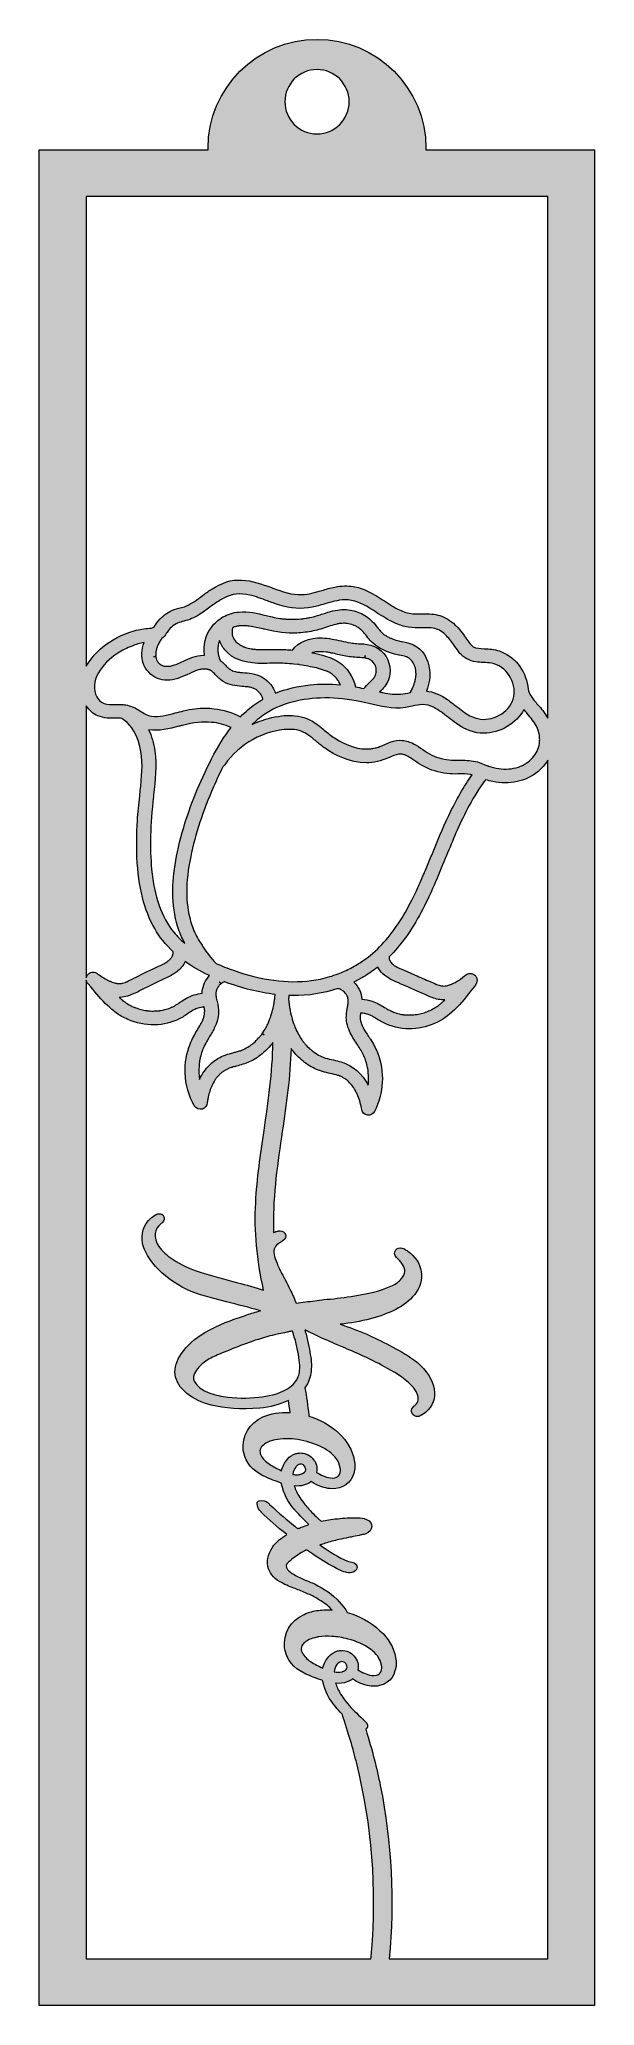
# Model space of a CAD drawing. Extents: x 1254 to 1746, y -1410 to 331.
import ezdxf

# ---------------------------------------------------------------- set-up
doc = ezdxf.new("R2010")
doc.units = 0
doc.header["$MEASUREMENT"] = 0
doc.layers.add('Layer 1', color=7, linetype='Continuous')

msp = doc.modelspace()

# ---------------------------------------------------------------- hatches: boundary and pattern name
at = {"layer": 'Layer 1', "true_color": 0x231f20}
h = msp.add_hatch(color=250, dxfattribs=at)
h.dxf.hatch_style = 2
edge = h.paths.add_edge_path()
edge.add_spline(control_points=[(1596.4, 233.1), (1596.4, 233.5), (1596.4, 233.9), (1596.4, 234.3), (1596.4, 287.6), (1553.2, 330.8), (1499.9, 330.8), (1446.6, 330.8), (1403.4, 287.6), (1403.4, 234.3), (1403.4, 233.9), (1403.4, 233.5), (1403.4, 233.1), (1403.4, 233.1), (1253.8, 233.1), (1253.8, 233.1), (1253.8, 233.1), (1253.8, -1410.4), (1253.8, -1410.4), (1253.8, -1410.4), (1745.9, -1410.4), (1745.9, -1410.4), (1745.9, -1410.4), (1745.9, 233.1), (1745.9, 233.1), (1745.9, 233.1), (1596.4, 233.1), (1596.4, 233.1)], knot_values=[0, 0, 0, 0, 1, 1, 1, 2, 2, 2, 3, 3, 3, 4, 4, 4, 5, 5, 5, 6, 6, 6, 7, 7, 7, 8, 8, 8, 9, 9, 9, 9], degree=3, periodic=1)
edge = h.paths.add_edge_path()
edge.add_spline(control_points=[(1541.2, -499.3), (1545.5, -496.8), (1549.6, -493.9), (1553.7, -490.7), (1554.9, -493), (1556.4, -495), (1558.3, -496.8), (1562.6, -500.8), (1567.9, -503), (1573, -505.1), (1574, -505.6), (1574.9, -506), (1575.9, -506.4), (1581.5, -508.8), (1588.9, -512), (1596.3, -515.3), (1596.3, -515.3), (1596.9, -515.6), (1596.9, -515.6), (1600.2, -517.1), (1603.6, -518.6), (1607.3, -519.3), (1609.3, -519.6), (1611.3, -519.7), (1613.3, -519.7), (1612.6, -520.4), (1611.9, -521), (1611.3, -521.6), (1611.3, -521.6), (1610.9, -521.9), (1610.9, -521.9), (1610.3, -522.4), (1609.8, -522.9), (1609.1, -523.5), (1609, -523.5), (1608.9, -523.6), (1608.8, -523.7), (1608.7, -523.8), (1608.6, -523.8), (1608.5, -524), (1608.5, -524), (1607.6, -524.6), (1607.6, -524.6), (1605.1, -526.4), (1602.3, -528.1), (1599, -529.6), (1598.9, -529.6), (1598.9, -529.6), (1598.8, -529.6), (1598.8, -529.6), (1598.3, -529.8), (1598.3, -529.8), (1598, -530), (1597.6, -530.1), (1597.2, -530.3), (1596.4, -530.6), (1595.6, -530.8), (1594.8, -531.1), (1593.1, -531.6), (1591.5, -532), (1589.8, -532.3), (1589, -532.5), (1588.2, -532.7), (1587.4, -532.8), (1587.3, -532.8), (1587.3, -532.8), (1587.3, -532.8), (1587.2, -532.8), (1587, -532.8), (1587, -532.8), (1587, -532.8), (1585.6, -533), (1585.6, -533), (1583.8, -533.1), (1582.1, -533.2), (1580.5, -533.1), (1579.7, -533.1), (1578.9, -533.1), (1578.2, -533), (1578.2, -533), (1576.8, -532.9), (1576.8, -532.9), (1576.7, -532.9), (1576.6, -532.9), (1576.5, -532.9), (1576.4, -532.8), (1576.3, -532.8), (1576.2, -532.8), (1574.4, -532.5), (1572.9, -532.2), (1571.5, -531.8), (1569.8, -531.4), (1568.1, -530.8), (1566.7, -530.2), (1566.5, -530.1), (1566.3, -530.1), (1566.3, -530.1), (1566.3, -530.1), (1566, -529.9), (1566, -529.9), (1565.8, -529.8), (1565.6, -529.7), (1565.2, -529.5), (1564.5, -529.2), (1563.6, -528.7), (1562.6, -528.2), (1561.7, -527.6), (1560.7, -527), (1559.8, -526.5), (1556.4, -524.4), (1552.9, -522.3), (1548.8, -521), (1546, -520), (1542.9, -519.4), (1539.7, -519.2), (1539.3, -513.5), (1536.7, -508), (1532.5, -504), (1535.6, -502.5), (1538.5, -500.9), (1541.2, -499.3)], knot_values=[0, 0, 0, 0, 1, 1, 1, 2, 2, 2, 3, 3, 3, 4, 4, 4, 5, 5, 5, 6, 6, 6, 7, 7, 7, 8, 8, 8, 9, 9, 9, 10, 10, 10, 11, 11, 11, 12, 12, 12, 13, 13, 13, 14, 14, 14, 15, 15, 15, 16, 16, 16, 17, 17, 17, 18, 18, 18, 19, 19, 19, 20, 20, 20, 21, 21, 21, 22, 22, 22, 23, 23, 23, 24, 24, 24, 25, 25, 25, 26, 26, 26, 27, 27, 27, 28, 28, 28, 29, 29, 29, 30, 30, 30, 31, 31, 31, 32, 32, 32, 33, 33, 33, 34, 34, 34, 35, 35, 35, 36, 36, 36, 37, 37, 37, 38, 38, 38, 39, 39, 39, 40, 40, 40, 40], degree=3, periodic=1)
edge = h.paths.add_edge_path()
edge.add_spline(control_points=[(1493.4, -563), (1492, -561.7), (1490.6, -560.2), (1489.2, -558.6), (1488.9, -558.3), (1488.7, -558), (1488.4, -557.7), (1488.4, -557.7), (1488.2, -557.4), (1488.2, -557.4), (1488.1, -557.3), (1488, -557.2), (1487.9, -557), (1487.8, -557), (1487.8, -557), (1487.8, -557), (1487.2, -556.1), (1486.6, -555.3), (1486, -554.4), (1484.8, -552.7), (1483.7, -550.8), (1482.8, -549), (1482.8, -549), (1482.8, -549), (1482.8, -549), (1482.1, -547.8), (1481.6, -546.6), (1481, -545.3), (1481, -545.3), (1480.7, -544.6), (1480.7, -544.6), (1480.6, -544.5), (1480.6, -544.4), (1480.6, -544.4), (1480.3, -543.8), (1480.1, -543.2), (1479.9, -542.6), (1478.9, -540), (1478.1, -537.5), (1477.5, -535.1), (1476.8, -532.6), (1476.2, -530.1), (1475.8, -527.3), (1475.6, -526.1), (1475.4, -524.8), (1475.2, -523.6), (1475.2, -523.6), (1475.2, -523.6), (1475.2, -523.5), (1475.2, -523.5), (1475.2, -523.5), (1475.2, -523.5), (1475.1, -523.1), (1475.1, -522.7), (1475, -522.2), (1475, -522.2), (1474.8, -520.3), (1474.8, -520.3), (1474.8, -519.9), (1474.7, -519.6), (1474.6, -519.3), (1474.8, -518.1), (1474.9, -517), (1475, -515.8), (1476.1, -515.9), (1477.3, -515.9), (1478.4, -515.9), (1492.1, -516.1), (1505.6, -514), (1518.3, -509.7), (1518.5, -509.8), (1518.7, -509.9), (1518.8, -509.9), (1518.8, -509.9), (1519.1, -509.9), (1519.1, -509.9), (1519.5, -510), (1520, -510.1), (1520.4, -510.3), (1520.4, -510.3), (1520.5, -510.3), (1520.5, -510.3), (1520.6, -510.4), (1520.7, -510.5), (1520.8, -510.5), (1520.9, -510.6), (1521, -510.6), (1521.3, -510.8), (1521.6, -511), (1522, -511.1), (1522.3, -511.4), (1522.6, -511.5), (1522.8, -511.7), (1523.1, -511.9), (1523.1, -511.9), (1523.1, -511.9), (1523.1, -511.9), (1523.1, -511.9), (1523.5, -512.3), (1523.5, -512.3), (1524, -512.7), (1524.5, -513.2), (1524.9, -513.7), (1525.1, -514), (1525.3, -514.3), (1525.5, -514.5), (1525.7, -514.7), (1525.8, -515), (1526, -515.2), (1526, -515.2), (1526.4, -516), (1526.4, -516), (1526.5, -516.2), (1526.6, -516.3), (1526.6, -516.4), (1526.7, -516.5), (1526.7, -516.5), (1526.7, -516.6), (1526.7, -516.6), (1526.7, -516.7), (1526.8, -516.7), (1527, -517.4), (1527.2, -518.1), (1527.3, -518.7), (1527.4, -518.8), (1527.4, -518.9), (1527.4, -519), (1527.4, -519), (1527.4, -519), (1527.4, -519.1), (1527.4, -519.2), (1527.4, -519.4), (1527.4, -519.5), (1527.4, -519.6), (1527.5, -519.8), (1527.5, -520), (1527.5, -520.1), (1527.5, -520.2), (1527.5, -520.4), (1527.5, -521.3), (1527.5, -522.3), (1527.4, -523.3), (1527.4, -523.3), (1527.3, -523.5), (1527.3, -523.7), (1527.2, -524.1), (1527.2, -524.5), (1527.1, -524.9), (1527.1, -524.9), (1526.9, -526), (1526.9, -526), (1526.5, -528.4), (1526, -531.1), (1525.9, -533.8), (1525.6, -538.1), (1526.6, -542.6), (1528.7, -547.5), (1530.5, -551.5), (1532.9, -555.1), (1535.2, -558.6), (1537.3, -561.8), (1539.3, -564.9), (1540.9, -568.2), (1540.9, -568.2), (1541.5, -569.3), (1541.5, -569.3), (1541.5, -569.4), (1541.5, -569.5), (1541.5, -569.6), (1541.5, -569.6), (1541.7, -570), (1541.7, -570), (1542.1, -570.9), (1542.4, -571.8), (1542.8, -572.8), (1543.4, -574.5), (1543.9, -576.4), (1544.3, -578.4), (1544.5, -579.1), (1544.7, -579.9), (1544.8, -580.6), (1544.8, -580.6), (1545.1, -582.4), (1545.1, -582.4), (1545.1, -582.5), (1545.1, -582.5), (1545.1, -582.5), (1545.1, -582.5), (1545.1, -582.6), (1545.1, -582.6), (1545.2, -582.8), (1545.2, -583.1), (1545.2, -583.4), (1545.4, -585.3), (1545.5, -587.2), (1545.6, -589.1), (1545.6, -591.2), (1545.5, -593.3), (1545.3, -595.4), (1539.8, -585), (1531.5, -577.7), (1521.4, -574.7), (1519.1, -574), (1516.8, -573.5), (1514.5, -573), (1512, -572.5), (1509.6, -572), (1507.4, -571.3), (1506.4, -571), (1505.5, -570.6), (1504.6, -570.3), (1504.6, -570.3), (1504.5, -570.2), (1504.5, -570.2), (1504.5, -570.2), (1503.9, -570), (1503.9, -570), (1503.5, -569.8), (1503.1, -569.6), (1502.7, -569.3), (1500.8, -568.4), (1499.1, -567.4), (1497.4, -566.2), (1497, -566), (1496.7, -565.7), (1496.2, -565.4), (1496.2, -565.4), (1495.9, -565.1), (1495.9, -565.1), (1495.9, -565.1), (1495.8, -565), (1495.8, -565), (1495.8, -565), (1495.8, -565), (1495.8, -565), (1495, -564.4), (1494.2, -563.7), (1493.4, -563)], knot_values=[0, 0, 0, 0, 1, 1, 1, 2, 2, 2, 3, 3, 3, 4, 4, 4, 5, 5, 5, 6, 6, 6, 7, 7, 7, 8, 8, 8, 9, 9, 9, 10, 10, 10, 11, 11, 11, 12, 12, 12, 13, 13, 13, 14, 14, 14, 15, 15, 15, 16, 16, 16, 17, 17, 17, 18, 18, 18, 19, 19, 19, 20, 20, 20, 21, 21, 21, 22, 22, 22, 23, 23, 23, 24, 24, 24, 25, 25, 25, 26, 26, 26, 27, 27, 27, 28, 28, 28, 29, 29, 29, 30, 30, 30, 31, 31, 31, 32, 32, 32, 33, 33, 33, 34, 34, 34, 35, 35, 35, 36, 36, 36, 37, 37, 37, 38, 38, 38, 39, 39, 39, 40, 40, 40, 41, 41, 41, 42, 42, 42, 43, 43, 43, 44, 44, 44, 45, 45, 45, 46, 46, 46, 47, 47, 47, 48, 48, 48, 49, 49, 49, 50, 50, 50, 51, 51, 51, 52, 52, 52, 53, 53, 53, 54, 54, 54, 55, 55, 55, 56, 56, 56, 57, 57, 57, 58, 58, 58, 59, 59, 59, 60, 60, 60, 61, 61, 61, 62, 62, 62, 63, 63, 63, 64, 64, 64, 65, 65, 65, 66, 66, 66, 67, 67, 67, 68, 68, 68, 69, 69, 69, 70, 70, 70, 71, 71, 71, 72, 72, 72, 73, 73, 73, 74, 74, 74, 75, 75, 75, 76, 76, 76, 77, 77, 77, 78, 78, 78, 79, 79, 79, 79], degree=3, periodic=1)
edge = h.paths.add_edge_path()
edge.add_spline(control_points=[(1545.3, -481.8), (1542.5, -483.9), (1538.7, -486.5), (1535.5, -488.4), (1531.9, -490.6), (1528.1, -492.6), (1524.3, -494.3), (1522.1, -495.3), (1520.9, -495.8), (1518.7, -496.6), (1516.1, -497.6), (1513.7, -498.5), (1511.3, -499.2), (1505.8, -500.8), (1500.3, -502), (1494.8, -502.7), (1473.7, -505.4), (1450.5, -502.3), (1425.9, -493.6), (1420.6, -491.7), (1415.4, -489.7), (1410.7, -487.5), (1405.8, -482.6), (1402.2, -478.1), (1399.1, -473), (1398.4, -471.9), (1397.7, -470.7), (1396.9, -469.6), (1395.6, -467.5), (1394.3, -465.5), (1393.2, -463.4), (1391, -459.2), (1389.2, -454.7), (1387.9, -450), (1383.3, -433.9), (1383.3, -415.8), (1388, -392.9), (1392.1, -372.9), (1398.9, -352.2), (1408.2, -331.2), (1411.3, -324.1), (1414, -318.4), (1416.6, -313.3), (1417.2, -312.8), (1417.8, -312.2), (1418.2, -311.6), (1431, -293.1), (1453.2, -280.8), (1474.9, -280.2), (1478.5, -280.1), (1481.5, -280.4), (1484.1, -281.1), (1486.5, -281.8), (1488.9, -283), (1491.7, -285), (1494.4, -286.8), (1496.8, -288.8), (1499.4, -291), (1501.8, -293), (1504.3, -295.1), (1507, -297), (1515.3, -302.8), (1528.5, -309.8), (1543.7, -309.8), (1543.8, -309.8), (1543.8, -309.8), (1543.9, -309.8), (1550.2, -309.8), (1556.3, -308.4), (1563.7, -305.2), (1563.7, -305.2), (1564, -305.1), (1564, -305.1), (1566.7, -304), (1569.4, -302.8), (1572.1, -302.3), (1572.5, -302.2), (1573, -302.2), (1573.8, -302.2), (1574, -302.2), (1574.2, -302.2), (1574.5, -302.2), (1574.5, -302.2), (1575, -302.2), (1575.3, -302.3), (1576.4, -302.5), (1577.8, -302.9), (1578.4, -303.1), (1581.4, -304.5), (1584.2, -306.4), (1587.1, -308.4), (1589.3, -310), (1591.7, -311.6), (1594.2, -312.9), (1600.6, -316.3), (1607.6, -318.5), (1615, -319.4), (1618.3, -319.8), (1621.6, -319.8), (1624.8, -319.7), (1628.7, -319.6), (1632.4, -319.6), (1636, -320.3), (1636.4, -320.3), (1636.8, -320.4), (1637.3, -320.5), (1630, -330.7), (1623.3, -342.5), (1616.7, -356.4), (1611.2, -368), (1606.3, -380), (1601.5, -391.7), (1599.9, -395.6), (1598.3, -399.6), (1596.6, -403.5), (1595.8, -405.3), (1595.3, -406.5), (1594.4, -408.7), (1594.4, -408.7), (1591.9, -414.4), (1591.9, -414.4), (1590.1, -418.6), (1588.4, -422.3), (1586.8, -425.7), (1583, -433.5), (1579.2, -440.5), (1575.3, -447), (1566.3, -461.7), (1556.5, -473.1), (1545.3, -481.8)], knot_values=[0, 0, 0, 0, 1, 1, 1, 2, 2, 2, 3, 3, 3, 4, 4, 4, 5, 5, 5, 6, 6, 6, 7, 7, 7, 8, 8, 8, 9, 9, 9, 10, 10, 10, 11, 11, 11, 12, 12, 12, 13, 13, 13, 14, 14, 14, 15, 15, 15, 16, 16, 16, 17, 17, 17, 18, 18, 18, 19, 19, 19, 20, 20, 20, 21, 21, 21, 22, 22, 22, 23, 23, 23, 24, 24, 24, 25, 25, 25, 26, 26, 26, 27, 27, 27, 28, 28, 28, 29, 29, 29, 30, 30, 30, 31, 31, 31, 32, 32, 32, 33, 33, 33, 34, 34, 34, 35, 35, 35, 36, 36, 36, 37, 37, 37, 38, 38, 38, 39, 39, 39, 40, 40, 40, 41, 41, 41, 42, 42, 42, 43, 43, 43, 43], degree=3, periodic=1)
edge = h.paths.add_edge_path()
edge.add_spline(control_points=[(1350.9, -529.5), (1350.9, -529.5), (1349.8, -529.4), (1349.8, -529.4), (1349.5, -529.3), (1349.2, -529.2), (1348.9, -529.3), (1348.2, -529.1), (1347.4, -529), (1346.6, -528.8), (1345, -528.5), (1343.5, -528.1), (1341.7, -527.6), (1340.9, -527.3), (1340.1, -527.1), (1339.3, -526.8), (1338.9, -526.6), (1338.6, -526.5), (1338.3, -526.4), (1338.2, -526.3), (1338.1, -526.3), (1338, -526.3), (1337.9, -526.2), (1337.8, -526.2), (1337.7, -526.1), (1337.7, -526.1), (1337.6, -526.1), (1337.5, -526.1), (1335.8, -525.3), (1334.3, -524.5), (1333, -523.8), (1331.3, -522.8), (1329.9, -521.9), (1328.7, -520.9), (1328.6, -520.9), (1328.4, -520.8), (1328.4, -520.7), (1328.4, -520.7), (1328.3, -520.6), (1328.3, -520.6), (1328.2, -520.6), (1328.2, -520.6), (1328.1, -520.5), (1328.1, -520.5), (1328.1, -520.5), (1328, -520.5), (1328, -520.5), (1328, -520.5), (1328, -520.5), (1328, -520.5), (1327.2, -519.8), (1327.2, -519.8), (1326.4, -519.1), (1325.6, -518.5), (1324.8, -517.7), (1324.7, -517.7), (1324.7, -517.6), (1324.6, -517.6), (1325.5, -517.6), (1326.4, -517.5), (1327.2, -517.4), (1331.8, -516.9), (1335.9, -515.1), (1338.9, -513.7), (1342.2, -512.1), (1345.4, -510.5), (1348.7, -508.9), (1351.9, -507.3), (1355.2, -505.7), (1358.4, -504.1), (1358.4, -504.1), (1368.3, -499.3), (1368.3, -499.3), (1371.8, -497.6), (1374.4, -496), (1376.6, -494.1), (1379.5, -491.7), (1381.7, -488.8), (1383, -485.8), (1383, -485.8), (1383, -485.8), (1383, -485.8), (1389.4, -490.3), (1396.4, -494.4), (1404, -497.9), (1404, -497.9), (1404, -497.9), (1404, -497.9), (1404.3, -498.1), (1404.5, -498.2), (1404.7, -498.3), (1401, -502.1), (1398.7, -507.1), (1398.2, -512.3), (1398.1, -512.8), (1398.1, -513.3), (1398.1, -513.8), (1395.6, -514.1), (1393.3, -514.6), (1391.1, -515.4), (1386.2, -516.9), (1382, -519.5), (1378.9, -521.6), (1378.9, -521.6), (1378.1, -522.2), (1378.1, -522.2), (1376.7, -523.1), (1375.2, -524.1), (1373.8, -524.9), (1373.1, -525.3), (1372.4, -525.7), (1371.6, -526.1), (1371.3, -526.2), (1371, -526.4), (1370.5, -526.6), (1370.5, -526.6), (1370.1, -526.8), (1370.1, -526.8), (1370.1, -526.8), (1370.1, -526.8), (1370.1, -526.8), (1370.1, -526.8), (1370.1, -526.8), (1370.1, -526.8), (1368.1, -527.5), (1366.6, -528), (1365.2, -528.4), (1364.5, -528.6), (1363.7, -528.8), (1362.9, -528.9), (1362.9, -528.9), (1361.6, -529.2), (1361.6, -529.2), (1361.5, -529.2), (1361.4, -529.2), (1361.3, -529.2), (1361, -529.2), (1360.6, -529.3), (1360.2, -529.4), (1360.2, -529.4), (1359.8, -529.4), (1359.8, -529.4), (1359.4, -529.5), (1359.1, -529.5), (1358.6, -529.5), (1357.7, -529.6), (1356.8, -529.6), (1355.9, -529.6), (1354.3, -529.7), (1352.6, -529.6), (1350.9, -529.5)], knot_values=[0, 0, 0, 0, 1, 1, 1, 2, 2, 2, 3, 3, 3, 4, 4, 4, 5, 5, 5, 6, 6, 6, 7, 7, 7, 8, 8, 8, 9, 9, 9, 10, 10, 10, 11, 11, 11, 12, 12, 12, 13, 13, 13, 14, 14, 14, 15, 15, 15, 16, 16, 16, 17, 17, 17, 18, 18, 18, 19, 19, 19, 20, 20, 20, 21, 21, 21, 22, 22, 22, 23, 23, 23, 24, 24, 24, 25, 25, 25, 26, 26, 26, 27, 27, 27, 28, 28, 28, 29, 29, 29, 30, 30, 30, 31, 31, 31, 32, 32, 32, 33, 33, 33, 34, 34, 34, 35, 35, 35, 36, 36, 36, 37, 37, 37, 38, 38, 38, 39, 39, 39, 40, 40, 40, 41, 41, 41, 42, 42, 42, 43, 43, 43, 44, 44, 44, 45, 45, 45, 46, 46, 46, 47, 47, 47, 48, 48, 48, 49, 49, 49, 50, 50, 50, 50], degree=3, periodic=1)
edge = h.paths.add_edge_path()
edge.add_spline(control_points=[(1345.9, -221.6), (1348, -227.7), (1352.6, -232.6), (1358.5, -235.1), (1363.7, -237.2), (1370.1, -237.2), (1376.6, -235.1), (1379.4, -234.2), (1382.1, -233), (1385.3, -231.6), (1385.3, -231.6), (1386.6, -230.9), (1386.6, -230.9), (1387.4, -230.5), (1388.2, -230.2), (1389.1, -229.8), (1389.5, -229.6), (1389.9, -229.4), (1390.4, -229.2), (1390.4, -229.2), (1390.9, -229), (1390.9, -229), (1390.9, -228.9), (1391.1, -228.9), (1391.2, -228.9), (1391.5, -228.7), (1391.8, -228.6), (1392.1, -228.5), (1393.4, -228), (1394.7, -227.6), (1396, -227.3), (1396.5, -227.2), (1397, -227.1), (1397.5, -227), (1397.5, -227), (1397.7, -226.9), (1397.7, -226.9), (1397.8, -226.9), (1397.8, -226.9), (1397.9, -226.9), (1398.3, -226.9), (1398.6, -226.9), (1399, -226.8), (1399.5, -226.8), (1400.1, -226.8), (1400.6, -226.8), (1400.6, -226.8), (1401.4, -226.8), (1401.4, -226.8), (1401.6, -226.9), (1401.7, -226.9), (1402, -226.9), (1402.1, -226.9), (1402.3, -226.9), (1402.4, -226.9), (1402.6, -226.9), (1402.8, -227), (1403, -227.1), (1403, -227.1), (1403.4, -227.2), (1403.4, -227.2), (1403.7, -227.3), (1403.9, -227.3), (1404.1, -227.4), (1404.1, -227.4), (1404.6, -227.5), (1404.6, -227.5), (1404.6, -227.6), (1404.7, -227.6), (1404.7, -227.6), (1404.7, -227.6), (1404.7, -227.6), (1404.7, -227.6), (1404.9, -227.7), (1405.2, -227.8), (1405.2, -227.8), (1405.4, -227.9), (1405.5, -228), (1405.7, -228.1), (1405.7, -228.1), (1405.9, -228.2), (1405.9, -228.2), (1406.1, -228.3), (1406.4, -228.5), (1406.4, -228.5), (1406.4, -228.5), (1406.8, -228.8), (1406.8, -228.8), (1406.8, -228.8), (1406.9, -228.9), (1406.9, -228.9), (1407.9, -229.7), (1408.7, -230.6), (1409.6, -231.5), (1411.5, -233.6), (1413.9, -236), (1416.8, -237.9), (1422, -241), (1427.8, -241.7), (1433.3, -242.2), (1434.6, -242.3), (1435.8, -242.4), (1437.1, -242.5), (1437.2, -242.5), (1437.3, -242.5), (1437.6, -242.5), (1437.7, -242.5), (1437.9, -242.5), (1438, -242.5), (1438.2, -242.6), (1438.5, -242.7), (1438.8, -242.7), (1438.8, -242.7), (1438.9, -242.7), (1438.9, -242.7), (1438.9, -242.7), (1439.9, -242.8), (1439.9, -242.8), (1440.8, -243), (1442, -243.3), (1443.1, -243.6), (1443.3, -243.8), (1443.6, -243.9), (1444, -244), (1444.4, -244.2), (1444.8, -244.4), (1445.2, -244.7), (1445.7, -244.9), (1446.1, -245.2), (1446.5, -245.5), (1446.6, -245.5), (1446.7, -245.6), (1446.8, -245.7), (1446.9, -245.8), (1447.1, -246), (1447.2, -246.1), (1448, -246.8), (1448.7, -247.5), (1449.5, -248.4), (1449.5, -248.4), (1449.4, -248.3), (1449.4, -248.3), (1449.4, -248.3), (1449.9, -248.9), (1449.9, -248.9), (1450.2, -249.4), (1450.5, -249.8), (1450.7, -250.3), (1450.9, -250.7), (1451.1, -251.1), (1451.3, -251.5), (1451.4, -251.6), (1451.4, -251.7), (1451.5, -251.8), (1451.5, -251.8), (1451.7, -252.4), (1451.7, -252.4), (1451.8, -252.8), (1451.9, -253.2), (1452, -253.5), (1447.3, -256.2), (1442.8, -259.3), (1438.7, -262.8), (1436.4, -264.7), (1434.2, -266.8), (1432.1, -269), (1424.6, -265.2), (1416.7, -262.8), (1408.7, -261.9), (1406.2, -261.6), (1403.7, -261.4), (1401.1, -261.4), (1395.1, -261.4), (1388.6, -262.2), (1381.6, -263.8), (1379.2, -264.4), (1376.7, -265.1), (1374.3, -265.7), (1367.3, -267.6), (1360.1, -269.6), (1353.3, -268.5), (1353.3, -268.5), (1353.3, -268.5), (1353.3, -268.5), (1349.5, -267.9), (1346.4, -265.9), (1343, -263.8), (1342.4, -263.4), (1341.8, -263), (1341.2, -262.7), (1337.9, -260.6), (1334.5, -259.3), (1330.6, -258.6), (1330.6, -258.6), (1330.6, -258.6), (1330.6, -258.6), (1330.6, -258.6), (1330.6, -258.6), (1330.6, -258.6), (1330.1, -258.5), (1329.6, -258.4), (1329.1, -258.4), (1327.8, -258.2), (1326.5, -258.1), (1325.2, -258.1), (1323.9, -258.1), (1322.5, -258.1), (1321.1, -258.1), (1317.6, -258.3), (1314.3, -258.4), (1311.3, -257.3), (1308, -256.1), (1305.9, -253.4), (1304.8, -251.3), (1301.5, -245.4), (1302, -237.5), (1306.2, -230.2), (1310, -223.5), (1315.9, -217.5), (1323.4, -212.8), (1327.3, -210.2), (1331.6, -208.1), (1336, -206.4), (1339.2, -205.2), (1343.1, -203.9), (1346.7, -203.3), (1344.3, -209.8), (1344, -216), (1345.9, -221.6)], knot_values=[0, 0, 0, 0, 1, 1, 1, 2, 2, 2, 3, 3, 3, 4, 4, 4, 5, 5, 5, 6, 6, 6, 7, 7, 7, 8, 8, 8, 9, 9, 9, 10, 10, 10, 11, 11, 11, 12, 12, 12, 13, 13, 13, 14, 14, 14, 15, 15, 15, 16, 16, 16, 17, 17, 17, 18, 18, 18, 19, 19, 19, 20, 20, 20, 21, 21, 21, 22, 22, 22, 23, 23, 23, 24, 24, 24, 25, 25, 25, 26, 26, 26, 27, 27, 27, 28, 28, 28, 29, 29, 29, 30, 30, 30, 31, 31, 31, 32, 32, 32, 33, 33, 33, 34, 34, 34, 35, 35, 35, 36, 36, 36, 37, 37, 37, 38, 38, 38, 39, 39, 39, 40, 40, 40, 41, 41, 41, 42, 42, 42, 43, 43, 43, 44, 44, 44, 45, 45, 45, 46, 46, 46, 47, 47, 47, 48, 48, 48, 49, 49, 49, 50, 50, 50, 51, 51, 51, 52, 52, 52, 53, 53, 53, 54, 54, 54, 55, 55, 55, 56, 56, 56, 57, 57, 57, 58, 58, 58, 59, 59, 59, 60, 60, 60, 61, 61, 61, 62, 62, 62, 63, 63, 63, 64, 64, 64, 65, 65, 65, 66, 66, 66, 67, 67, 67, 68, 68, 68, 69, 69, 69, 70, 70, 70, 71, 71, 71, 72, 72, 72, 73, 73, 73, 74, 74, 74, 75, 75, 75, 76, 76, 76, 76], degree=3, periodic=1)
edge = h.paths.add_edge_path()
edge.add_spline(control_points=[(1354.9, -216), (1354.9, -216), (1357, -215.5), (1357, -215.5), (1357, -215), (1357, -214.5), (1357, -213.9), (1357, -213.3), (1357, -212.8), (1357.1, -212.2), (1357.1, -212.1), (1357.1, -211.9), (1357.1, -211.8), (1357.1, -211.7), (1357.1, -211.5), (1357.2, -211.3), (1357.4, -210.1), (1357.7, -208.9), (1358.1, -207.9), (1358.3, -207.3), (1358.5, -206.7), (1358.7, -206.1), (1358.7, -206.1), (1358.8, -206), (1358.8, -206), (1358.8, -206), (1358.9, -205.6), (1358.9, -205.6), (1359, -205.5), (1359.1, -205.3), (1359.2, -205.1), (1359.8, -203.8), (1360.4, -202.8), (1361, -201.8), (1361.3, -201.3), (1361.7, -200.8), (1362, -200.3), (1362, -200.3), (1362, -200.3), (1362.1, -200.2), (1362.1, -200.1), (1362.2, -200), (1362.3, -199.9), (1364.2, -198.5), (1365.4, -196.7), (1366.4, -195.3), (1366.4, -195.3), (1366.5, -195), (1366.5, -195), (1366.5, -195), (1366.5, -195), (1366.5, -195), (1366.6, -195), (1366.6, -195), (1366.6, -194.9), (1366.7, -194.9), (1366.7, -194.8), (1366.7, -194.8), (1366.8, -194.7), (1366.9, -194.5), (1367, -194.3), (1368.1, -192.6), (1369.5, -191.1), (1371, -189.6), (1374.4, -186.5), (1378.3, -185.3), (1381.9, -184.4), (1386.6, -183.3), (1391, -181.5), (1395.8, -178.5), (1398.9, -176.5), (1401.9, -174.3), (1404.9, -172.1), (1409, -169.1), (1413.2, -166), (1417.8, -163.6), (1424.4, -160.2), (1432, -159.4), (1440.3, -161.3), (1445.6, -162.6), (1450.8, -164.5), (1455.9, -166.4), (1459.2, -167.6), (1462.6, -168.9), (1466, -170), (1476.5, -173.3), (1486.2, -173.9), (1495.7, -172), (1499.4, -171.3), (1503.1, -170.2), (1506.7, -169.2), (1512.7, -167.4), (1518.4, -165.7), (1524.4, -165.5), (1532.8, -165.2), (1540.2, -168.9), (1546.2, -172.6), (1548.5, -174), (1550.8, -175.4), (1553, -176.9), (1557.8, -180), (1562.7, -183.3), (1568.1, -185.7), (1572.8, -187.9), (1576.8, -189.1), (1580.8, -189.7), (1584.8, -190.3), (1588.8, -190.3), (1592.7, -190.2), (1594.2, -190.2), (1595.8, -190.2), (1597.4, -190.2), (1602.6, -190.3), (1606.4, -191.2), (1609.6, -193.2), (1613.3, -195.5), (1616.3, -199), (1618.4, -201.7), (1619.7, -203.3), (1620.9, -205.1), (1622.1, -206.8), (1623.5, -208.8), (1625, -210.9), (1626.6, -212.9), (1630.1, -217), (1634.9, -219.6), (1640.6, -220.5), (1642.9, -220.8), (1645.2, -220.9), (1647.4, -221), (1649.8, -221.1), (1652.1, -221.2), (1654.4, -221.6), (1657.6, -222.1), (1660.6, -223.4), (1663.5, -225.4), (1668.6, -229), (1672.5, -235.1), (1674.1, -241.6), (1675.6, -248.1), (1674.3, -254.6), (1670.4, -260), (1666.9, -265), (1661, -268.8), (1654.3, -270.5), (1647.8, -272.2), (1641.3, -271.3), (1635.4, -268.2), (1631, -265.8), (1627.1, -262.7), (1623, -259.5), (1620.6, -257.6), (1618, -255.6), (1615.4, -253.8), (1609.2, -249.4), (1602.9, -246.9), (1596.8, -246.3), (1599.4, -239.6), (1600.4, -233.4), (1599.7, -227.6), (1598.6, -217.4), (1593.2, -209.1), (1585.4, -205.4), (1582.2, -203.9), (1578.7, -203.2), (1575.4, -202.5), (1574.1, -202.2), (1572.7, -201.9), (1571.3, -201.5), (1569.3, -201), (1567.3, -200.4), (1565.5, -199.6), (1565.5, -199.6), (1565.2, -199.5), (1565.2, -199.5), (1565.2, -199.5), (1565, -199.5), (1565, -199.4), (1565, -199.4), (1564.8, -199.4), (1564.8, -199.4), (1564.4, -199.2), (1563.9, -199), (1563.5, -198.7), (1562.5, -198.2), (1561.6, -197.8), (1560.8, -197.2), (1560.4, -197), (1560, -196.7), (1559.5, -196.4), (1559.5, -196.4), (1559.1, -196.1), (1559.1, -196.1), (1559.1, -196.1), (1559.1, -196.1), (1559.1, -196.1), (1558.2, -195.3), (1557.5, -194.7), (1556.8, -194), (1555.5, -192.7), (1554.4, -191.2), (1553.2, -189.7), (1553.2, -189.7), (1552.7, -189), (1552.7, -189), (1549.3, -184.7), (1546, -181.7), (1542.3, -179.4), (1538.4, -176.9), (1533.9, -175.3), (1529.5, -174.6), (1524.4, -173.8), (1519.4, -174), (1514, -175.3), (1511, -176), (1508.1, -177), (1505.3, -177.9), (1503.6, -178.5), (1501.9, -179), (1500.2, -179.5), (1497.9, -180.2), (1495.7, -180.7), (1493.6, -181.2), (1493.6, -181.2), (1493.3, -181.2), (1493.3, -181.2), (1492.2, -181.4), (1491.2, -181.6), (1490.2, -181.8), (1490.2, -181.8), (1488.6, -182), (1488.6, -182), (1488.6, -182), (1488.6, -182), (1488.6, -182), (1488.5, -182), (1488.4, -182.1), (1488.2, -182.1), (1488.2, -182.1), (1488.2, -182.1), (1488.2, -182.1), (1488.2, -182.1), (1487.2, -182.2), (1487.2, -182.2), (1482.5, -182.7), (1477.8, -182.8), (1473.2, -182.6), (1472.1, -182.5), (1471, -182.4), (1470, -182.3), (1469.4, -182.2), (1468.8, -182.2), (1468.2, -182.1), (1468.2, -182.1), (1466.9, -181.9), (1466.9, -181.9), (1464.9, -181.6), (1462.7, -181.2), (1460.1, -180.6), (1458.3, -180.2), (1456.6, -179.8), (1454.9, -179.4), (1447.1, -177.5), (1439, -175.5), (1430.7, -176.3), (1425.5, -176.8), (1420.7, -178.3), (1416.6, -180.7), (1412.7, -182.9), (1409.3, -186), (1406.3, -189.9), (1401.1, -196.7), (1398.9, -205.7), (1400.1, -214.5), (1399.8, -214.5), (1399.5, -214.5), (1399.2, -214.5), (1392.6, -214.8), (1386.6, -217.4), (1381.5, -219.8), (1381.5, -219.8), (1376.3, -222.2), (1376.3, -222.2), (1376.2, -222.3), (1376, -222.3), (1375.9, -222.4), (1375.9, -222.4), (1374.7, -222.8), (1374.7, -222.8), (1373.3, -223.3), (1372.2, -223.7), (1371.1, -223.9), (1370.7, -224.1), (1370.2, -224.2), (1369.6, -224.3), (1369.5, -224.3), (1369.4, -224.3), (1369.3, -224.3), (1369.1, -224.3), (1368.8, -224.4), (1368.5, -224.4), (1368, -224.4), (1367.5, -224.4), (1366.9, -224.4), (1366.9, -224.4), (1366.4, -224.4), (1366.4, -224.4), (1366.2, -224.4), (1365.9, -224.5), (1365.8, -224.4), (1365.7, -224.4), (1365.5, -224.4), (1365.3, -224.3), (1365.3, -224.3), (1365.3, -224.3), (1365.3, -224.3), (1365.3, -224.3), (1364.5, -224.2), (1364.5, -224.2), (1364, -224), (1363.5, -223.9), (1362.9, -223.7), (1362.9, -223.7), (1362.8, -223.6), (1362.8, -223.6), (1362.8, -223.6), (1362.5, -223.5), (1362.5, -223.5), (1362.4, -223.4), (1362.3, -223.4), (1362.1, -223.3), (1361.8, -223.1), (1361.4, -222.8), (1361, -222.6), (1361, -222.6), (1360.7, -222.4), (1360.7, -222.4), (1360.5, -222.2), (1360.3, -222), (1360.1, -221.8), (1360.1, -221.8), (1359.8, -221.5), (1359.8, -221.5), (1359.6, -221.4), (1359.4, -221.1), (1359.2, -221), (1359.2, -220.8), (1359.1, -220.7), (1359, -220.6), (1359, -220.6), (1359, -220.6), (1359, -220.6), (1358.8, -220.3), (1358.6, -220.1), (1358.5, -219.8), (1358.2, -219.4), (1358, -218.9), (1357.8, -218.5), (1357.8, -218.5), (1357.5, -217.6), (1357.5, -217.6), (1357.4, -217.2), (1357.3, -216.8), (1357.2, -216.3), (1357.2, -216.3), (1357.1, -215.8), (1357.1, -215.8), (1357.1, -215.8), (1354.9, -216), (1354.9, -216), (1354.9, -216), (1354.9, -216), (1354.9, -216)], knot_values=[0, 0, 0, 0, 1, 1, 1, 2, 2, 2, 3, 3, 3, 4, 4, 4, 5, 5, 5, 6, 6, 6, 7, 7, 7, 8, 8, 8, 9, 9, 9, 10, 10, 10, 11, 11, 11, 12, 12, 12, 13, 13, 13, 14, 14, 14, 15, 15, 15, 16, 16, 16, 17, 17, 17, 18, 18, 18, 19, 19, 19, 20, 20, 20, 21, 21, 21, 22, 22, 22, 23, 23, 23, 24, 24, 24, 25, 25, 25, 26, 26, 26, 27, 27, 27, 28, 28, 28, 29, 29, 29, 30, 30, 30, 31, 31, 31, 32, 32, 32, 33, 33, 33, 34, 34, 34, 35, 35, 35, 36, 36, 36, 37, 37, 37, 38, 38, 38, 39, 39, 39, 40, 40, 40, 41, 41, 41, 42, 42, 42, 43, 43, 43, 44, 44, 44, 45, 45, 45, 46, 46, 46, 47, 47, 47, 48, 48, 48, 49, 49, 49, 50, 50, 50, 51, 51, 51, 52, 52, 52, 53, 53, 53, 54, 54, 54, 55, 55, 55, 56, 56, 56, 57, 57, 57, 58, 58, 58, 59, 59, 59, 60, 60, 60, 61, 61, 61, 62, 62, 62, 63, 63, 63, 64, 64, 64, 65, 65, 65, 66, 66, 66, 67, 67, 67, 68, 68, 68, 69, 69, 69, 70, 70, 70, 71, 71, 71, 72, 72, 72, 73, 73, 73, 74, 74, 74, 75, 75, 75, 76, 76, 76, 77, 77, 77, 78, 78, 78, 79, 79, 79, 80, 80, 80, 81, 81, 81, 82, 82, 82, 83, 83, 83, 84, 84, 84, 85, 85, 85, 86, 86, 86, 87, 87, 87, 88, 88, 88, 89, 89, 89, 90, 90, 90, 91, 91, 91, 92, 92, 92, 93, 93, 93, 94, 94, 94, 95, 95, 95, 96, 96, 96, 97, 97, 97, 98, 98, 98, 99, 99, 99, 100, 100, 100, 101, 101, 101, 102, 102, 102, 103, 103, 103, 104, 104, 104, 105, 105, 105, 106, 106, 106, 107, 107, 107, 108, 108, 108, 109, 109, 109, 110, 110, 110, 111, 111, 111, 112, 112, 112, 113, 113, 113, 114, 114, 114, 115, 115, 115, 116, 116, 116, 117, 117, 117, 118, 118, 118, 119, 119, 119, 120, 120, 120, 121, 121, 121, 122, 122, 122, 123, 123, 123, 124, 124, 124, 124], degree=3, periodic=1)
edge = h.paths.add_edge_path()
edge.add_spline(control_points=[(1356.2, -299.4), (1355.3, -292.6), (1353.4, -286.2), (1350.7, -280.5), (1359.9, -282.1), (1368.8, -279.7), (1377.5, -277.5), (1378.6, -277.2), (1379.7, -276.9), (1380.7, -276.7), (1390.8, -274.1), (1399, -273.2), (1406.5, -274), (1412.3, -274.5), (1418.1, -276.1), (1423.7, -278.6), (1417.7, -286.3), (1412.1, -295.3), (1406.5, -306.2), (1395.7, -327.5), (1387.6, -347.4), (1381.8, -367.1), (1374.6, -391.3), (1371.6, -410.9), (1372.3, -428.8), (1372.7, -439.3), (1374.5, -449.1), (1377.5, -457.9), (1379, -462.1), (1380.8, -466.1), (1382.8, -469.9), (1379.2, -466.8), (1376, -463.5), (1373.1, -459.9), (1362.2, -446.6), (1355.8, -428.3), (1353.4, -404), (1351.6, -385.5), (1352.1, -365.1), (1355, -339.7), (1355, -339.7), (1355.1, -338.2), (1355.1, -338.2), (1356.5, -325.5), (1358, -312.4), (1356.2, -299.4)], knot_values=[0, 0, 0, 0, 1, 1, 1, 2, 2, 2, 3, 3, 3, 4, 4, 4, 5, 5, 5, 6, 6, 6, 7, 7, 7, 8, 8, 8, 9, 9, 9, 10, 10, 10, 11, 11, 11, 12, 12, 12, 13, 13, 13, 14, 14, 14, 15, 15, 15, 15], degree=3, periodic=1)
edge = h.paths.add_edge_path()
edge.add_spline(control_points=[(1430.7, -188.6), (1430.9, -188.6), (1431, -188.6), (1431, -188.6), (1432.1, -188.5), (1433.2, -188.4), (1434.1, -188.4), (1435.2, -188.4), (1436.2, -188.5), (1437.2, -188.5), (1437.7, -188.6), (1438.2, -188.6), (1438.9, -188.7), (1438.9, -188.7), (1439.5, -188.7), (1439.5, -188.7), (1439.7, -188.8), (1439.8, -188.8), (1439.9, -188.8), (1439.9, -188.8), (1439.9, -188.8), (1439.9, -188.8), (1444, -189.4), (1448.1, -190.4), (1452.1, -191.3), (1452.1, -191.3), (1453.2, -191.6), (1453.2, -191.6), (1464.1, -194.2), (1473.3, -195.3), (1482, -194.9), (1486.9, -194.7), (1491.8, -194), (1496.5, -193.1), (1501.1, -192.1), (1505.4, -190.8), (1510.1, -189.2), (1512.2, -188.5), (1514.4, -187.8), (1516.6, -187.3), (1517.6, -187), (1518.6, -186.8), (1519.6, -186.6), (1519.6, -186.6), (1520.4, -186.5), (1520.4, -186.5), (1520.4, -186.5), (1520.4, -186.5), (1520.5, -186.5), (1520.5, -186.5), (1520.5, -186.5), (1520.6, -186.5), (1521.1, -186.4), (1521.6, -186.4), (1522.1, -186.4), (1522.9, -186.3), (1523.8, -186.3), (1524.7, -186.3), (1525.1, -186.4), (1525.5, -186.4), (1526, -186.4), (1526, -186.4), (1526.6, -186.5), (1526.6, -186.5), (1526.6, -186.5), (1526.7, -186.5), (1526.7, -186.5), (1528.2, -186.8), (1530.1, -187.2), (1532.2, -187.9), (1532.3, -188), (1532.4, -188), (1532.5, -188.1), (1532.6, -188.1), (1532.6, -188.1), (1532.7, -188.2), (1532.7, -188.2), (1533.8, -188.6), (1533.8, -188.6), (1534.7, -189.1), (1535.5, -189.6), (1536.3, -190.1), (1536.3, -190.1), (1537.9, -191.1), (1537.9, -191.1), (1537.9, -191.2), (1538, -191.2), (1538, -191.3), (1538, -191.2), (1537.9, -191.2), (1537.9, -191.2), (1537.9, -191.2), (1537.9, -191.2), (1538, -191.2), (1538.6, -191.8), (1539.3, -192.4), (1539.9, -192.9), (1541.4, -194.4), (1542.7, -196), (1544, -197.8), (1545.3, -199.5), (1546.7, -201.2), (1548.3, -202.8), (1553.9, -208.4), (1561.8, -212.2), (1572.5, -214.4), (1572.5, -214.4), (1572.9, -214.4), (1572.9, -214.4), (1575, -214.9), (1576.9, -215.2), (1578.8, -215.9), (1578.8, -215.9), (1579, -216), (1579.1, -216), (1579.1, -216), (1579.4, -216.1), (1579.4, -216.1), (1579.4, -216.1), (1579.4, -216.1), (1579.4, -216.1), (1579.6, -216.2), (1579.8, -216.3), (1580, -216.4), (1580, -216.4), (1580.4, -216.6), (1580.4, -216.6), (1580.7, -216.8), (1581.1, -217), (1581.5, -217.3), (1581.6, -217.4), (1581.7, -217.5), (1581.8, -217.5), (1581.8, -217.5), (1582.1, -217.8), (1582.1, -217.8), (1582.6, -218.2), (1583, -218.6), (1583.6, -219.2), (1583.7, -219.3), (1583.9, -219.5), (1584, -219.7), (1584, -219.7), (1584.1, -219.8), (1584.1, -219.8), (1584.2, -219.9), (1584.2, -220), (1584.3, -220.1), (1584.3, -220.1), (1584.5, -220.4), (1584.5, -220.4), (1584.9, -221), (1585.3, -221.6), (1585.7, -222.4), (1585.8, -222.6), (1585.9, -222.8), (1586, -223.1), (1586, -223.1), (1586.3, -223.6), (1586.3, -223.6), (1586.3, -223.7), (1586.4, -223.9), (1586.4, -224), (1586.7, -224.7), (1586.9, -225.5), (1587.1, -226.1), (1587.1, -226.1), (1587.2, -226.6), (1587.2, -226.6), (1587.2, -226.9), (1587.3, -227.2), (1587.4, -227.4), (1587.4, -227.5), (1587.4, -227.7), (1587.4, -227.7), (1587.4, -227.8), (1587.4, -227.9), (1587.5, -228.1), (1587.5, -228.1), (1587.5, -228.2), (1587.5, -228.3), (1587.5, -228.3), (1587.5, -228.3), (1587.5, -228.3), (1587.5, -228.4), (1587.6, -228.4), (1587.6, -228.5), (1587.6, -228.7), (1587.6, -229.3), (1587.6, -229.7), (1587.6, -229.9), (1587.6, -230.1), (1587.6, -230.3), (1587.7, -231.5), (1587.6, -232.5), (1587.5, -233.6), (1587.5, -233.7), (1587.5, -233.9), (1587.5, -234), (1587.5, -234), (1587.4, -234.3), (1587.4, -234.3), (1587.3, -234.7), (1587.3, -235.1), (1587.1, -235.7), (1586.9, -236.8), (1586.7, -237.8), (1586.3, -238.9), (1586.1, -239.8), (1585.8, -240.7), (1585.4, -241.7), (1585.4, -241.7), (1585.3, -241.9), (1585.3, -241.9), (1585.2, -242.1), (1585.1, -242.4), (1585, -242.7), (1585, -242.7), (1584.9, -243), (1584.9, -243), (1584.8, -243.1), (1584.8, -243.2), (1584.8, -243.2), (1584.8, -243.2), (1584.8, -243.2), (1584.8, -243.2), (1584.7, -243.4), (1584.6, -243.7), (1584.4, -244), (1583.9, -245.1), (1583.3, -246.3), (1582.6, -247.6), (1582.6, -247.6), (1582.5, -247.6), (1582.5, -247.6), (1579.5, -248.3), (1576.7, -248.9), (1573.8, -249.1), (1569.2, -249.4), (1564.4, -248.9), (1558.2, -247.7), (1557.3, -247.5), (1556.3, -247.3), (1555.4, -247.1), (1555.4, -247.1), (1555.4, -247.1), (1555.4, -247.1), (1556.6, -246), (1557.8, -244.9), (1558.9, -243.5), (1561.9, -240), (1563.8, -235.8), (1564.4, -231.3), (1565.6, -222.5), (1561.7, -213.8), (1554.2, -208.7), (1549.9, -205.8), (1544.8, -205), (1541.4, -204.6), (1539.9, -204.5), (1538.4, -204.4), (1537, -204.4), (1537, -204.4), (1535.1, -204.3), (1535.1, -204.3), (1534.2, -204.2), (1533.2, -204.1), (1532.3, -204), (1532.3, -204), (1531.7, -204), (1531.7, -204), (1531.6, -203.9), (1531.6, -203.9), (1531.5, -203.9), (1531.5, -203.9), (1531.4, -203.9), (1531.4, -203.9), (1531.4, -203.9), (1529.8, -203.7), (1529.8, -203.7), (1526.9, -203.2), (1524, -202.5), (1521.2, -201.9), (1515.8, -200.7), (1510.2, -199.5), (1504.4, -199.2), (1493, -198.8), (1483.5, -202.7), (1478.1, -210), (1476.3, -209.8), (1474.4, -209.7), (1472.4, -209.6), (1467, -209.3), (1461.5, -209.4), (1456.5, -209.5), (1453.9, -209.5), (1451.3, -209.6), (1448.7, -209.5), (1447.5, -209.5), (1446.3, -209.4), (1445, -209.3), (1444.6, -209.3), (1444.2, -209.2), (1443.8, -209.2), (1443.8, -209.2), (1443.1, -209.1), (1443.1, -209.1), (1443, -209.1), (1443, -209.1), (1443, -209.1), (1442.9, -209.1), (1442.8, -209.1), (1442.8, -209.1), (1442.5, -209), (1442.3, -209), (1441.9, -208.9), (1439.8, -208.6), (1437.8, -208.1), (1435.9, -207.4), (1435.9, -207.4), (1435.6, -207.3), (1435.6, -207.3), (1435.4, -207.2), (1435.1, -207.1), (1434.9, -207), (1434.9, -207), (1434.9, -207), (1434.9, -207), (1434.8, -207), (1434.8, -207), (1434.7, -206.9), (1434.4, -206.8), (1434.1, -206.7), (1434, -206.6), (1433.2, -206.2), (1432.2, -205.7), (1431.3, -205.1), (1431, -205), (1430.8, -204.8), (1430.5, -204.6), (1430.5, -204.6), (1430, -204.2), (1430, -204.2), (1429.9, -204.2), (1429.9, -204.2), (1429.9, -204.2), (1429.7, -204), (1429.5, -203.9), (1429.3, -203.7), (1429.3, -203.7), (1429, -203.4), (1429, -203.4), (1428.4, -202.9), (1427.7, -202.3), (1427.4, -201.8), (1427.3, -201.7), (1427.2, -201.6), (1427.2, -201.5), (1427.2, -201.5), (1427, -201.2), (1427, -201.2), (1426.8, -201.1), (1426.7, -200.9), (1426.7, -200.8), (1426.4, -200.3), (1426.1, -199.9), (1426, -199.6), (1425.8, -199.3), (1425.7, -199.1), (1425.6, -198.8), (1425.6, -198.8), (1425.5, -198.7), (1425.5, -198.7), (1425.4, -198.2), (1425.2, -197.8), (1425.1, -197.3), (1424.9, -196.8), (1424.8, -196.4), (1424.7, -195.9), (1424.7, -195.8), (1424.7, -195.7), (1424.6, -195.6), (1424.6, -195.6), (1424.6, -195.6), (1424.6, -195.6), (1424.6, -195.6), (1424.6, -195.6), (1424.6, -195.6), (1424.6, -195.5), (1424.6, -195.4), (1424.6, -195.1), (1424.6, -194.6), (1424.6, -194.2), (1424.6, -193.7), (1424.6, -193.7), (1424.6, -193.3), (1424.6, -193.3), (1424.6, -193.2), (1424.6, -193.1), (1424.6, -193.1), (1424.6, -193), (1424.6, -192.9), (1424.6, -192.9), (1424.6, -192.9), (1424.6, -192.8), (1424.6, -192.8), (1424.6, -192.7), (1424.7, -192.6), (1424.7, -192.5), (1424.7, -192.5), (1424.7, -192.5), (1424.7, -192.5), (1424.7, -192.5), (1424.7, -192.4), (1424.7, -192.3), (1424.7, -192.2), (1424.8, -192), (1424.8, -191.8), (1424.9, -191.6), (1424.9, -191.5), (1424.9, -191.3), (1425, -191.2), (1425, -191), (1425, -190.9), (1425.1, -190.8), (1425.1, -190.8), (1425.1, -190.7), (1425.1, -190.7), (1425.3, -190.3), (1425.3, -190.3), (1425.4, -190.1), (1425.5, -190), (1425.5, -189.9), (1425.5, -189.9), (1425.5, -189.9), (1425.5, -189.9), (1425.6, -189.9), (1425.6, -189.9), (1425.6, -189.9), (1425.6, -189.9), (1426, -189.8), (1426, -189.8), (1427, -189.4), (1428, -189.2), (1428.7, -189), (1428.7, -189), (1429.3, -188.9), (1429.3, -188.9), (1429.6, -188.8), (1429.9, -188.8), (1430.4, -188.7), (1430.4, -188.7), (1430.7, -188.6), (1430.7, -188.6)], knot_values=[0, 0, 0, 0, 1, 1, 1, 2, 2, 2, 3, 3, 3, 4, 4, 4, 5, 5, 5, 6, 6, 6, 7, 7, 7, 8, 8, 8, 9, 9, 9, 10, 10, 10, 11, 11, 11, 12, 12, 12, 13, 13, 13, 14, 14, 14, 15, 15, 15, 16, 16, 16, 17, 17, 17, 18, 18, 18, 19, 19, 19, 20, 20, 20, 21, 21, 21, 22, 22, 22, 23, 23, 23, 24, 24, 24, 25, 25, 25, 26, 26, 26, 27, 27, 27, 28, 28, 28, 29, 29, 29, 30, 30, 30, 31, 31, 31, 32, 32, 32, 33, 33, 33, 34, 34, 34, 35, 35, 35, 36, 36, 36, 37, 37, 37, 38, 38, 38, 39, 39, 39, 40, 40, 40, 41, 41, 41, 42, 42, 42, 43, 43, 43, 44, 44, 44, 45, 45, 45, 46, 46, 46, 47, 47, 47, 48, 48, 48, 49, 49, 49, 50, 50, 50, 51, 51, 51, 52, 52, 52, 53, 53, 53, 54, 54, 54, 55, 55, 55, 56, 56, 56, 57, 57, 57, 58, 58, 58, 59, 59, 59, 60, 60, 60, 61, 61, 61, 62, 62, 62, 63, 63, 63, 64, 64, 64, 65, 65, 65, 66, 66, 66, 67, 67, 67, 68, 68, 68, 69, 69, 69, 70, 70, 70, 71, 71, 71, 72, 72, 72, 73, 73, 73, 74, 74, 74, 75, 75, 75, 76, 76, 76, 77, 77, 77, 78, 78, 78, 79, 79, 79, 80, 80, 80, 81, 81, 81, 82, 82, 82, 83, 83, 83, 84, 84, 84, 85, 85, 85, 86, 86, 86, 87, 87, 87, 88, 88, 88, 89, 89, 89, 90, 90, 90, 91, 91, 91, 92, 92, 92, 93, 93, 93, 94, 94, 94, 95, 95, 95, 96, 96, 96, 97, 97, 97, 98, 98, 98, 99, 99, 99, 100, 100, 100, 101, 101, 101, 102, 102, 102, 103, 103, 103, 104, 104, 104, 105, 105, 105, 106, 106, 106, 107, 107, 107, 108, 108, 108, 109, 109, 109, 110, 110, 110, 111, 111, 111, 112, 112, 112, 113, 113, 113, 114, 114, 114, 115, 115, 115, 116, 116, 116, 117, 117, 117, 118, 118, 118, 119, 119, 119, 120, 120, 120, 121, 121, 121, 122, 122, 122, 123, 123, 123, 124, 124, 124, 125, 125, 125, 126, 126, 126, 127, 127, 127, 128, 128, 128, 129, 129, 129, 130, 130, 130, 131, 131, 131, 132, 132, 132, 133, 133, 133, 134, 134, 134, 135, 135, 135, 136, 136, 136, 137, 137, 137, 138, 138, 138, 139, 139, 139, 140, 140, 140, 141, 141, 141, 142, 142, 142, 143, 143, 143, 144, 144, 144, 145, 145, 145, 146, 146, 146, 147, 147, 147, 148, 148, 148, 149, 149, 149, 150, 150, 150, 151, 151, 151, 151], degree=3, periodic=1)
edge = h.paths.add_edge_path()
edge.add_spline(control_points=[(1413.3, -217), (1413, -216), (1412.7, -215.1), (1412.5, -214.1), (1412.4, -213.6), (1412.3, -213.2), (1412.2, -212.7), (1412.2, -212.6), (1412.2, -212.4), (1412.2, -212.3), (1412.2, -212.3), (1412.2, -212.1), (1412.2, -212.1), (1412.1, -211), (1412, -210), (1412.1, -209), (1412.1, -208.6), (1412.1, -208.2), (1412.1, -207.8), (1412.1, -207.8), (1412.2, -207.1), (1412.2, -207.1), (1412.2, -207), (1412.2, -206.9), (1412.2, -206.7), (1412.3, -205.9), (1412.5, -205.1), (1412.7, -204.2), (1413, -203.2), (1413.3, -202.4), (1413.5, -201.8), (1413.5, -201.7), (1413.6, -201.7), (1413.6, -201.6), (1414.7, -205), (1416.6, -208.2), (1419, -210.8), (1425.2, -217.5), (1434.8, -221.2), (1447.4, -221.8), (1450.9, -221.9), (1454.5, -221.8), (1457.9, -221.7), (1459.8, -221.7), (1461.7, -221.6), (1463.6, -221.6), (1468.9, -221.6), (1474.2, -221.9), (1479.3, -222.4), (1479.3, -222.4), (1482.9, -222.8), (1482.9, -222.8), (1483.3, -222.8), (1483.7, -222.9), (1484, -222.9), (1484.1, -222.9), (1484.1, -222.9), (1484.1, -222.9), (1484.2, -222.9), (1484.2, -222.9), (1484.2, -223), (1484.2, -223), (1486.4, -223.3), (1486.4, -223.3), (1488.9, -223.7), (1491.5, -224.1), (1494.2, -224.7), (1498.6, -225.6), (1503.7, -226.8), (1508.4, -228.6), (1508.6, -228.7), (1508.7, -228.7), (1508.8, -228.7), (1508.8, -228.8), (1508.8, -228.8), (1508.8, -228.8), (1509.1, -228.9), (1509.4, -229), (1509.8, -229.2), (1510.3, -229.4), (1510.9, -229.7), (1511.5, -230.1), (1511.9, -230.4), (1512.4, -230.6), (1512.8, -231), (1512.9, -231), (1513, -231.1), (1513.1, -231.1), (1513.1, -231.2), (1513.2, -231.2), (1513.3, -231.3), (1513.4, -231.3), (1513.5, -231.4), (1513.5, -231.5), (1513.7, -231.6), (1513.6, -231.5), (1513.7, -231.6), (1514.6, -232.4), (1515.3, -233), (1516, -233.7), (1516.3, -234.1), (1516.7, -234.5), (1517.1, -235), (1517.1, -235), (1517.3, -235.2), (1517.3, -235.2), (1517.4, -235.3), (1517.4, -235.4), (1517.5, -235.5), (1517.5, -235.5), (1517.5, -235.5), (1517.6, -235.6), (1518.9, -237.4), (1519.9, -239.1), (1520.6, -240.8), (1511.3, -239.9), (1502.4, -240), (1493.9, -240.8), (1482.8, -241.9), (1472.5, -244.4), (1463.1, -248.2), (1461.8, -244.5), (1459.7, -241.2), (1457, -238.4), (1453.1, -234.4), (1448, -231.8), (1442.3, -230.8), (1439.4, -230.4), (1436.6, -230.1), (1433.8, -229.9), (1432.7, -229.8), (1431.6, -229.7), (1430.5, -229.6), (1430.3, -229.6), (1430.2, -229.6), (1430.1, -229.6), (1430.1, -229.6), (1429.5, -229.5), (1429.5, -229.5), (1428.9, -229.4), (1428.3, -229.3), (1427.7, -229.1), (1427.7, -229.1), (1427.5, -229.1), (1427.5, -229.1), (1426.6, -228.9), (1425.6, -228.7), (1425.1, -228.4), (1424.9, -228.3), (1424.8, -228.2), (1424.6, -228.1), (1424.6, -228.1), (1423.9, -227.8), (1423.9, -227.8), (1423.4, -227.5), (1423, -227.2), (1422.3, -226.8), (1422.3, -226.7), (1422.2, -226.7), (1422.1, -226.6), (1421.9, -226.5), (1421.8, -226.4), (1421.7, -226.3), (1421.3, -226), (1420.9, -225.6), (1420.6, -225.3), (1420.6, -225.3), (1420.3, -225), (1420.3, -225), (1419.8, -224.5), (1419.3, -224), (1418.9, -223.5), (1418.4, -222.9), (1417.8, -222.4), (1417.3, -221.8), (1416.3, -220.8), (1415.3, -219.9), (1414.2, -219.1), (1414.2, -219), (1414.1, -218.9), (1414.1, -218.8), (1414, -218.7), (1413.9, -218.5), (1413.8, -218.3), (1413.8, -218.1), (1413.7, -218), (1413.6, -217.8), (1413.6, -217.9), (1413.7, -218), (1413.7, -217.9), (1413.5, -217.6), (1413.4, -217.3), (1413.3, -217)], knot_values=[0, 0, 0, 0, 1, 1, 1, 2, 2, 2, 3, 3, 3, 4, 4, 4, 5, 5, 5, 6, 6, 6, 7, 7, 7, 8, 8, 8, 9, 9, 9, 10, 10, 10, 11, 11, 11, 12, 12, 12, 13, 13, 13, 14, 14, 14, 15, 15, 15, 16, 16, 16, 17, 17, 17, 18, 18, 18, 19, 19, 19, 20, 20, 20, 21, 21, 21, 22, 22, 22, 23, 23, 23, 24, 24, 24, 25, 25, 25, 26, 26, 26, 27, 27, 27, 28, 28, 28, 29, 29, 29, 30, 30, 30, 31, 31, 31, 32, 32, 32, 33, 33, 33, 34, 34, 34, 35, 35, 35, 36, 36, 36, 37, 37, 37, 38, 38, 38, 39, 39, 39, 40, 40, 40, 41, 41, 41, 42, 42, 42, 43, 43, 43, 44, 44, 44, 45, 45, 45, 46, 46, 46, 47, 47, 47, 48, 48, 48, 49, 49, 49, 50, 50, 50, 51, 51, 51, 52, 52, 52, 53, 53, 53, 54, 54, 54, 55, 55, 55, 56, 56, 56, 57, 57, 57, 58, 58, 58, 59, 59, 59, 60, 60, 60, 61, 61, 61, 62, 62, 62, 63, 63, 63, 64, 64, 64, 64], degree=3, periodic=1)
edge = h.paths.add_edge_path()
edge.add_spline(control_points=[(1495.3, -212.4), (1496.3, -212.1), (1497.3, -211.9), (1498.3, -211.7), (1498.4, -211.7), (1498.6, -211.7), (1498.6, -211.7), (1498.7, -211.7), (1498.8, -211.7), (1498.9, -211.7), (1498.9, -211.7), (1500, -211.6), (1500, -211.6), (1502.5, -211.4), (1504.8, -211.4), (1508, -211.8), (1508.1, -211.8), (1508.3, -211.8), (1508.3, -211.8), (1508.3, -211.8), (1508.3, -211.8), (1508.3, -211.8), (1508.3, -211.8), (1508.8, -211.9), (1508.8, -211.9), (1509, -211.9), (1509.2, -212), (1509.5, -212), (1510.5, -212.2), (1511.5, -212.4), (1512.5, -212.6), (1514.4, -212.9), (1516.3, -213.4), (1518.2, -213.8), (1520.1, -214.2), (1522, -214.7), (1524, -215), (1528.1, -215.9), (1532.4, -216.4), (1536.7, -216.6), (1537.5, -216.7), (1538.4, -216.7), (1539.3, -216.8), (1539.8, -216.8), (1540.2, -216.8), (1540.6, -216.9), (1540.6, -216.9), (1541.2, -216.9), (1541.2, -216.9), (1541.3, -216.9), (1541.5, -217), (1541.7, -217), (1541.8, -217), (1542, -217), (1542.1, -217), (1542.1, -217), (1542.3, -217.1), (1542.3, -217.1), (1542.3, -217.1), (1542.3, -217), (1542.3, -217), (1542.3, -217), (1542.4, -217.1), (1542.4, -217.1), (1542.4, -217.1), (1542.4, -216.4), (1542.4, -216.4), (1542.4, -216.4), (1542.7, -214.9), (1542.7, -214.9), (1542.7, -214.9), (1542.7, -214.9), (1542.7, -214.9), (1542.7, -214.9), (1542.6, -217.1), (1542.6, -217.1), (1543, -217.2), (1543.4, -217.3), (1543.7, -217.4), (1543.7, -217.4), (1544, -217.4), (1544, -217.4), (1544.3, -217.5), (1544.7, -217.6), (1544.9, -217.7), (1544.9, -217.7), (1545.6, -217.9), (1545.6, -217.9), (1546.1, -218.2), (1546.6, -218.4), (1547.1, -218.7), (1547.4, -218.9), (1547.7, -219.1), (1548.1, -219.4), (1548.1, -219.4), (1548.2, -219.4), (1548.2, -219.4), (1548.2, -219.4), (1548.2, -219.4), (1548.2, -219.4), (1548.8, -220), (1549.2, -220.4), (1549.7, -220.9), (1549.7, -221), (1549.9, -221.1), (1550.1, -221.4), (1550.1, -221.4), (1550.1, -221.4), (1550.1, -221.4), (1550.2, -221.5), (1550.2, -221.5), (1550.3, -221.6), (1550.3, -221.6), (1550.4, -221.9), (1550.4, -221.9), (1550.9, -222.5), (1551.2, -223.1), (1551.5, -223.8), (1551.6, -223.8), (1551.6, -223.9), (1551.6, -224), (1551.6, -224), (1551.7, -224.1), (1551.7, -224.1), (1551.7, -224.3), (1551.8, -224.6), (1551.9, -224.8), (1552, -225.1), (1552.1, -225.4), (1552.2, -225.7), (1552.2, -225.8), (1552.2, -226), (1552.3, -226.2), (1552.3, -226.2), (1552.3, -226.2), (1552.3, -226.3), (1552.3, -226.3), (1552.3, -226.5), (1552.3, -226.6), (1552.3, -226.6), (1552.4, -227), (1552.4, -227.1), (1552.4, -227.4), (1552.4, -227.8), (1552.4, -228.3), (1552.4, -228.6), (1552.4, -229), (1552.4, -229.5), (1552.4, -229.5), (1552.4, -229.5), (1552.4, -229.6), (1552.4, -229.5), (1552.4, -229.5), (1552.4, -229.4), (1552.4, -229.5), (1552.4, -229.5), (1552.4, -229.6), (1552.3, -229.6), (1552.3, -229.7), (1552.3, -229.8), (1552.3, -229.8), (1552.3, -229.9), (1552.3, -229.9), (1552.1, -230.7), (1551.9, -231.5), (1551.6, -232.4), (1551.6, -232.5), (1551.6, -232.5), (1551.6, -232.5), (1551.5, -232.6), (1551.5, -232.7), (1551.5, -232.7), (1551.3, -233.1), (1551.1, -233.4), (1550.9, -233.9), (1550.7, -234.1), (1550.5, -234.4), (1550.3, -234.7), (1550.3, -234.7), (1550.3, -234.8), (1550.2, -234.8), (1550.2, -234.8), (1549.9, -235.2), (1549.9, -235.2), (1549, -236.3), (1548, -237.2), (1546.9, -238.2), (1546.9, -238.2), (1546.1, -238.9), (1546.1, -238.9), (1544.3, -240.6), (1542.8, -242.3), (1541.5, -244), (1538.7, -243.5), (1536.3, -243), (1534.1, -242.6), (1531.8, -233.4), (1526.5, -225.4), (1519.3, -220.6), (1514.8, -217.5), (1509.6, -215.9), (1504.7, -214.6), (1501.5, -213.8), (1498.4, -213), (1495.3, -212.4)], knot_values=[0, 0, 0, 0, 1, 1, 1, 2, 2, 2, 3, 3, 3, 4, 4, 4, 5, 5, 5, 6, 6, 6, 7, 7, 7, 8, 8, 8, 9, 9, 9, 10, 10, 10, 11, 11, 11, 12, 12, 12, 13, 13, 13, 14, 14, 14, 15, 15, 15, 16, 16, 16, 17, 17, 17, 18, 18, 18, 19, 19, 19, 20, 20, 20, 21, 21, 21, 22, 22, 22, 23, 23, 23, 24, 24, 24, 25, 25, 25, 26, 26, 26, 27, 27, 27, 28, 28, 28, 29, 29, 29, 30, 30, 30, 31, 31, 31, 32, 32, 32, 33, 33, 33, 34, 34, 34, 35, 35, 35, 36, 36, 36, 37, 37, 37, 38, 38, 38, 39, 39, 39, 40, 40, 40, 41, 41, 41, 42, 42, 42, 43, 43, 43, 44, 44, 44, 45, 45, 45, 46, 46, 46, 47, 47, 47, 48, 48, 48, 49, 49, 49, 50, 50, 50, 51, 51, 51, 52, 52, 52, 53, 53, 53, 54, 54, 54, 55, 55, 55, 56, 56, 56, 57, 57, 57, 58, 58, 58, 59, 59, 59, 60, 60, 60, 61, 61, 61, 62, 62, 62, 63, 63, 63, 64, 64, 64, 65, 65, 65, 66, 66, 66, 67, 67, 67, 68, 68, 68, 68], degree=3, periodic=1)
edge = h.paths.add_edge_path()
edge.add_spline(control_points=[(1430.8, -186.4), (1430.8, -186.4), (1430.8, -186.4), (1430.8, -186.4), (1430.8, -186.4), (1430.8, -186.4), (1430.8, -186.4), (1430.8, -186.4), (1430.8, -186.4), (1430.8, -186.4)], knot_values=[0, 0, 0, 0, 1, 1, 1, 2, 2, 2, 3, 3, 3, 3], degree=3, periodic=1)
edge = h.paths.add_edge_path()
edge.add_spline(control_points=[(1430.3, -186.5), (1430.3, -186.5), (1430.3, -186.5), (1430.3, -186.5), (1430.3, -186.5), (1430.3, -186.5), (1430.3, -186.5), (1430.3, -186.5), (1430.3, -186.5), (1430.3, -186.5), (1430.3, -186.5), (1430.3, -186.5), (1430.3, -186.5)], knot_values=[0, 0, 0, 0, 1, 1, 1, 2, 2, 2, 3, 3, 3, 4, 4, 4, 4], degree=3, periodic=1)
edge = h.paths.add_edge_path()
edge.add_spline(control_points=[(1619.2, -307.5), (1613.2, -307.2), (1607.1, -305.7), (1601.7, -303), (1598.9, -301.6), (1596.3, -299.9), (1593.6, -298), (1591.1, -296.4), (1588.6, -294.6), (1585.9, -293.2), (1582.4, -291.4), (1579, -290.3), (1575.5, -290), (1572.2, -289.7), (1568.6, -290.2), (1564.7, -291.6), (1562.9, -292.3), (1561.1, -293), (1559.4, -293.8), (1558.1, -294.4), (1556.7, -295), (1555.3, -295.5), (1553.9, -296), (1552.7, -296.4), (1551.4, -296.7), (1550.7, -296.8), (1550, -297), (1549.3, -297.1), (1548.5, -297.3), (1548.2, -297.3), (1547.6, -297.4), (1537.4, -298.4), (1526.6, -295.2), (1515.4, -287.8), (1512.2, -285.8), (1509.3, -283.4), (1506.3, -280.9), (1504.5, -279.4), (1502.6, -277.8), (1500.6, -276.3), (1494.3, -271.5), (1487.7, -268.8), (1480.4, -268.1), (1474.5, -267.5), (1467.8, -268.1), (1460, -269.8), (1454.3, -271.1), (1448.5, -273.1), (1442.6, -275.8), (1446.7, -271.8), (1450.9, -268.5), (1455.2, -265.8), (1462.6, -261), (1471.5, -257.5), (1481.5, -255.2), (1499.8, -251), (1520.6, -251.5), (1543.1, -256.8), (1543.1, -256.8), (1545.7, -257.4), (1545.7, -257.4), (1556.1, -259.9), (1567, -262.5), (1578.2, -260.9), (1580.2, -260.6), (1582.3, -260.2), (1584.3, -259.7), (1587.4, -259), (1590.4, -258.3), (1593.4, -258.3), (1596.6, -258.2), (1599.9, -259), (1603.2, -260.7), (1607.9, -263.1), (1612, -266.3), (1616.4, -269.8), (1618.7, -271.6), (1621, -273.4), (1623.5, -275.1), (1631.6, -280.9), (1639.5, -283.7), (1647.6, -283.7), (1662.3, -283.7), (1676.7, -275), (1683.2, -262.7), (1684.2, -263.9), (1685.2, -265.1), (1686.1, -266.2), (1689.3, -270), (1692.3, -273.5), (1694.3, -277.5), (1695.5, -279.9), (1696.4, -282.6), (1696.9, -285.5), (1697.1, -286.5), (1697.2, -287.9), (1697.2, -289.2), (1697.2, -289.9), (1697.2, -290.5), (1697.1, -291.2), (1697.1, -291.5), (1697.1, -291.9), (1697.1, -292.1), (1697.1, -292.1), (1697, -292.8), (1697, -292.8), (1696.2, -297.4), (1694.1, -301.7), (1690.9, -305.3), (1687.4, -309.2), (1683.2, -311.9), (1678.3, -313.6), (1672.9, -315.4), (1666.9, -315.9), (1660.9, -315), (1657.9, -314.5), (1654.8, -313.8), (1651.8, -312.7), (1651.8, -312.7), (1651.5, -312.6), (1651.5, -312.6), (1651.4, -312.6), (1651.3, -312.5), (1651.1, -312.4), (1650, -312.1), (1649, -311.6), (1647.9, -311.2), (1646.1, -310.5), (1644.1, -309.7), (1642, -309.1), (1637.2, -307.7), (1632.5, -307.6), (1627.8, -307.6), (1627.1, -307.6), (1626.4, -307.6), (1625.7, -307.6), (1623.6, -307.6), (1621.4, -307.6), (1619.2, -307.5)], knot_values=[0, 0, 0, 0, 1, 1, 1, 2, 2, 2, 3, 3, 3, 4, 4, 4, 5, 5, 5, 6, 6, 6, 7, 7, 7, 8, 8, 8, 9, 9, 9, 10, 10, 10, 11, 11, 11, 12, 12, 12, 13, 13, 13, 14, 14, 14, 15, 15, 15, 16, 16, 16, 17, 17, 17, 18, 18, 18, 19, 19, 19, 20, 20, 20, 21, 21, 21, 22, 22, 22, 23, 23, 23, 24, 24, 24, 25, 25, 25, 26, 26, 26, 27, 27, 27, 28, 28, 28, 29, 29, 29, 30, 30, 30, 31, 31, 31, 32, 32, 32, 33, 33, 33, 34, 34, 34, 35, 35, 35, 36, 36, 36, 37, 37, 37, 38, 38, 38, 39, 39, 39, 40, 40, 40, 41, 41, 41, 42, 42, 42, 43, 43, 43, 44, 44, 44, 45, 45, 45, 46, 46, 46, 46], degree=3, periodic=1)
edge = h.paths.add_edge_path()
edge.add_spline(control_points=[(1451.4, -549.6), (1451.1, -549.9), (1450.9, -550.3), (1450.6, -550.6), (1450.5, -550.7), (1450.5, -550.8), (1450.4, -550.9), (1450.4, -550.9), (1450.4, -550.9), (1450.4, -550.9), (1450.4, -551), (1450.3, -551.1), (1450.3, -551.1), (1450.2, -551.2), (1450.2, -551.2), (1450.1, -551.3), (1449.5, -552), (1448.9, -552.8), (1448.2, -553.5), (1446.9, -555), (1445.4, -556.5), (1443.8, -557.8), (1443.8, -557.8), (1442.9, -558.6), (1442.9, -558.6), (1442.7, -558.7), (1442.5, -558.9), (1442.4, -559), (1442.4, -559), (1442.4, -559), (1442.4, -559.1), (1442.4, -559.1), (1441.8, -559.4), (1441.8, -559.4), (1441.2, -559.9), (1440.5, -560.4), (1439.8, -560.8), (1438.1, -561.9), (1436.4, -562.9), (1434.7, -563.7), (1434.7, -563.7), (1432.9, -564.4), (1432.9, -564.4), (1431.7, -564.9), (1430.5, -565.2), (1429.4, -565.5), (1428.3, -565.9), (1427.2, -566.1), (1426.1, -566.4), (1424.9, -566.7), (1423.7, -567.1), (1422.5, -567.4), (1417.1, -568.9), (1412.9, -570.8), (1409.4, -573.4), (1405.8, -576), (1402.7, -579.2), (1399.9, -583.1), (1398.4, -585.3), (1397, -587.6), (1395.8, -590.2), (1395.8, -590.2), (1395.7, -589.5), (1395.7, -589.5), (1395.7, -589.4), (1395.7, -589.3), (1395.7, -589.3), (1395.7, -589), (1395.6, -588.8), (1395.6, -588.6), (1395.6, -588.6), (1395.6, -588.4), (1395.6, -588.4), (1395.5, -588), (1395.5, -587.5), (1395.4, -587), (1395.1, -583.2), (1395.2, -579.4), (1395.6, -575.7), (1395.6, -575.6), (1395.7, -575.5), (1395.7, -575.4), (1395.7, -575.3), (1395.7, -575.3), (1395.7, -575.2), (1395.7, -575.2), (1395.9, -573.6), (1395.9, -573.6), (1396.1, -572.6), (1396.3, -571.6), (1396.5, -570.7), (1397, -568.8), (1397.5, -567), (1398.1, -565.2), (1398.4, -564.4), (1398.7, -563.5), (1399.1, -562.7), (1399.1, -562.6), (1399.1, -562.6), (1399.1, -562.5), (1399.1, -562.5), (1399.1, -562.5), (1399.1, -562.5), (1399.2, -562.4), (1399.3, -562.2), (1399.4, -562), (1399.5, -561.7), (1399.7, -561.4), (1399.8, -561.1), (1399.8, -561.1), (1400, -560.6), (1400, -560.6), (1400.8, -559.1), (1401.6, -557.5), (1402.9, -555.4), (1402.9, -555.4), (1404.1, -553.3), (1404.1, -553.3), (1405.8, -550.5), (1407.5, -547.7), (1408.9, -544.8), (1411.3, -539.8), (1412.5, -535.5), (1412.6, -531.2), (1412.8, -527.7), (1412.1, -524.4), (1411.4, -521.1), (1411.1, -519.7), (1410.7, -518.3), (1410.5, -516.9), (1410.5, -516.9), (1410.5, -516.6), (1410.5, -516.6), (1410.4, -516.5), (1410.4, -516.4), (1410.4, -516.3), (1410.4, -516.3), (1410.4, -516), (1410.4, -516), (1410.4, -515.5), (1410.3, -515), (1410.3, -514.4), (1410.3, -513.9), (1410.4, -513.4), (1410.4, -513.1), (1410.4, -512.9), (1410.4, -512.7), (1410.5, -512.4), (1410.6, -512), (1410.7, -511.6), (1410.8, -511.4), (1410.8, -511.2), (1410.9, -511), (1410.9, -510.7), (1410.9, -510.7), (1411, -510.7), (1411, -510.6), (1411, -510.5), (1411.1, -510.4), (1411.2, -510.3), (1411.2, -510.3), (1411.5, -509.6), (1411.5, -509.6), (1411.7, -509.2), (1411.9, -508.8), (1412.2, -508.4), (1412.2, -508.4), (1412.3, -508.2), (1412.3, -508.2), (1412.5, -508), (1412.6, -507.9), (1412.7, -507.7), (1412.8, -507.6), (1412.8, -507.6), (1412.8, -507.6), (1412.9, -507.5), (1412.9, -507.4), (1412.9, -507.4), (1413, -507.3), (1413.1, -507.2), (1413.2, -507), (1413.5, -506.7), (1413.8, -506.4), (1414, -506.2), (1414, -506.2), (1414.4, -505.8), (1414.4, -505.8), (1414.5, -505.8), (1414.6, -505.7), (1414.7, -505.6), (1414.7, -505.6), (1413.3, -503.9), (1413.3, -503.9), (1413.3, -503.9), (1414.9, -505.5), (1414.9, -505.5), (1414.9, -505.5), (1414.9, -505.4), (1415, -505.4), (1415, -505.4), (1415.1, -505.3), (1415.1, -505.3), (1415.3, -505.2), (1415.4, -505.1), (1415.6, -505), (1415.9, -504.8), (1416.3, -504.6), (1416.6, -504.4), (1416.6, -504.4), (1417, -504.2), (1417, -504.2), (1417.1, -504.2), (1417.1, -504.2), (1417.1, -504.1), (1417.3, -504.1), (1417.4, -504), (1417.5, -503.9), (1417.6, -503.9), (1417.8, -503.9), (1417.9, -503.8), (1418, -503.8), (1418.1, -503.8), (1418.1, -503.8), (1433.4, -509.5), (1448.4, -513.3), (1462.8, -514.9), (1462.7, -516.4), (1462.5, -517.8), (1462.4, -519), (1462.3, -519.2), (1462.3, -519.4), (1462.3, -519.5), (1462.3, -519.5), (1462.3, -519.7), (1462.3, -519.7), (1462.2, -519.9), (1462.2, -520), (1462.2, -520.2), (1462.2, -520.2), (1462, -521.7), (1462, -521.7), (1461.8, -522.9), (1461.6, -524.1), (1461.3, -525.3), (1460.4, -529.9), (1459.1, -534.4), (1457.3, -538.8), (1457.3, -538.8), (1457.3, -538.9), (1457.3, -538.9), (1457.3, -538.9), (1457.3, -538.9), (1457.3, -538.9), (1457.2, -539.1), (1457.1, -539.3), (1457, -539.5), (1457, -539.5), (1456.8, -540.1), (1456.8, -540.1), (1456.6, -540.5), (1456.4, -540.9), (1456.2, -541.3), (1455.7, -542.4), (1455.2, -543.4), (1454.6, -544.4), (1453.7, -546.1), (1452.6, -547.8), (1451.4, -549.5), (1451.4, -549.5), (1453.2, -550.8), (1453.2, -550.8), (1453.2, -550.8), (1453.2, -550.8), (1453.2, -550.8), (1453.2, -550.8), (1451.4, -549.6), (1451.4, -549.6)], knot_values=[0, 0, 0, 0, 1, 1, 1, 2, 2, 2, 3, 3, 3, 4, 4, 4, 5, 5, 5, 6, 6, 6, 7, 7, 7, 8, 8, 8, 9, 9, 9, 10, 10, 10, 11, 11, 11, 12, 12, 12, 13, 13, 13, 14, 14, 14, 15, 15, 15, 16, 16, 16, 17, 17, 17, 18, 18, 18, 19, 19, 19, 20, 20, 20, 21, 21, 21, 22, 22, 22, 23, 23, 23, 24, 24, 24, 25, 25, 25, 26, 26, 26, 27, 27, 27, 28, 28, 28, 29, 29, 29, 30, 30, 30, 31, 31, 31, 32, 32, 32, 33, 33, 33, 34, 34, 34, 35, 35, 35, 36, 36, 36, 37, 37, 37, 38, 38, 38, 39, 39, 39, 40, 40, 40, 41, 41, 41, 42, 42, 42, 43, 43, 43, 44, 44, 44, 45, 45, 45, 46, 46, 46, 47, 47, 47, 48, 48, 48, 49, 49, 49, 50, 50, 50, 51, 51, 51, 52, 52, 52, 53, 53, 53, 54, 54, 54, 55, 55, 55, 56, 56, 56, 57, 57, 57, 58, 58, 58, 59, 59, 59, 60, 60, 60, 61, 61, 61, 62, 62, 62, 63, 63, 63, 64, 64, 64, 65, 65, 65, 66, 66, 66, 67, 67, 67, 68, 68, 68, 69, 69, 69, 70, 70, 70, 71, 71, 71, 72, 72, 72, 73, 73, 73, 74, 74, 74, 75, 75, 75, 76, 76, 76, 77, 77, 77, 78, 78, 78, 79, 79, 79, 80, 80, 80, 81, 81, 81, 82, 82, 82, 83, 83, 83, 84, 84, 84, 85, 85, 85, 86, 86, 86, 87, 87, 87, 88, 88, 88, 89, 89, 89, 90, 90, 90, 91, 91, 91, 92, 92, 92, 92], degree=3, periodic=1)
edge = h.paths.add_edge_path()
edge.add_spline(control_points=[(1448.4, -871.6), (1438.2, -872.8), (1427.5, -872.6), (1416.7, -870.9), (1411.6, -870.2), (1406.3, -868.6), (1400.9, -866.3), (1397.3, -864.5), (1394.6, -862.4), (1392.5, -859.6), (1390.2, -856.7), (1389.9, -853.9), (1391.4, -850.7), (1393.2, -846.7), (1396.5, -843.1), (1401.8, -839.4), (1405.2, -837), (1409.2, -835.3), (1413.4, -833.5), (1413.4, -833.5), (1415.3, -832.7), (1415.3, -832.7), (1427.3, -827.7), (1441.4, -822), (1456.2, -817.9), (1458.7, -817.2), (1461.5, -816.6), (1464.6, -815.9), (1466.7, -815.4), (1468.8, -815), (1471, -814.5), (1471, -814.5), (1473.2, -814.1), (1473.2, -814.1), (1474.2, -813.9), (1475.3, -813.6), (1476.3, -813.4), (1477, -813.3), (1477.6, -813.2), (1478.2, -813), (1478.4, -813.6), (1478.5, -814.2), (1478.7, -814.8), (1478.9, -815.4), (1479.1, -816.1), (1479.2, -816.6), (1479.2, -816.7), (1479.2, -816.8), (1479.3, -816.9), (1480.7, -821.2), (1481.7, -825), (1482.2, -828.4), (1484, -836.1), (1485, -842), (1484.4, -848.2), (1484.3, -849.9), (1483.9, -851.7), (1483.3, -853.3), (1481.8, -857.4), (1478.8, -860.8), (1474.2, -863.8), (1473.9, -864.1), (1473.5, -864.3), (1473.1, -864.5), (1465.3, -869.1), (1456.2, -870.7), (1448.4, -871.6), (1448.4, -871.6), (1448.4, -871.6), (1448.4, -871.6)], knot_values=[0, 0, 0, 0, 1, 1, 1, 2, 2, 2, 3, 3, 3, 4, 4, 4, 5, 5, 5, 6, 6, 6, 7, 7, 7, 8, 8, 8, 9, 9, 9, 10, 10, 10, 11, 11, 11, 12, 12, 12, 13, 13, 13, 14, 14, 14, 15, 15, 15, 16, 16, 16, 17, 17, 17, 18, 18, 18, 19, 19, 19, 20, 20, 20, 21, 21, 21, 22, 22, 22, 23, 23, 23, 23], degree=3, periodic=1)
edge = h.paths.add_edge_path()
edge.add_spline(control_points=[(1496, -925.8), (1495.7, -925.5), (1495.4, -925.1), (1495, -924.8), (1492.3, -922.3), (1488.7, -920.9), (1485, -921), (1483.6, -921), (1482.3, -921.3), (1481.1, -921.6), (1478.3, -922.5), (1475.7, -924.1), (1473.8, -926.4), (1471, -929.3), (1469.3, -932.9), (1468.5, -936.7), (1464.6, -935), (1461.1, -933.1), (1457.7, -930.9), (1454.5, -928.9), (1452, -926.2), (1450.1, -922.8), (1448.6, -919.5), (1449.4, -916.4), (1452.4, -914), (1455.3, -911.5), (1457.8, -910.5), (1463.2, -909.3), (1468.8, -908.3), (1474.4, -908.1), (1480.2, -908.8), (1483.7, -909.2), (1487.2, -909.9), (1491, -910.9), (1491.3, -911), (1491.6, -911.1), (1491.9, -911.2), (1499, -913.1), (1505.3, -916), (1510.6, -919.8), (1516.1, -923.7), (1519.2, -928.2), (1520.5, -934.1), (1520.5, -934.5), (1520.5, -934.8), (1520.6, -935.1), (1520.6, -935.6), (1520.6, -936.1), (1520.7, -936.5), (1520.6, -939.8), (1519.3, -941.1), (1518.3, -941.8), (1516.9, -943), (1514.6, -943.4), (1511.9, -943.1), (1507.1, -942.5), (1503.2, -940.4), (1499.5, -938.2), (1500.6, -933.8), (1499.4, -929.5), (1496, -925.8)], knot_values=[0, 0, 0, 0, 1, 1, 1, 2, 2, 2, 3, 3, 3, 4, 4, 4, 5, 5, 5, 6, 6, 6, 7, 7, 7, 8, 8, 8, 9, 9, 9, 10, 10, 10, 11, 11, 11, 12, 12, 12, 13, 13, 13, 14, 14, 14, 15, 15, 15, 16, 16, 16, 17, 17, 17, 18, 18, 18, 19, 19, 19, 20, 20, 20, 20], degree=3, periodic=1)
edge = h.paths.add_edge_path()
edge.add_spline(control_points=[(1481, -933.5), (1481.7, -932.7), (1482.4, -932), (1483.1, -931.5), (1484.2, -930.8), (1485.3, -930.6), (1486.5, -931), (1488.8, -931.5), (1489.5, -933.6), (1489.7, -934.6), (1489.7, -934.6), (1490, -935.7), (1490, -935.7), (1489.7, -937.6), (1488.4, -939), (1486.4, -939.5), (1486.1, -939.6), (1485.8, -939.7), (1485.6, -939.9), (1484.6, -940.1), (1483.5, -940.2), (1482.4, -940.3), (1481.1, -940.3), (1479.9, -940.2), (1478.6, -940), (1478.9, -937.3), (1479.7, -935.2), (1481, -933.5)], knot_values=[0, 0, 0, 0, 1, 1, 1, 2, 2, 2, 3, 3, 3, 4, 4, 4, 5, 5, 5, 6, 6, 6, 7, 7, 7, 8, 8, 8, 9, 9, 9, 9], degree=3, periodic=1)
edge = h.paths.add_edge_path()
edge.add_spline(control_points=[(1532.6, -1100.7), (1529.9, -1097.6), (1525.9, -1095.8), (1521.6, -1095.8), (1520.5, -1095.8), (1519.3, -1096), (1518.1, -1096.3), (1515.1, -1097.1), (1512.5, -1098.8), (1510.4, -1101.3), (1509, -1102.7), (1508, -1104.2), (1507.1, -1105.8), (1506.2, -1107.6), (1505.5, -1109.5), (1505.1, -1111.5), (1501.2, -1109.8), (1497.7, -1107.9), (1494.2, -1105.7), (1491, -1103.7), (1488.6, -1101.1), (1486.7, -1097.6), (1485.2, -1094.3), (1486, -1091.2), (1489, -1088.9), (1492, -1086.3), (1494.4, -1085.3), (1499.8, -1084.2), (1500.3, -1084.1), (1500.8, -1084), (1501.3, -1083.9), (1505.1, -1083.3), (1509.1, -1083.1), (1513, -1083.4), (1517.6, -1083.6), (1522.4, -1084.4), (1527.5, -1085.8), (1535.1, -1087.7), (1541.7, -1090.7), (1547.2, -1094.6), (1552.7, -1098.5), (1555.8, -1103.1), (1557, -1109), (1557.1, -1109.3), (1557.1, -1109.7), (1557.2, -1110), (1557.2, -1110.5), (1557.2, -1110.9), (1557.3, -1111.4), (1557.2, -1113.8), (1556.4, -1115.6), (1554.9, -1116.7), (1553.5, -1117.8), (1551.2, -1118.2), (1548.4, -1117.9), (1543.7, -1117.3), (1539.7, -1115.2), (1536.1, -1113), (1537.1, -1108.6), (1535.9, -1104.3), (1532.6, -1100.7)], knot_values=[0, 0, 0, 0, 1, 1, 1, 2, 2, 2, 3, 3, 3, 4, 4, 4, 5, 5, 5, 6, 6, 6, 7, 7, 7, 8, 8, 8, 9, 9, 9, 10, 10, 10, 11, 11, 11, 12, 12, 12, 13, 13, 13, 14, 14, 14, 15, 15, 15, 16, 16, 16, 17, 17, 17, 18, 18, 18, 19, 19, 19, 20, 20, 20, 20], degree=3, periodic=1)
edge = h.paths.add_edge_path()
edge.add_spline(control_points=[(1522.2, -1114.7), (1519.6, -1115.3), (1517.5, -1115.1), (1515.2, -1114.9), (1515.5, -1112.1), (1516.3, -1110), (1517.6, -1108.4), (1518.6, -1107), (1519.8, -1106.1), (1521, -1105.8), (1521.6, -1105.6), (1522.3, -1105.6), (1523.1, -1105.8), (1525.4, -1106.3), (1526.1, -1108.5), (1526.3, -1109.4), (1526.3, -1109.4), (1526.5, -1110.6), (1526.5, -1110.6), (1526.3, -1112.2), (1525.3, -1113.4), (1523.6, -1114.2), (1523.4, -1114.3), (1523.2, -1114.3), (1522.9, -1114.4), (1522.7, -1114.5), (1522.5, -1114.5), (1522.3, -1114.7), (1522.3, -1114.7), (1522.2, -1114.7), (1522.2, -1114.7), (1522.2, -1114.7), (1522.2, -1114.7), (1522.2, -1114.7)], knot_values=[0, 0, 0, 0, 1, 1, 1, 2, 2, 2, 3, 3, 3, 4, 4, 4, 5, 5, 5, 6, 6, 6, 7, 7, 7, 8, 8, 8, 9, 9, 9, 10, 10, 10, 11, 11, 11, 11], degree=3, periodic=1)
edge = h.paths.add_edge_path()
edge.add_spline(control_points=[(1305.6, -268.2), (1311, -270.5), (1316.8, -270.5), (1321.9, -270.4), (1323.5, -270.4), (1325.3, -270.3), (1327, -270.5), (1333.6, -274.8), (1338.8, -282), (1341.8, -291), (1345.6, -302.5), (1345.2, -314.4), (1344.2, -325.6), (1343.8, -330.1), (1343.3, -334.7), (1342.8, -339.2), (1342, -346.4), (1341.2, -353.7), (1340.8, -361.1), (1340.1, -373), (1339.9, -383.6), (1340.4, -393.6), (1341.7, -420.3), (1346.7, -440.3), (1356.1, -456.7), (1360.3, -464), (1365.8, -470.9), (1372.4, -477.1), (1372.4, -477.1), (1372.4, -477.1), (1372.5, -477.2), (1372.5, -477.2), (1372.5, -477.2), (1372.5, -477.3), (1372.5, -477.6), (1372.5, -478), (1372.4, -478.4), (1372.4, -478.4), (1372.4, -478.9), (1372.4, -478.9), (1372.4, -479), (1372.4, -479.2), (1372.3, -479.3), (1372.3, -479.3), (1372.3, -479.4), (1372.3, -479.5), (1372.2, -479.6), (1372.2, -479.8), (1372.2, -479.9), (1372.2, -479.9), (1371.8, -480.9), (1371.8, -480.9), (1371.7, -481.1), (1371.6, -481.3), (1371.4, -481.5), (1371.4, -481.7), (1371.3, -481.9), (1371.2, -482), (1371.1, -482.1), (1371, -482.1), (1371, -482.2), (1370.8, -482.4), (1370.6, -482.7), (1370.4, -483), (1370.3, -483.2), (1370.1, -483.3), (1370, -483.5), (1369.6, -483.9), (1369.2, -484.3), (1368.8, -484.7), (1368.6, -484.8), (1368.4, -485), (1368.1, -485.2), (1368.1, -485.2), (1367.5, -485.7), (1367.5, -485.7), (1367.2, -485.9), (1366.9, -486.1), (1366.6, -486.3), (1365.6, -487), (1364.4, -487.6), (1363.3, -488.1), (1363.3, -488.1), (1361.1, -489.2), (1361.1, -489.2), (1358.8, -490.3), (1356.4, -491.4), (1354.1, -492.6), (1346.9, -496), (1341.1, -498.9), (1335.6, -501.6), (1334.2, -502.3), (1332.7, -503.1), (1331.3, -503.7), (1331.3, -503.7), (1331.2, -503.8), (1331.2, -503.8), (1331.2, -503.8), (1331.1, -503.8), (1331.1, -503.8), (1331, -503.8), (1331, -503.9), (1330.9, -503.9), (1330.6, -504), (1330.3, -504.2), (1329.8, -504.3), (1329, -504.6), (1328.3, -504.8), (1327.6, -504.9), (1327.3, -505), (1327, -505.1), (1326.6, -505.2), (1325.3, -505.3), (1324, -505.3), (1322.7, -505.2), (1322.7, -505.2), (1322.6, -505.2), (1322.5, -505.2), (1322.5, -505.2), (1322.5, -505.2), (1322.5, -505.2), (1322.1, -505.1), (1321.7, -505), (1321.3, -504.9), (1320.1, -504.6), (1318.8, -504.2), (1317.2, -503.6), (1317.2, -503.6), (1316.5, -503.3), (1316.5, -503.3), (1316.2, -503.2), (1315.9, -503), (1315.5, -502.9), (1314.8, -502.5), (1314, -502.1), (1313.3, -501.7), (1310.3, -500), (1307.4, -498), (1304.7, -496.2), (1302, -494.2), (1298.4, -495.4), (1296.6, -497.6), (1296, -498.4), (1295.6, -499.3), (1295.5, -500.3), (1295.5, -500.3), (1295.5, -259.5), (1295.5, -259.5), (1298.2, -263.5), (1301.7, -266.5), (1305.6, -268.2)], knot_values=[0, 0, 0, 0, 1, 1, 1, 2, 2, 2, 3, 3, 3, 4, 4, 4, 5, 5, 5, 6, 6, 6, 7, 7, 7, 8, 8, 8, 9, 9, 9, 10, 10, 10, 11, 11, 11, 12, 12, 12, 13, 13, 13, 14, 14, 14, 15, 15, 15, 16, 16, 16, 17, 17, 17, 18, 18, 18, 19, 19, 19, 20, 20, 20, 21, 21, 21, 22, 22, 22, 23, 23, 23, 24, 24, 24, 25, 25, 25, 26, 26, 26, 27, 27, 27, 28, 28, 28, 29, 29, 29, 30, 30, 30, 31, 31, 31, 32, 32, 32, 33, 33, 33, 34, 34, 34, 35, 35, 35, 36, 36, 36, 37, 37, 37, 38, 38, 38, 39, 39, 39, 40, 40, 40, 41, 41, 41, 42, 42, 42, 43, 43, 43, 44, 44, 44, 45, 45, 45, 46, 46, 46, 47, 47, 47, 48, 48, 48, 49, 49, 49, 50, 50, 50, 50], degree=3, periodic=1)
edge = h.paths.add_edge_path()
edge.add_spline(control_points=[(1499.9, 304.1), (1515.6, 304.1), (1528.4, 291.3), (1528.4, 275.6), (1528.4, 259.8), (1515.6, 247.1), (1499.9, 247.1), (1484.2, 247.1), (1471.4, 259.8), (1471.4, 275.6), (1471.4, 291.3), (1484.2, 304.1), (1499.9, 304.1)], knot_values=[0, 0, 0, 0, 1, 1, 1, 2, 2, 2, 3, 3, 3, 4, 4, 4, 4], degree=3, periodic=1)
edge = h.paths.add_edge_path()
edge.add_spline(control_points=[(1413.3, 191.5), (1413.3, 191.5), (1586.4, 191.5), (1586.4, 191.5), (1586.4, 191.5), (1704.3, 191.5), (1704.3, 191.5), (1704.3, 191.5), (1704.3, -270.3), (1704.3, -270.3), (1703.1, -268), (1701.6, -265.8), (1699.9, -263.6), (1698.5, -261.8), (1697.1, -260.1), (1695.7, -258.5), (1693.3, -255.9), (1691.2, -253.3), (1689.5, -250.6), (1688, -248.4), (1687.4, -246.9), (1686.9, -244.7), (1685.9, -230.2), (1676.5, -216.9), (1663.4, -211.5), (1658.7, -209.5), (1653.8, -209.1), (1650.1, -208.9), (1649.4, -208.9), (1648.7, -208.9), (1648, -208.8), (1644.6, -208.7), (1641, -208.6), (1638.3, -207), (1636, -205.7), (1634.2, -202.9), (1632.5, -200.3), (1631.8, -199.4), (1631.2, -198.4), (1630.6, -197.6), (1627.9, -193.9), (1624.7, -189.7), (1620.7, -186.2), (1616.4, -182.6), (1611.8, -180.1), (1607.1, -179), (1602.2, -177.8), (1597.2, -177.9), (1592.4, -178), (1592.4, -178), (1590.5, -178), (1590.5, -178), (1585, -178.1), (1581, -177.5), (1577.2, -176.2), (1573.3, -174.9), (1569.7, -172.8), (1566.9, -171.2), (1564.4, -169.7), (1562, -168.1), (1559.6, -166.5), (1555, -163.5), (1550.2, -160.4), (1545.1, -158), (1540.4, -155.7), (1536, -154.3), (1531.9, -153.7), (1527, -152.9), (1521.7, -153.1), (1515.8, -154.2), (1511.8, -155), (1507.9, -156.1), (1504.1, -157.3), (1498.1, -159), (1492.6, -160.6), (1486.7, -160.9), (1477.7, -161.4), (1468.8, -158.1), (1460.9, -155.2), (1460.9, -155.2), (1459.6, -154.7), (1459.6, -154.7), (1451.2, -151.6), (1442.4, -148.4), (1433.1, -148), (1424.1, -147.5), (1415.3, -150.3), (1406.2, -156.3), (1403.5, -158), (1400.9, -159.9), (1398.3, -161.8), (1393.7, -165.3), (1388.9, -168.8), (1383.7, -171.1), (1382.1, -171.8), (1380.4, -172.2), (1378.6, -172.6), (1378.6, -172.6), (1377.6, -172.8), (1377.6, -172.8), (1374.4, -173.6), (1371.8, -174.5), (1369.5, -175.8), (1365.3, -178), (1361.4, -181.4), (1358, -185.9), (1357.6, -186.5), (1357.1, -187.1), (1356.7, -187.8), (1356.4, -188.1), (1356.2, -188.4), (1356.1, -188.7), (1356, -188.8), (1355.9, -188.9), (1355.9, -188.9), (1355.7, -189.2), (1355.5, -189.5), (1355.3, -189.7), (1355.1, -189.8), (1354.9, -189.9), (1354.8, -190.1), (1353.7, -190.4), (1352.1, -190.6), (1351.5, -190.6), (1347, -191), (1342.6, -191.5), (1337.9, -192.9), (1327.2, -196), (1317.7, -201), (1309.8, -207.5), (1305.3, -211.2), (1299.6, -216.9), (1295.5, -224.4), (1295.5, -224.4), (1295.5, 191.5), (1295.5, 191.5), (1295.5, 191.5), (1413.3, 191.5), (1413.3, 191.5)], knot_values=[0, 0, 0, 0, 1, 1, 1, 2, 2, 2, 3, 3, 3, 4, 4, 4, 5, 5, 5, 6, 6, 6, 7, 7, 7, 8, 8, 8, 9, 9, 9, 10, 10, 10, 11, 11, 11, 12, 12, 12, 13, 13, 13, 14, 14, 14, 15, 15, 15, 16, 16, 16, 17, 17, 17, 18, 18, 18, 19, 19, 19, 20, 20, 20, 21, 21, 21, 22, 22, 22, 23, 23, 23, 24, 24, 24, 25, 25, 25, 26, 26, 26, 27, 27, 27, 28, 28, 28, 29, 29, 29, 30, 30, 30, 31, 31, 31, 32, 32, 32, 33, 33, 33, 34, 34, 34, 35, 35, 35, 36, 36, 36, 37, 37, 37, 38, 38, 38, 39, 39, 39, 40, 40, 40, 41, 41, 41, 42, 42, 42, 43, 43, 43, 44, 44, 44, 45, 45, 45, 46, 46, 46, 46], degree=3, periodic=1)
edge = h.paths.add_edge_path()
edge.add_spline(control_points=[(1295.5, -502.3), (1295.6, -503.4), (1296.1, -504.5), (1297, -505.5), (1297, -505.5), (1299.4, -508.3), (1299.4, -508.3), (1304.1, -513.9), (1308.9, -519.6), (1314.3, -524.8), (1317.9, -528.1), (1321.1, -530.8), (1324.4, -532.9), (1327.5, -534.9), (1331.1, -536.7), (1335.1, -538.2), (1350.3, -544.1), (1367.8, -542.8), (1380.9, -535), (1382.3, -534.1), (1383.7, -533.2), (1385.1, -532.2), (1385.7, -531.8), (1386.4, -531.3), (1387, -530.9), (1388.1, -530.2), (1389, -529.6), (1390.1, -529), (1390.6, -528.8), (1391, -528.5), (1391.6, -528.3), (1391.6, -528.3), (1392.6, -527.8), (1392.6, -527.8), (1394.8, -527), (1396.7, -526.4), (1398.5, -526.1), (1398.8, -526.1), (1399, -526.1), (1399.3, -526), (1399.4, -526), (1399.6, -526), (1399.6, -526), (1399.7, -526), (1399.8, -526), (1399.9, -526), (1399.9, -526.3), (1400, -526.6), (1400, -526.9), (1400, -526.9), (1400.1, -527.3), (1400.1, -527.3), (1400.2, -527.5), (1400.2, -527.7), (1400.2, -527.9), (1400.2, -527.9), (1400.2, -527.9), (1400.2, -527.9), (1400.2, -527.9), (1400.2, -527.9), (1400.2, -527.9), (1400.3, -528.4), (1400.3, -528.9), (1400.4, -529.4), (1400.4, -530.5), (1400.3, -531.5), (1400.3, -532.3), (1400.3, -532.4), (1400.3, -532.4), (1400.3, -532.4), (1400.2, -532.5), (1400.2, -532.6), (1400.2, -532.7), (1400.1, -533.2), (1400, -533.6), (1399.9, -534), (1399.7, -535), (1399.4, -535.9), (1399.1, -536.7), (1399, -537), (1398.8, -537.4), (1398.6, -537.8), (1398.6, -537.8), (1398.3, -538.6), (1398.3, -538.6), (1397.8, -539.6), (1397.3, -540.5), (1396.8, -541.5), (1395.8, -543.3), (1394.7, -545.1), (1393.6, -546.9), (1391.6, -550.3), (1389.3, -554.3), (1387.4, -558.9), (1384.2, -566.9), (1382.7, -575.8), (1383, -584.8), (1383.4, -595), (1386.3, -605), (1391.2, -613.6), (1392.6, -616), (1395.7, -617.3), (1398.3, -616.4), (1400.8, -615.6), (1402.4, -613.5), (1402.7, -610.9), (1402.7, -610.9), (1402.7, -610.6), (1402.7, -610.6), (1402.7, -610.4), (1402.7, -610.2), (1402.8, -610.1), (1402.8, -609.8), (1402.9, -609.5), (1402.9, -609.3), (1402.9, -609.2), (1402.9, -609.1), (1402.9, -609.1), (1402.9, -609.1), (1402.9, -608.8), (1402.9, -608.8), (1403.1, -607.8), (1403.3, -606.8), (1403.5, -605.8), (1403.9, -604), (1404.4, -602.2), (1404.9, -600.4), (1405.2, -599.5), (1405.5, -598.6), (1405.8, -597.9), (1405.8, -597.9), (1406, -597.4), (1406, -597.4), (1406.3, -597), (1406.5, -596.4), (1406.7, -596), (1406.7, -596), (1406.7, -595.8), (1406.7, -595.8), (1407.5, -594.2), (1408.4, -592.6), (1409.4, -590.9), (1409.9, -590.2), (1410.4, -589.4), (1411, -588.6), (1411.1, -588.6), (1411.1, -588.6), (1411.1, -588.6), (1411.2, -588.5), (1411.3, -588.4), (1411.3, -588.3), (1411.6, -587.9), (1412, -587.5), (1412.3, -587.2), (1412.8, -586.6), (1413.4, -586), (1414, -585.4), (1414.4, -585.1), (1414.7, -584.8), (1414.9, -584.6), (1415, -584.5), (1415.1, -584.4), (1415.2, -584.3), (1415.2, -584.3), (1415.5, -584.1), (1415.5, -584.1), (1415.5, -584.1), (1415.5, -584.1), (1415.5, -584.1), (1415.6, -584), (1415.6, -584), (1415.6, -584), (1415.6, -584), (1415.8, -583.9), (1415.8, -583.9), (1416.2, -583.6), (1416.5, -583.4), (1416.9, -583.1), (1417.2, -582.9), (1417.4, -582.7), (1417.6, -582.6), (1418.4, -582.1), (1419.2, -581.7), (1420, -581.3), (1420.3, -581.1), (1420.6, -581), (1421.1, -580.8), (1421.1, -580.8), (1421.4, -580.6), (1421.4, -580.6), (1421.4, -580.6), (1421.5, -580.6), (1421.5, -580.6), (1421.5, -580.6), (1422.1, -580.3), (1422.1, -580.3), (1423.2, -580), (1424.4, -579.6), (1425.7, -579.2), (1426.7, -579), (1427.6, -578.7), (1428.5, -578.5), (1432.3, -577.4), (1436.2, -576.4), (1439.9, -574.7), (1443.8, -573), (1447.5, -570.7), (1451.3, -567.5), (1454.8, -564.7), (1458, -561.3), (1460.8, -557.5), (1460.6, -583.7), (1456.7, -610), (1453, -635.5), (1449.9, -656.4), (1446.7, -678), (1445.6, -699.4), (1444.2, -724.4), (1446.5, -749.8), (1452.6, -776.9), (1444.8, -774.2), (1437, -772.1), (1429.7, -770.2), (1418.4, -767.4), (1406.8, -764.2), (1396.3, -760.9), (1387.1, -757.9), (1379.2, -754.3), (1372.4, -749.7), (1372.4, -749.7), (1371.5, -749.1), (1371.5, -749.1), (1366.9, -745.7), (1362.6, -742.6), (1359.7, -738.1), (1354.7, -729.8), (1355.5, -723), (1361.8, -717.8), (1362.1, -717.7), (1362.4, -717.4), (1362.6, -717.1), (1364.6, -715.3), (1365, -713), (1363.7, -710.8), (1363.6, -710.7), (1363.5, -710.6), (1363.5, -710.5), (1363.5, -710.5), (1363.1, -710.1), (1363.1, -710.1), (1362.8, -709.7), (1362.2, -709.4), (1361.6, -709.4), (1361.6, -709.4), (1361, -709.3), (1361, -709.3), (1359.3, -709), (1357.7, -709.4), (1356.4, -710.4), (1356.2, -710.5), (1356.1, -710.5), (1355.9, -710.6), (1347.8, -716.2), (1344.1, -723.9), (1345.1, -733), (1345.1, -734), (1345.2, -734.9), (1345.4, -735.8), (1346.4, -740.3), (1348.6, -744.9), (1352.2, -749.8), (1357.8, -758), (1365.6, -765), (1376.7, -771.9), (1386.9, -778.4), (1397.9, -781.4), (1409.6, -784.6), (1409.6, -784.6), (1419.6, -787.1), (1419.6, -787.1), (1429.5, -789.6), (1439.8, -792.2), (1449.9, -795), (1448.8, -795.3), (1447.8, -795.6), (1446.7, -795.9), (1442.8, -797.1), (1438.7, -798.2), (1434.9, -799.7), (1425.3, -802.8), (1412.7, -807.4), (1400.4, -814.4), (1391.6, -819.5), (1384.8, -825.5), (1379.9, -832.9), (1370.7, -845.7), (1372.4, -858.2), (1384.5, -868.2), (1390.7, -873.2), (1398, -876.7), (1406.2, -878.6), (1418.5, -881.7), (1432.2, -882.5), (1449.2, -881.3), (1458.3, -880.5), (1466.8, -878.1), (1474.6, -874.4), (1475.1, -877.8), (1475.6, -881.4), (1476.1, -885.2), (1466.6, -884.7), (1458.8, -885.9), (1451.9, -889.1), (1439.9, -894.5), (1433.1, -906), (1434.6, -918.7), (1434.6, -918.7), (1435.2, -921), (1435.2, -921), (1437, -929.8), (1442.5, -936.4), (1451.9, -941.1), (1456.5, -943.4), (1461.4, -945.4), (1466.6, -947), (1468.3, -947.5), (1468.4, -948), (1468.5, -948.6), (1470.3, -957), (1473.9, -964.3), (1479.6, -970.7), (1480.2, -971.4), (1480.8, -972), (1481.4, -972.7), (1484.1, -975.7), (1488.2, -980.3), (1492.8, -984.3), (1492.8, -984.3), (1492.8, -984.3), (1492.8, -984.4), (1490.6, -985.1), (1488.4, -985.9), (1486.3, -986.7), (1484.9, -987.3), (1483.9, -987.7), (1483.2, -987.8), (1483.1, -987.9), (1483, -987.9), (1482.9, -987.9), (1482.4, -987.7), (1481.5, -987), (1480.8, -986.4), (1480.7, -986.2), (1480.5, -986), (1480.2, -985.8), (1473.6, -980.6), (1466.5, -974.5), (1457.9, -966.5), (1457.8, -966.4), (1457.7, -966.3), (1457.6, -966.2), (1457.5, -966), (1457.4, -965.8), (1457.2, -965.6), (1456.2, -964.6), (1454.2, -962.7), (1450.7, -963.2), (1450.7, -963.2), (1448.7, -963.4), (1448.7, -963.4), (1448.1, -963.4), (1447.5, -963.7), (1447.2, -964.2), (1446.8, -964.7), (1446.7, -965.4), (1446.8, -966), (1446.8, -966), (1447.1, -967.6), (1447.1, -967.6), (1447.3, -969.6), (1448.4, -971.4), (1450.2, -972.9), (1450.2, -972.9), (1450.3, -973), (1450.3, -973), (1450.4, -973.2), (1450.5, -973.4), (1450.7, -973.6), (1457.2, -980.2), (1464.1, -986), (1473.1, -993.3), (1468.4, -996.1), (1464.6, -999.2), (1461.7, -1002.7), (1457.3, -1008.5), (1455.3, -1015), (1456.3, -1021.1), (1456.3, -1021.2), (1456.4, -1021.3), (1456.4, -1021.3), (1456.4, -1021.3), (1456.4, -1021.6), (1456.4, -1021.6), (1457.6, -1027), (1460.9, -1031.3), (1466.7, -1034.9), (1471.2, -1037.3), (1474.9, -1039.2), (1479.4, -1040.7), (1482.4, -1041.8), (1486, -1043.2), (1489.7, -1044.8), (1493.1, -1046.2), (1496.3, -1047.8), (1499.1, -1049.4), (1500.5, -1050.2), (1501.9, -1051), (1503.3, -1051.9), (1507.5, -1054.5), (1510.7, -1057.2), (1513.2, -1060.1), (1511.3, -1059.9), (1509.4, -1059.9), (1507.5, -1059.9), (1503.1, -1060), (1499, -1060.5), (1495.2, -1061.6), (1492.9, -1062.1), (1490.7, -1063), (1488.4, -1064), (1476.4, -1069.4), (1469.7, -1080.9), (1471.2, -1093.5), (1471.2, -1093.5), (1471.7, -1095.9), (1471.7, -1095.9), (1473.6, -1104.7), (1479, -1111.2), (1488.4, -1115.9), (1493, -1118.2), (1497.9, -1120.2), (1503.2, -1121.8), (1504.9, -1122.3), (1505, -1122.8), (1505.1, -1123.5), (1506.9, -1131.9), (1510.5, -1139.1), (1516.2, -1145.6), (1518, -1147.6), (1520, -1149.8), (1522.1, -1152.2), (1527.8, -1169.2), (1531.9, -1183.2), (1535.1, -1196), (1548.6, -1250.5), (1553, -1306.8), (1548.2, -1363.2), (1548, -1365), (1547.8, -1366.9), (1547.7, -1368.8), (1547.7, -1368.8), (1295.5, -1368.8), (1295.5, -1368.8), (1295.5, -1368.8), (1295.5, -502.3), (1295.5, -502.3)], knot_values=[0, 0, 0, 0, 1, 1, 1, 2, 2, 2, 3, 3, 3, 4, 4, 4, 5, 5, 5, 6, 6, 6, 7, 7, 7, 8, 8, 8, 9, 9, 9, 10, 10, 10, 11, 11, 11, 12, 12, 12, 13, 13, 13, 14, 14, 14, 15, 15, 15, 16, 16, 16, 17, 17, 17, 18, 18, 18, 19, 19, 19, 20, 20, 20, 21, 21, 21, 22, 22, 22, 23, 23, 23, 24, 24, 24, 25, 25, 25, 26, 26, 26, 27, 27, 27, 28, 28, 28, 29, 29, 29, 30, 30, 30, 31, 31, 31, 32, 32, 32, 33, 33, 33, 34, 34, 34, 35, 35, 35, 36, 36, 36, 37, 37, 37, 38, 38, 38, 39, 39, 39, 40, 40, 40, 41, 41, 41, 42, 42, 42, 43, 43, 43, 44, 44, 44, 45, 45, 45, 46, 46, 46, 47, 47, 47, 48, 48, 48, 49, 49, 49, 50, 50, 50, 51, 51, 51, 52, 52, 52, 53, 53, 53, 54, 54, 54, 55, 55, 55, 56, 56, 56, 57, 57, 57, 58, 58, 58, 59, 59, 59, 60, 60, 60, 61, 61, 61, 62, 62, 62, 63, 63, 63, 64, 64, 64, 65, 65, 65, 66, 66, 66, 67, 67, 67, 68, 68, 68, 69, 69, 69, 70, 70, 70, 71, 71, 71, 72, 72, 72, 73, 73, 73, 74, 74, 74, 75, 75, 75, 76, 76, 76, 77, 77, 77, 78, 78, 78, 79, 79, 79, 80, 80, 80, 81, 81, 81, 82, 82, 82, 83, 83, 83, 84, 84, 84, 85, 85, 85, 86, 86, 86, 87, 87, 87, 88, 88, 88, 89, 89, 89, 90, 90, 90, 91, 91, 91, 92, 92, 92, 93, 93, 93, 94, 94, 94, 95, 95, 95, 96, 96, 96, 97, 97, 97, 98, 98, 98, 99, 99, 99, 100, 100, 100, 101, 101, 101, 102, 102, 102, 103, 103, 103, 104, 104, 104, 105, 105, 105, 106, 106, 106, 107, 107, 107, 108, 108, 108, 109, 109, 109, 110, 110, 110, 111, 111, 111, 112, 112, 112, 113, 113, 113, 114, 114, 114, 115, 115, 115, 116, 116, 116, 117, 117, 117, 118, 118, 118, 119, 119, 119, 120, 120, 120, 121, 121, 121, 122, 122, 122, 123, 123, 123, 124, 124, 124, 125, 125, 125, 126, 126, 126, 127, 127, 127, 128, 128, 128, 129, 129, 129, 130, 130, 130, 131, 131, 131, 132, 132, 132, 133, 133, 133, 134, 134, 134, 135, 135, 135, 136, 136, 136, 137, 137, 137, 138, 138, 138, 139, 139, 139, 140, 140, 140, 141, 141, 141, 142, 142, 142, 143, 143, 143, 144, 144, 144, 145, 145, 145, 146, 146, 146, 147, 147, 147, 148, 148, 148, 149, 149, 149, 150, 150, 150, 151, 151, 151, 152, 152, 152, 153, 153, 153, 154, 154, 154, 155, 155, 155, 155], degree=3, periodic=1)
edge = h.paths.add_edge_path()
edge.add_spline(control_points=[(1563.9, -1368.8), (1568.7, -1317.7), (1566.1, -1266.2), (1556, -1215.5), (1553, -1200.3), (1548.9, -1184.4), (1543.1, -1165.7), (1543.9, -1165.2), (1544.3, -1164.6), (1544.4, -1164.3), (1544.9, -1163.3), (1545.3, -1161.2), (1542.3, -1158.4), (1542.3, -1158.4), (1541.3, -1157.5), (1541.3, -1157.5), (1541.2, -1157.2), (1541, -1157.1), (1540.8, -1156.9), (1540.8, -1156.9), (1540.7, -1156.8), (1540.6, -1156.7), (1540.6, -1156.6), (1540.5, -1156.6), (1540.4, -1156.5), (1540.2, -1156.4), (1540.1, -1156.2), (1540, -1156.1), (1540, -1156.1), (1539.9, -1156), (1539.9, -1156), (1539.6, -1155.6), (1539.2, -1155.3), (1538.8, -1154.9), (1533.1, -1149.8), (1529.1, -1145.7), (1525.8, -1141.5), (1523.8, -1139), (1522.1, -1136.7), (1520.8, -1134.5), (1518.8, -1131.2), (1517.3, -1128.1), (1516.4, -1124.9), (1519.6, -1125.2), (1523.4, -1125.1), (1527.2, -1123.5), (1528.7, -1122.9), (1530, -1122.1), (1531.3, -1121.1), (1532.4, -1121.9), (1533.6, -1122.6), (1535, -1123.4), (1540.2, -1126.1), (1544.7, -1127.3), (1549.7, -1127.5), (1559.1, -1127.9), (1566.9, -1122.4), (1569, -1114), (1570.2, -1110), (1570.3, -1105.9), (1569.5, -1102.2), (1567.9, -1093.2), (1563.2, -1085.1), (1555.7, -1078.4), (1547.3, -1070.6), (1537.5, -1065.2), (1526.6, -1062.3), (1526, -1060.8), (1525, -1059.3), (1523.7, -1057.6), (1518.6, -1050.8), (1512.1, -1045.1), (1503.7, -1040.2), (1502.1, -1039.3), (1500.4, -1038.3), (1498.3, -1037.3), (1497.4, -1036.9), (1496.6, -1036.5), (1495.7, -1036.1), (1494, -1035.4), (1492.4, -1034.6), (1490.7, -1034), (1490.5, -1033.9), (1490.3, -1033.8), (1490.1, -1033.8), (1490.1, -1033.8), (1489.4, -1033.5), (1489.4, -1033.5), (1486.3, -1032.2), (1482.8, -1030.7), (1479.7, -1028.7), (1477.2, -1027.5), (1475.3, -1025.9), (1473.9, -1024.1), (1472, -1021.4), (1472.2, -1019.9), (1474.7, -1017.7), (1478.2, -1014.5), (1482, -1011.7), (1486.2, -1009.2), (1487.2, -1008.6), (1488.2, -1008), (1489.1, -1007.5), (1490.6, -1006.8), (1491, -1006.8), (1492.4, -1007.8), (1493.6, -1008.6), (1494.7, -1009.5), (1495.9, -1010.3), (1502.2, -1014.7), (1508.5, -1018.6), (1514.7, -1021.9), (1517.7, -1023.6), (1521.1, -1025.6), (1525.3, -1026.5), (1526.7, -1027), (1528.8, -1027.4), (1530.9, -1026.9), (1533.2, -1026.5), (1534.9, -1024.9), (1535.3, -1022.9), (1535.4, -1022.7), (1535.4, -1022.6), (1535.4, -1022.4), (1535.4, -1020.4), (1534, -1018.1), (1530.8, -1017.6), (1529.1, -1017.5), (1527.1, -1016.9), (1524.2, -1015.6), (1516, -1011.6), (1508.4, -1006.5), (1502.5, -1002.4), (1502.5, -1002.3), (1502.6, -1002.3), (1502.7, -1002.3), (1504.1, -1001.9), (1505.6, -1001.4), (1507.1, -1001), (1511.2, -999.7), (1515.2, -998.6), (1519.2, -997.7), (1522, -997), (1525, -996.4), (1527.9, -995.9), (1529.4, -995.6), (1530.8, -995.3), (1532.2, -995), (1534.3, -994.6), (1536.5, -994.1), (1538.9, -993.6), (1538.9, -993.6), (1539.4, -993.5), (1539.4, -993.5), (1540.7, -993.2), (1541.9, -993), (1543.1, -992.5), (1546.3, -991.5), (1548.3, -989.1), (1548.4, -986), (1548.4, -984.1), (1547.5, -981.5), (1543.7, -979.8), (1541.2, -978.7), (1538.4, -978.6), (1535.8, -978.4), (1535.6, -978.4), (1535.4, -978.4), (1535.3, -978.5), (1529.6, -978.1), (1523.7, -978.6), (1518.6, -979.3), (1518.6, -979.3), (1518.1, -979.2), (1518.1, -979.2), (1517.9, -979.2), (1517.8, -979.2), (1517.7, -979.2), (1512.7, -979.8), (1508.1, -980.5), (1503.6, -981.5), (1503.5, -981.4), (1503.4, -981.3), (1503.3, -981.2), (1503, -980.8), (1502.7, -980.4), (1502.2, -980.1), (1500.1, -978.2), (1498.2, -976.5), (1496.5, -974.7), (1496.5, -974.7), (1496.4, -974.7), (1496.4, -974.7), (1493.7, -971.9), (1491.3, -969.3), (1489.2, -966.6), (1487.4, -964.4), (1485.9, -962.4), (1484.6, -960.4), (1482.4, -956.8), (1480.8, -953.5), (1479.8, -950.1), (1485.8, -950.7), (1490.6, -949.4), (1494.7, -946.2), (1495.9, -947.1), (1497, -947.8), (1498.5, -948.6), (1503.7, -951.2), (1508.2, -952.5), (1513.1, -952.7), (1522.6, -953), (1530.3, -947.6), (1532.4, -939.2), (1533.6, -935.2), (1533.7, -931.2), (1532.9, -927.4), (1531.3, -918.3), (1526.6, -910.3), (1519.1, -903.5), (1511.4, -896.4), (1502.5, -891.3), (1492.8, -888.3), (1492.7, -888), (1492.7, -887.8), (1492.7, -887.5), (1492.7, -887.5), (1492.6, -887.2), (1492.6, -887.2), (1491.7, -879), (1490.5, -871), (1489.2, -863.2), (1490.8, -861), (1492.1, -858.5), (1493, -855.8), (1494.6, -851.3), (1495.2, -846.2), (1494.8, -840.3), (1494.3, -834.8), (1493.2, -828.7), (1491.4, -821.3), (1491.4, -821.3), (1490.5, -817), (1490.5, -817), (1490.3, -816.2), (1490.1, -815.6), (1489.9, -815), (1489.7, -814.5), (1489.6, -813.9), (1489.5, -813.4), (1489.4, -812.9), (1489.2, -812.5), (1489.1, -812.1), (1489.1, -812.1), (1489.6, -812.3), (1489.6, -812.3), (1490.9, -812.9), (1492, -813.4), (1493.3, -814.1), (1493.3, -814.1), (1497.7, -816.2), (1497.7, -816.2), (1499.2, -816.9), (1500.8, -817.6), (1502.3, -818.3), (1507.5, -820.7), (1512.6, -822.9), (1517.7, -825.1), (1517.7, -825.1), (1522.1, -827), (1522.1, -827), (1534.4, -832.1), (1547.3, -837.8), (1559.2, -844.3), (1567.7, -848.9), (1576.7, -854.1), (1583.6, -861.1), (1586.1, -863.7), (1587.6, -865.9), (1588.6, -868.7), (1590.4, -872.9), (1589.8, -875.9), (1586.6, -878.9), (1586.6, -878.9), (1586.5, -878.9), (1586.5, -878.9), (1586.4, -879.1), (1586.2, -879.2), (1586, -879.3), (1582.1, -883), (1584, -885.9), (1585, -887), (1586, -888.1), (1588.7, -890.1), (1592.9, -887.3), (1593.1, -887.2), (1593.2, -887.1), (1593.3, -887), (1593.4, -887), (1593.5, -886.9), (1593.5, -886.9), (1595.2, -886), (1596.9, -884.6), (1598.3, -882.9), (1603.9, -877.1), (1605.5, -869.7), (1603, -861.5), (1600.3, -852.5), (1594.5, -844.8), (1585.7, -838.6), (1572.2, -829), (1556.6, -821.7), (1544, -815.8), (1536.1, -812.4), (1527.7, -809.5), (1520.4, -807), (1529.8, -806), (1538.4, -804.5), (1547.2, -802.2), (1555.9, -799.9), (1563.3, -797.1), (1569.7, -793.8), (1576.1, -790.7), (1581.6, -786.4), (1586.5, -780.7), (1591.3, -774.7), (1593.3, -767.5), (1592.2, -760.3), (1591.1, -753.1), (1586.9, -746.7), (1580.5, -742.4), (1580, -741.9), (1579.4, -741.6), (1578.8, -741.3), (1578.3, -741), (1577.8, -740.7), (1577.3, -740.3), (1577.2, -740.2), (1577.1, -740.2), (1577, -740.1), (1572.7, -738), (1570.4, -740.2), (1569.7, -741.2), (1568, -743.2), (1568.3, -745.8), (1570.3, -747.8), (1570.7, -748.2), (1571, -748.6), (1571.3, -748.9), (1571.4, -749), (1571.5, -749.1), (1571.6, -749.2), (1571.7, -749.3), (1571.8, -749.4), (1572, -749.6), (1572, -749.6), (1572, -749.6), (1572, -749.6), (1572.3, -750), (1572.7, -750.5), (1573.3, -750.9), (1574.2, -752), (1575, -752.9), (1575.7, -754), (1578.6, -758), (1578.2, -762.6), (1574.8, -766.6), (1572.7, -769.2), (1570.2, -771.1), (1566.7, -772.6), (1555.2, -778.1), (1542.8, -780.4), (1530.1, -782.4), (1521.9, -783.7), (1513.5, -784.5), (1506.1, -785.2), (1503.4, -785.6), (1500.7, -785.9), (1497.9, -786.2), (1492.5, -786.9), (1486.9, -787.5), (1481.4, -788.4), (1480.8, -786.6), (1480, -784.6), (1479, -782.4), (1477.2, -778.3), (1475, -773.8), (1472, -768.2), (1471.5, -767.3), (1471, -766.3), (1470.5, -765.3), (1469.2, -763), (1467.9, -760.6), (1466.8, -758), (1466, -756.4), (1465.2, -754.7), (1464.5, -753), (1463.1, -750), (1462.4, -747.5), (1462, -745.1), (1461.6, -742.9), (1461.7, -741), (1462.4, -739.4), (1463.1, -737.7), (1464.5, -736.2), (1466.8, -735), (1466.8, -734.9), (1466.9, -734.9), (1467, -734.8), (1467.8, -734.2), (1468.9, -733.6), (1469.9, -732.9), (1472.1, -731.5), (1472.8, -729.1), (1471.8, -726.8), (1471.7, -726.7), (1471.6, -726.5), (1471.5, -726.4), (1470, -724.3), (1467.4, -724.2), (1466.1, -724.4), (1465.9, -724.5), (1465.8, -724.5), (1465.6, -724.5), (1465, -724.6), (1464.3, -724.7), (1463.4, -725), (1462.8, -725.3), (1462.1, -725.5), (1461.5, -725.8), (1461.4, -723.7), (1461.4, -721.8), (1461.3, -720), (1460.9, -691.8), (1465.1, -663.6), (1469.1, -636.2), (1472.7, -612.3), (1476.3, -587.6), (1476.9, -562.8), (1479.7, -566.6), (1482.7, -570), (1486.1, -572.9), (1489.8, -576.1), (1493.7, -578.6), (1497.6, -580.5), (1502.4, -582.8), (1507.2, -584), (1511.7, -585), (1514, -585.5), (1516.2, -585.9), (1518.4, -586.6), (1518.9, -586.8), (1519.4, -586.9), (1519.9, -587.1), (1520.1, -587.2), (1520.3, -587.3), (1520.5, -587.3), (1520.6, -587.4), (1520.6, -587.4), (1520.6, -587.4), (1521.5, -587.8), (1522.4, -588.2), (1523.2, -588.7), (1523.9, -589.1), (1524.7, -589.6), (1525.3, -590.1), (1525.4, -590.1), (1525.5, -590.2), (1525.6, -590.3), (1525.6, -590.3), (1525.8, -590.4), (1525.8, -590.4), (1525.8, -590.4), (1525.9, -590.5), (1525.9, -590.5), (1526.1, -590.6), (1526.3, -590.8), (1526.5, -591), (1526.5, -591), (1526.8, -591.2), (1526.8, -591.2), (1528.1, -592.4), (1529.4, -593.8), (1530.6, -595.1), (1530.7, -595.2), (1530.7, -595.3), (1530.8, -595.5), (1530.9, -595.5), (1531, -595.6), (1531.1, -595.7), (1531.1, -595.7), (1532, -597), (1532, -597), (1532.5, -597.8), (1533.1, -598.7), (1533.7, -599.7), (1534.2, -600.6), (1534.6, -601.5), (1535.1, -602.4), (1535.4, -602.9), (1535.6, -603.4), (1535.8, -603.8), (1535.8, -603.9), (1535.9, -604.1), (1535.9, -604.2), (1535.9, -604.2), (1536.1, -604.5), (1536.1, -604.5), (1536.1, -604.5), (1536.2, -604.7), (1536.2, -604.7), (1537.7, -608.5), (1538.8, -612.7), (1539.5, -617.1), (1539.9, -619.7), (1542.4, -621.4), (1544.7, -621.8), (1547.2, -622.1), (1549.7, -620.8), (1550.8, -618.7), (1559.1, -602.6), (1560.1, -583.1), (1553.5, -566.5), (1551.8, -562.4), (1549.8, -558.5), (1547.2, -554.5), (1546.7, -553.7), (1546.1, -552.9), (1545.6, -552.1), (1543.8, -549.4), (1542.1, -546.8), (1540.7, -544.2), (1540.6, -543.9), (1540.4, -543.6), (1540.2, -543.3), (1540.1, -543), (1539.9, -542.7), (1539.8, -542.4), (1539.7, -542.2), (1539.7, -542), (1539.6, -541.8), (1539.6, -541.8), (1539.5, -541.6), (1539.5, -541.6), (1539.4, -541.4), (1539.4, -541.3), (1539.3, -541), (1539.1, -540.6), (1539, -540.2), (1538.9, -539.7), (1538.6, -538.8), (1538.4, -538), (1538.2, -537.2), (1538.2, -537.2), (1538.2, -537.2), (1538.2, -537.2), (1538.2, -537.1), (1538.2, -537.1), (1538.2, -537), (1538.2, -537), (1538.2, -537), (1538.2, -537), (1538.2, -536.9), (1538.2, -536.8), (1538.2, -536.8), (1538.2, -536.8), (1538.2, -536.8), (1538.2, -536.8), (1538.1, -536.2), (1538.1, -535.7), (1538.1, -535.1), (1538.1, -534.1), (1538.2, -533.1), (1538.3, -532.2), (1538.3, -532.1), (1538.3, -532.1), (1538.3, -532.1), (1538.4, -531.8), (1538.4, -531.6), (1538.4, -531.4), (1538.8, -531.4), (1539.2, -531.4), (1539.6, -531.5), (1539.8, -531.5), (1540, -531.5), (1540.2, -531.5), (1540.2, -531.5), (1540.3, -531.5), (1540.4, -531.5), (1540.4, -531.5), (1541.7, -531.8), (1541.7, -531.8), (1542.6, -532), (1543.7, -532.2), (1544.7, -532.5), (1545.2, -532.7), (1545.6, -532.9), (1546.2, -533), (1546.2, -533), (1546.9, -533.3), (1546.9, -533.3), (1547.8, -533.7), (1548.8, -534.2), (1549.7, -534.7), (1551.1, -535.5), (1552.4, -536.3), (1553.6, -537.1), (1553.6, -537.1), (1555.3, -538.1), (1555.3, -538.1), (1562.4, -542.4), (1570.3, -544.8), (1578.6, -545.3), (1586.1, -545.8), (1593.9, -544.6), (1601.1, -541.9), (1608.6, -539), (1615.6, -534.6), (1621.7, -528.6), (1627.7, -522.8), (1632.9, -516.1), (1637.9, -509.6), (1637.9, -509.6), (1640.2, -506.6), (1640.2, -506.6), (1642.2, -504.1), (1642.3, -501.1), (1640.5, -498.7), (1638.8, -496.5), (1635, -495.3), (1632.4, -497.3), (1630.2, -499), (1627.7, -500.9), (1625.2, -502.6), (1623.8, -503.5), (1622.6, -504.2), (1621.5, -504.8), (1621.5, -504.8), (1621.1, -505), (1621.1, -505), (1620.6, -505.2), (1620.1, -505.4), (1619.6, -505.7), (1619.5, -505.7), (1619.3, -505.8), (1619.1, -505.9), (1619.1, -505.9), (1618.3, -506.2), (1618.3, -506.2), (1616.9, -506.7), (1615.7, -507.1), (1614.6, -507.3), (1614.5, -507.3), (1614.3, -507.3), (1614.1, -507.3), (1614, -507.3), (1613.9, -507.4), (1613.9, -507.4), (1613.9, -507.4), (1613.8, -507.4), (1613.8, -507.4), (1613.8, -507.4), (1613.8, -507.4), (1613.8, -507.4), (1613.6, -507.4), (1613.4, -507.4), (1613.4, -507.4), (1612.7, -507.5), (1612, -507.5), (1611.4, -507.4), (1611.4, -507.4), (1611, -507.4), (1611, -507.4), (1610.7, -507.4), (1610.4, -507.4), (1610.2, -507.3), (1609.5, -507.2), (1608.7, -507), (1608, -506.8), (1607.3, -506.6), (1606.6, -506.4), (1605.8, -506.1), (1605.5, -506), (1605.2, -505.9), (1605, -505.8), (1605, -505.8), (1604.5, -505.6), (1604.5, -505.6), (1604.4, -505.5), (1604.3, -505.5), (1604.2, -505.4), (1604.2, -505.4), (1598.7, -503), (1598.7, -503), (1594.2, -501), (1589.7, -499), (1585.2, -497.1), (1585.2, -497.1), (1575, -492.7), (1575, -492.7), (1572.7, -491.7), (1570.5, -490.7), (1568.4, -489.3), (1568.2, -489.1), (1568, -488.9), (1567.7, -488.7), (1567.7, -488.7), (1567.7, -488.7), (1567.7, -488.7), (1567.2, -488.3), (1566.7, -487.9), (1566.3, -487.5), (1566.3, -487.5), (1565.7, -486.8), (1565.7, -486.8), (1565.6, -486.7), (1565.6, -486.7), (1565.5, -486.6), (1565.2, -486.2), (1564.9, -485.8), (1564.7, -485.3), (1564.6, -485.1), (1564.5, -485), (1564.4, -484.8), (1564.4, -484.8), (1564.3, -484.6), (1564.3, -484.6), (1564.3, -484.6), (1564.3, -484.6), (1564.3, -484.6), (1564.3, -484.6), (1564.3, -484.5), (1564.2, -484.4), (1564, -483.9), (1563.9, -483.4), (1563.8, -482.9), (1563.8, -482.9), (1563.8, -482.8), (1563.8, -482.8), (1563.8, -482.5), (1563.7, -482.2), (1563.7, -482), (1563.7, -481.9), (1563.7, -481.8), (1563.7, -481.7), (1568.9, -476.6), (1573.8, -470.8), (1578.3, -464.7), (1588.9, -450), (1596.7, -433.8), (1602.3, -421.2), (1605.9, -413.1), (1609.3, -404.8), (1612.3, -397.4), (1612.3, -397.4), (1613.5, -394.6), (1613.5, -394.6), (1616.4, -387.7), (1619.1, -381.1), (1622, -374.3), (1627.5, -361.7), (1635.1, -345.3), (1645.2, -330.5), (1646.6, -328.5), (1647.9, -326.6), (1649.3, -324.8), (1651.5, -325.5), (1653.5, -326.1), (1655.6, -326.5), (1670.4, -329.5), (1684.9, -326.3), (1695.5, -317.8), (1699, -314.9), (1702, -311.4), (1704.3, -307.5), (1704.3, -307.5), (1704.3, -1368.8), (1704.3, -1368.8), (1704.3, -1368.8), (1563.9, -1368.8), (1563.9, -1368.8)], knot_values=[0, 0, 0, 0, 1, 1, 1, 2, 2, 2, 3, 3, 3, 4, 4, 4, 5, 5, 5, 6, 6, 6, 7, 7, 7, 8, 8, 8, 9, 9, 9, 10, 10, 10, 11, 11, 11, 12, 12, 12, 13, 13, 13, 14, 14, 14, 15, 15, 15, 16, 16, 16, 17, 17, 17, 18, 18, 18, 19, 19, 19, 20, 20, 20, 21, 21, 21, 22, 22, 22, 23, 23, 23, 24, 24, 24, 25, 25, 25, 26, 26, 26, 27, 27, 27, 28, 28, 28, 29, 29, 29, 30, 30, 30, 31, 31, 31, 32, 32, 32, 33, 33, 33, 34, 34, 34, 35, 35, 35, 36, 36, 36, 37, 37, 37, 38, 38, 38, 39, 39, 39, 40, 40, 40, 41, 41, 41, 42, 42, 42, 43, 43, 43, 44, 44, 44, 45, 45, 45, 46, 46, 46, 47, 47, 47, 48, 48, 48, 49, 49, 49, 50, 50, 50, 51, 51, 51, 52, 52, 52, 53, 53, 53, 54, 54, 54, 55, 55, 55, 56, 56, 56, 57, 57, 57, 58, 58, 58, 59, 59, 59, 60, 60, 60, 61, 61, 61, 62, 62, 62, 63, 63, 63, 64, 64, 64, 65, 65, 65, 66, 66, 66, 67, 67, 67, 68, 68, 68, 69, 69, 69, 70, 70, 70, 71, 71, 71, 72, 72, 72, 73, 73, 73, 74, 74, 74, 75, 75, 75, 76, 76, 76, 77, 77, 77, 78, 78, 78, 79, 79, 79, 80, 80, 80, 81, 81, 81, 82, 82, 82, 83, 83, 83, 84, 84, 84, 85, 85, 85, 86, 86, 86, 87, 87, 87, 88, 88, 88, 89, 89, 89, 90, 90, 90, 91, 91, 91, 92, 92, 92, 93, 93, 93, 94, 94, 94, 95, 95, 95, 96, 96, 96, 97, 97, 97, 98, 98, 98, 99, 99, 99, 100, 100, 100, 101, 101, 101, 102, 102, 102, 103, 103, 103, 104, 104, 104, 105, 105, 105, 106, 106, 106, 107, 107, 107, 108, 108, 108, 109, 109, 109, 110, 110, 110, 111, 111, 111, 112, 112, 112, 113, 113, 113, 114, 114, 114, 115, 115, 115, 116, 116, 116, 117, 117, 117, 118, 118, 118, 119, 119, 119, 120, 120, 120, 121, 121, 121, 122, 122, 122, 123, 123, 123, 124, 124, 124, 125, 125, 125, 126, 126, 126, 127, 127, 127, 128, 128, 128, 129, 129, 129, 130, 130, 130, 131, 131, 131, 132, 132, 132, 133, 133, 133, 134, 134, 134, 135, 135, 135, 136, 136, 136, 137, 137, 137, 138, 138, 138, 139, 139, 139, 140, 140, 140, 141, 141, 141, 142, 142, 142, 143, 143, 143, 144, 144, 144, 145, 145, 145, 146, 146, 146, 147, 147, 147, 148, 148, 148, 149, 149, 149, 150, 150, 150, 151, 151, 151, 152, 152, 152, 153, 153, 153, 154, 154, 154, 155, 155, 155, 156, 156, 156, 157, 157, 157, 158, 158, 158, 159, 159, 159, 160, 160, 160, 161, 161, 161, 162, 162, 162, 163, 163, 163, 164, 164, 164, 165, 165, 165, 166, 166, 166, 167, 167, 167, 168, 168, 168, 169, 169, 169, 170, 170, 170, 171, 171, 171, 172, 172, 172, 173, 173, 173, 174, 174, 174, 175, 175, 175, 176, 176, 176, 177, 177, 177, 178, 178, 178, 179, 179, 179, 180, 180, 180, 181, 181, 181, 182, 182, 182, 183, 183, 183, 184, 184, 184, 185, 185, 185, 186, 186, 186, 187, 187, 187, 188, 188, 188, 189, 189, 189, 190, 190, 190, 191, 191, 191, 192, 192, 192, 193, 193, 193, 194, 194, 194, 195, 195, 195, 196, 196, 196, 197, 197, 197, 198, 198, 198, 199, 199, 199, 200, 200, 200, 201, 201, 201, 202, 202, 202, 203, 203, 203, 204, 204, 204, 205, 205, 205, 206, 206, 206, 207, 207, 207, 208, 208, 208, 209, 209, 209, 210, 210, 210, 211, 211, 211, 212, 212, 212, 213, 213, 213, 214, 214, 214, 215, 215, 215, 216, 216, 216, 217, 217, 217, 218, 218, 218, 219, 219, 219, 220, 220, 220, 221, 221, 221, 222, 222, 222, 223, 223, 223, 224, 224, 224, 225, 225, 225, 226, 226, 226, 227, 227, 227, 228, 228, 228, 229, 229, 229, 230, 230, 230, 231, 231, 231, 232, 232, 232, 233, 233, 233, 234, 234, 234, 235, 235, 235, 236, 236, 236, 237, 237, 237, 238, 238, 238, 239, 239, 239, 240, 240, 240, 241, 241, 241, 242, 242, 242, 243, 243, 243, 244, 244, 244, 245, 245, 245, 246, 246, 246, 247, 247, 247, 248, 248, 248, 249, 249, 249, 250, 250, 250, 251, 251, 251, 252, 252, 252, 253, 253, 253, 254, 254, 254, 255, 255, 255, 256, 256, 256, 257, 257, 257, 258, 258, 258, 259, 259, 259, 260, 260, 260, 260], degree=3, periodic=1)

# ---------------------------------------------------------------- linework, layer by layer
at = {"layer": 'Layer 1', "lineweight": 0}
for points, knots in [([(1596.4, 233.1), (1596.4, 233.5), (1596.4, 233.9), (1596.4, 234.3), (1596.4, 287.6), (1553.2, 330.8), (1499.9, 330.8), (1446.6, 330.8), (1403.4, 287.6), (1403.4, 234.3), (1403.4, 233.9), (1403.4, 233.5), (1403.4, 233.1), (1403.4, 233.1), (1253.8, 233.1), (1253.8, 233.1), (1253.8, 233.1), (1253.8, -1410.4), (1253.8, -1410.4), (1253.8, -1410.4), (1745.9, -1410.4), (1745.9, -1410.4), (1745.9, -1410.4), (1745.9, 233.1), (1745.9, 233.1), (1745.9, 233.1), (1596.4, 233.1), (1596.4, 233.1)], [0, 0, 0, 0, 1, 1, 1, 2, 2, 2, 3, 3, 3, 4, 4, 4, 5, 5, 5, 6, 6, 6, 7, 7, 7, 8, 8, 8, 9, 9, 9, 9]), ([(1499.9, 304.1), (1515.6, 304.1), (1528.4, 291.3), (1528.4, 275.6), (1528.4, 259.8), (1515.6, 247.1), (1499.9, 247.1), (1484.2, 247.1), (1471.4, 259.8), (1471.4, 275.6), (1471.4, 291.3), (1484.2, 304.1), (1499.9, 304.1)], [0, 0, 0, 0, 1, 1, 1, 2, 2, 2, 3, 3, 3, 4, 4, 4, 4]), ([(1413.3, 191.5), (1413.3, 191.5), (1586.4, 191.5), (1586.4, 191.5), (1586.4, 191.5), (1704.3, 191.5), (1704.3, 191.5), (1704.3, 191.5), (1704.3, -270.3), (1704.3, -270.3), (1703.1, -268), (1701.6, -265.8), (1699.9, -263.6), (1698.5, -261.8), (1697.1, -260.1), (1695.7, -258.5), (1693.3, -255.9), (1691.2, -253.3), (1689.5, -250.6), (1688, -248.4), (1687.4, -246.9), (1686.9, -244.7), (1685.9, -230.2), (1676.5, -216.9), (1663.4, -211.5), (1658.7, -209.5), (1653.8, -209.1), (1650.1, -208.9), (1649.4, -208.9), (1648.7, -208.9), (1648, -208.8), (1644.6, -208.7), (1641, -208.6), (1638.3, -207), (1636, -205.7), (1634.2, -202.9), (1632.5, -200.3), (1631.8, -199.4), (1631.2, -198.4), (1630.6, -197.6), (1627.9, -193.9), (1624.7, -189.7), (1620.7, -186.2), (1616.4, -182.6), (1611.8, -180.1), (1607.1, -179), (1602.2, -177.8), (1597.2, -177.9), (1592.4, -178), (1592.4, -178), (1590.5, -178), (1590.5, -178), (1585, -178.1), (1581, -177.5), (1577.2, -176.2), (1573.3, -174.9), (1569.7, -172.8), (1566.9, -171.2), (1564.4, -169.7), (1562, -168.1), (1559.6, -166.5), (1555, -163.5), (1550.2, -160.4), (1545.1, -158), (1540.4, -155.7), (1536, -154.3), (1531.9, -153.7), (1527, -152.9), (1521.7, -153.1), (1515.8, -154.2), (1511.8, -155), (1507.9, -156.1), (1504.1, -157.3), (1498.1, -159), (1492.6, -160.6), (1486.7, -160.9), (1477.7, -161.4), (1468.8, -158.1), (1460.9, -155.2), (1460.9, -155.2), (1459.6, -154.7), (1459.6, -154.7), (1451.2, -151.6), (1442.4, -148.4), (1433.1, -148), (1424.1, -147.5), (1415.3, -150.3), (1406.2, -156.3), (1403.5, -158), (1400.9, -159.9), (1398.3, -161.8), (1393.7, -165.3), (1388.9, -168.8), (1383.7, -171.1), (1382.1, -171.8), (1380.4, -172.2), (1378.6, -172.6), (1378.6, -172.6), (1377.6, -172.8), (1377.6, -172.8), (1374.4, -173.6), (1371.8, -174.5), (1369.5, -175.8), (1365.3, -178), (1361.4, -181.4), (1358, -185.9), (1357.6, -186.5), (1357.1, -187.1), (1356.7, -187.8), (1356.4, -188.1), (1356.2, -188.4), (1356.1, -188.7), (1356, -188.8), (1355.9, -188.9), (1355.9, -188.9), (1355.7, -189.2), (1355.5, -189.5), (1355.3, -189.7), (1355.1, -189.8), (1354.9, -189.9), (1354.8, -190.1), (1353.7, -190.4), (1352.1, -190.6), (1351.5, -190.6), (1347, -191), (1342.6, -191.5), (1337.9, -192.9), (1327.2, -196), (1317.7, -201), (1309.8, -207.5), (1305.3, -211.2), (1299.6, -216.9), (1295.5, -224.4), (1295.5, -224.4), (1295.5, 191.5), (1295.5, 191.5), (1295.5, 191.5), (1413.3, 191.5), (1413.3, 191.5)], [0, 0, 0, 0, 1, 1, 1, 2, 2, 2, 3, 3, 3, 4, 4, 4, 5, 5, 5, 6, 6, 6, 7, 7, 7, 8, 8, 8, 9, 9, 9, 10, 10, 10, 11, 11, 11, 12, 12, 12, 13, 13, 13, 14, 14, 14, 15, 15, 15, 16, 16, 16, 17, 17, 17, 18, 18, 18, 19, 19, 19, 20, 20, 20, 21, 21, 21, 22, 22, 22, 23, 23, 23, 24, 24, 24, 25, 25, 25, 26, 26, 26, 27, 27, 27, 28, 28, 28, 29, 29, 29, 30, 30, 30, 31, 31, 31, 32, 32, 32, 33, 33, 33, 34, 34, 34, 35, 35, 35, 36, 36, 36, 37, 37, 37, 38, 38, 38, 39, 39, 39, 40, 40, 40, 41, 41, 41, 42, 42, 42, 43, 43, 43, 44, 44, 44, 45, 45, 45, 46, 46, 46, 46]), ([(1354.9, -216), (1354.9, -216), (1357, -215.5), (1357, -215.5), (1357, -215), (1357, -214.5), (1357, -213.9), (1357, -213.3), (1357, -212.8), (1357.1, -212.2), (1357.1, -212.1), (1357.1, -211.9), (1357.1, -211.8), (1357.1, -211.7), (1357.1, -211.5), (1357.2, -211.3), (1357.4, -210.1), (1357.7, -208.9), (1358.1, -207.9), (1358.3, -207.3), (1358.5, -206.7), (1358.7, -206.1), (1358.7, -206.1), (1358.8, -206), (1358.8, -206), (1358.8, -206), (1358.9, -205.6), (1358.9, -205.6), (1359, -205.5), (1359.1, -205.3), (1359.2, -205.1), (1359.8, -203.8), (1360.4, -202.8), (1361, -201.8), (1361.3, -201.3), (1361.7, -200.8), (1362, -200.3), (1362, -200.3), (1362, -200.3), (1362.1, -200.2), (1362.1, -200.1), (1362.2, -200), (1362.3, -199.9), (1364.2, -198.5), (1365.4, -196.7), (1366.4, -195.3), (1366.4, -195.3), (1366.5, -195), (1366.5, -195), (1366.5, -195), (1366.5, -195), (1366.5, -195), (1366.6, -195), (1366.6, -195), (1366.6, -194.9), (1366.7, -194.9), (1366.7, -194.8), (1366.7, -194.8), (1366.8, -194.7), (1366.9, -194.5), (1367, -194.3), (1368.1, -192.6), (1369.5, -191.1), (1371, -189.6), (1374.4, -186.5), (1378.3, -185.3), (1381.9, -184.4), (1386.6, -183.3), (1391, -181.5), (1395.8, -178.5), (1398.9, -176.5), (1401.9, -174.3), (1404.9, -172.1), (1409, -169.1), (1413.2, -166), (1417.8, -163.6), (1424.4, -160.2), (1432, -159.4), (1440.3, -161.3), (1445.6, -162.6), (1450.8, -164.5), (1455.9, -166.4), (1459.2, -167.6), (1462.6, -168.9), (1466, -170), (1476.5, -173.3), (1486.2, -173.9), (1495.7, -172), (1499.4, -171.3), (1503.1, -170.2), (1506.7, -169.2), (1512.7, -167.4), (1518.4, -165.7), (1524.4, -165.5), (1532.8, -165.2), (1540.2, -168.9), (1546.2, -172.6), (1548.5, -174), (1550.8, -175.4), (1553, -176.9), (1557.8, -180), (1562.7, -183.3), (1568.1, -185.7), (1572.8, -187.9), (1576.8, -189.1), (1580.8, -189.7), (1584.8, -190.3), (1588.8, -190.3), (1592.7, -190.2), (1594.2, -190.2), (1595.8, -190.2), (1597.4, -190.2), (1602.6, -190.3), (1606.4, -191.2), (1609.6, -193.2), (1613.3, -195.5), (1616.3, -199), (1618.4, -201.7), (1619.7, -203.3), (1620.9, -205.1), (1622.1, -206.8), (1623.5, -208.8), (1625, -210.9), (1626.6, -212.9), (1630.1, -217), (1634.9, -219.6), (1640.6, -220.5), (1642.9, -220.8), (1645.2, -220.9), (1647.4, -221), (1649.8, -221.1), (1652.1, -221.2), (1654.4, -221.6), (1657.6, -222.1), (1660.6, -223.4), (1663.5, -225.4), (1668.6, -229), (1672.5, -235.1), (1674.1, -241.6), (1675.6, -248.1), (1674.3, -254.6), (1670.4, -260), (1666.9, -265), (1661, -268.8), (1654.3, -270.5), (1647.8, -272.2), (1641.3, -271.3), (1635.4, -268.2), (1631, -265.8), (1627.1, -262.7), (1623, -259.5), (1620.6, -257.6), (1618, -255.6), (1615.4, -253.8), (1609.2, -249.4), (1602.9, -246.9), (1596.8, -246.3), (1599.4, -239.6), (1600.4, -233.4), (1599.7, -227.6), (1598.6, -217.4), (1593.2, -209.1), (1585.4, -205.4), (1582.2, -203.9), (1578.7, -203.2), (1575.4, -202.5), (1574.1, -202.2), (1572.7, -201.9), (1571.3, -201.5), (1569.3, -201), (1567.3, -200.4), (1565.5, -199.6), (1565.5, -199.6), (1565.2, -199.5), (1565.2, -199.5), (1565.2, -199.5), (1565, -199.5), (1565, -199.4), (1565, -199.4), (1564.8, -199.4), (1564.8, -199.4), (1564.4, -199.2), (1563.9, -199), (1563.5, -198.7), (1562.5, -198.2), (1561.6, -197.8), (1560.8, -197.2), (1560.4, -197), (1560, -196.7), (1559.5, -196.4), (1559.5, -196.4), (1559.1, -196.1), (1559.1, -196.1), (1559.1, -196.1), (1559.1, -196.1), (1559.1, -196.1), (1558.2, -195.3), (1557.5, -194.7), (1556.8, -194), (1555.5, -192.7), (1554.4, -191.2), (1553.2, -189.7), (1553.2, -189.7), (1552.7, -189), (1552.7, -189), (1549.3, -184.7), (1546, -181.7), (1542.3, -179.4), (1538.4, -176.9), (1533.9, -175.3), (1529.5, -174.6), (1524.4, -173.8), (1519.4, -174), (1514, -175.3), (1511, -176), (1508.1, -177), (1505.3, -177.9), (1503.6, -178.5), (1501.9, -179), (1500.2, -179.5), (1497.9, -180.2), (1495.7, -180.7), (1493.6, -181.2), (1493.6, -181.2), (1493.3, -181.2), (1493.3, -181.2), (1492.2, -181.4), (1491.2, -181.6), (1490.2, -181.8), (1490.2, -181.8), (1488.6, -182), (1488.6, -182), (1488.6, -182), (1488.6, -182), (1488.6, -182), (1488.5, -182), (1488.4, -182.1), (1488.2, -182.1), (1488.2, -182.1), (1488.2, -182.1), (1488.2, -182.1), (1488.2, -182.1), (1487.2, -182.2), (1487.2, -182.2), (1482.5, -182.7), (1477.8, -182.8), (1473.2, -182.6), (1472.1, -182.5), (1471, -182.4), (1470, -182.3), (1469.4, -182.2), (1468.8, -182.2), (1468.2, -182.1), (1468.2, -182.1), (1466.9, -181.9), (1466.9, -181.9), (1464.9, -181.6), (1462.7, -181.2), (1460.1, -180.6), (1458.3, -180.2), (1456.6, -179.8), (1454.9, -179.4), (1447.1, -177.5), (1439, -175.5), (1430.7, -176.3), (1425.5, -176.8), (1420.7, -178.3), (1416.6, -180.7), (1412.7, -182.9), (1409.3, -186), (1406.3, -189.9), (1401.1, -196.7), (1398.9, -205.7), (1400.1, -214.5), (1399.8, -214.5), (1399.5, -214.5), (1399.2, -214.5), (1392.6, -214.8), (1386.6, -217.4), (1381.5, -219.8), (1381.5, -219.8), (1376.3, -222.2), (1376.3, -222.2), (1376.2, -222.3), (1376, -222.3), (1375.9, -222.4), (1375.9, -222.4), (1374.7, -222.8), (1374.7, -222.8), (1373.3, -223.3), (1372.2, -223.7), (1371.1, -223.9), (1370.7, -224.1), (1370.2, -224.2), (1369.6, -224.3), (1369.5, -224.3), (1369.4, -224.3), (1369.3, -224.3), (1369.1, -224.3), (1368.8, -224.4), (1368.5, -224.4), (1368, -224.4), (1367.5, -224.4), (1366.9, -224.4), (1366.9, -224.4), (1366.4, -224.4), (1366.4, -224.4), (1366.2, -224.4), (1365.9, -224.5), (1365.8, -224.4), (1365.7, -224.4), (1365.5, -224.4), (1365.3, -224.3), (1365.3, -224.3), (1365.3, -224.3), (1365.3, -224.3), (1365.3, -224.3), (1364.5, -224.2), (1364.5, -224.2), (1364, -224), (1363.5, -223.9), (1362.9, -223.7), (1362.9, -223.7), (1362.8, -223.6), (1362.8, -223.6), (1362.8, -223.6), (1362.5, -223.5), (1362.5, -223.5), (1362.4, -223.4), (1362.3, -223.4), (1362.1, -223.3), (1361.8, -223.1), (1361.4, -222.8), (1361, -222.6), (1361, -222.6), (1360.7, -222.4), (1360.7, -222.4), (1360.5, -222.2), (1360.3, -222), (1360.1, -221.8), (1360.1, -221.8), (1359.8, -221.5), (1359.8, -221.5), (1359.6, -221.4), (1359.4, -221.1), (1359.2, -221), (1359.2, -220.8), (1359.1, -220.7), (1359, -220.6), (1359, -220.6), (1359, -220.6), (1359, -220.6), (1358.8, -220.3), (1358.6, -220.1), (1358.5, -219.8), (1358.2, -219.4), (1358, -218.9), (1357.8, -218.5), (1357.8, -218.5), (1357.5, -217.6), (1357.5, -217.6), (1357.4, -217.2), (1357.3, -216.8), (1357.2, -216.3), (1357.2, -216.3), (1357.1, -215.8), (1357.1, -215.8), (1357.1, -215.8), (1354.9, -216), (1354.9, -216), (1354.9, -216), (1354.9, -216), (1354.9, -216)], [0, 0, 0, 0, 1, 1, 1, 2, 2, 2, 3, 3, 3, 4, 4, 4, 5, 5, 5, 6, 6, 6, 7, 7, 7, 8, 8, 8, 9, 9, 9, 10, 10, 10, 11, 11, 11, 12, 12, 12, 13, 13, 13, 14, 14, 14, 15, 15, 15, 16, 16, 16, 17, 17, 17, 18, 18, 18, 19, 19, 19, 20, 20, 20, 21, 21, 21, 22, 22, 22, 23, 23, 23, 24, 24, 24, 25, 25, 25, 26, 26, 26, 27, 27, 27, 28, 28, 28, 29, 29, 29, 30, 30, 30, 31, 31, 31, 32, 32, 32, 33, 33, 33, 34, 34, 34, 35, 35, 35, 36, 36, 36, 37, 37, 37, 38, 38, 38, 39, 39, 39, 40, 40, 40, 41, 41, 41, 42, 42, 42, 43, 43, 43, 44, 44, 44, 45, 45, 45, 46, 46, 46, 47, 47, 47, 48, 48, 48, 49, 49, 49, 50, 50, 50, 51, 51, 51, 52, 52, 52, 53, 53, 53, 54, 54, 54, 55, 55, 55, 56, 56, 56, 57, 57, 57, 58, 58, 58, 59, 59, 59, 60, 60, 60, 61, 61, 61, 62, 62, 62, 63, 63, 63, 64, 64, 64, 65, 65, 65, 66, 66, 66, 67, 67, 67, 68, 68, 68, 69, 69, 69, 70, 70, 70, 71, 71, 71, 72, 72, 72, 73, 73, 73, 74, 74, 74, 75, 75, 75, 76, 76, 76, 77, 77, 77, 78, 78, 78, 79, 79, 79, 80, 80, 80, 81, 81, 81, 82, 82, 82, 83, 83, 83, 84, 84, 84, 85, 85, 85, 86, 86, 86, 87, 87, 87, 88, 88, 88, 89, 89, 89, 90, 90, 90, 91, 91, 91, 92, 92, 92, 93, 93, 93, 94, 94, 94, 95, 95, 95, 96, 96, 96, 97, 97, 97, 98, 98, 98, 99, 99, 99, 100, 100, 100, 101, 101, 101, 102, 102, 102, 103, 103, 103, 104, 104, 104, 105, 105, 105, 106, 106, 106, 107, 107, 107, 108, 108, 108, 109, 109, 109, 110, 110, 110, 111, 111, 111, 112, 112, 112, 113, 113, 113, 114, 114, 114, 115, 115, 115, 116, 116, 116, 117, 117, 117, 118, 118, 118, 119, 119, 119, 120, 120, 120, 121, 121, 121, 122, 122, 122, 123, 123, 123, 124, 124, 124, 124]), ([(1430.7, -188.6), (1430.9, -188.6), (1431, -188.6), (1431, -188.6), (1432.1, -188.5), (1433.2, -188.4), (1434.1, -188.4), (1435.2, -188.4), (1436.2, -188.5), (1437.2, -188.5), (1437.7, -188.6), (1438.2, -188.6), (1438.9, -188.7), (1438.9, -188.7), (1439.5, -188.7), (1439.5, -188.7), (1439.7, -188.8), (1439.8, -188.8), (1439.9, -188.8), (1439.9, -188.8), (1439.9, -188.8), (1439.9, -188.8), (1444, -189.4), (1448.1, -190.4), (1452.1, -191.3), (1452.1, -191.3), (1453.2, -191.6), (1453.2, -191.6), (1464.1, -194.2), (1473.3, -195.3), (1482, -194.9), (1486.9, -194.7), (1491.8, -194), (1496.5, -193.1), (1501.1, -192.1), (1505.4, -190.8), (1510.1, -189.2), (1512.2, -188.5), (1514.4, -187.8), (1516.6, -187.3), (1517.6, -187), (1518.6, -186.8), (1519.6, -186.6), (1519.6, -186.6), (1520.4, -186.5), (1520.4, -186.5), (1520.4, -186.5), (1520.4, -186.5), (1520.5, -186.5), (1520.5, -186.5), (1520.5, -186.5), (1520.6, -186.5), (1521.1, -186.4), (1521.6, -186.4), (1522.1, -186.4), (1522.9, -186.3), (1523.8, -186.3), (1524.7, -186.3), (1525.1, -186.4), (1525.5, -186.4), (1526, -186.4), (1526, -186.4), (1526.6, -186.5), (1526.6, -186.5), (1526.6, -186.5), (1526.7, -186.5), (1526.7, -186.5), (1528.2, -186.8), (1530.1, -187.2), (1532.2, -187.9), (1532.3, -188), (1532.4, -188), (1532.5, -188.1), (1532.6, -188.1), (1532.6, -188.1), (1532.7, -188.2), (1532.7, -188.2), (1533.8, -188.6), (1533.8, -188.6), (1534.7, -189.1), (1535.5, -189.6), (1536.3, -190.1), (1536.3, -190.1), (1537.9, -191.1), (1537.9, -191.1), (1537.9, -191.2), (1538, -191.2), (1538, -191.3), (1538, -191.2), (1537.9, -191.2), (1537.9, -191.2), (1537.9, -191.2), (1537.9, -191.2), (1538, -191.2), (1538.6, -191.8), (1539.3, -192.4), (1539.9, -192.9), (1541.4, -194.4), (1542.7, -196), (1544, -197.8), (1545.3, -199.5), (1546.7, -201.2), (1548.3, -202.8), (1553.9, -208.4), (1561.8, -212.2), (1572.5, -214.4), (1572.5, -214.4), (1572.9, -214.4), (1572.9, -214.4), (1575, -214.9), (1576.9, -215.2), (1578.8, -215.9), (1578.8, -215.9), (1579, -216), (1579.1, -216), (1579.1, -216), (1579.4, -216.1), (1579.4, -216.1), (1579.4, -216.1), (1579.4, -216.1), (1579.4, -216.1), (1579.6, -216.2), (1579.8, -216.3), (1580, -216.4), (1580, -216.4), (1580.4, -216.6), (1580.4, -216.6), (1580.7, -216.8), (1581.1, -217), (1581.5, -217.3), (1581.6, -217.4), (1581.7, -217.5), (1581.8, -217.5), (1581.8, -217.5), (1582.1, -217.8), (1582.1, -217.8), (1582.6, -218.2), (1583, -218.6), (1583.6, -219.2), (1583.7, -219.3), (1583.9, -219.5), (1584, -219.7), (1584, -219.7), (1584.1, -219.8), (1584.1, -219.8), (1584.2, -219.9), (1584.2, -220), (1584.3, -220.1), (1584.3, -220.1), (1584.5, -220.4), (1584.5, -220.4), (1584.9, -221), (1585.3, -221.6), (1585.7, -222.4), (1585.8, -222.6), (1585.9, -222.8), (1586, -223.1), (1586, -223.1), (1586.3, -223.6), (1586.3, -223.6), (1586.3, -223.7), (1586.4, -223.9), (1586.4, -224), (1586.7, -224.7), (1586.9, -225.5), (1587.1, -226.1), (1587.1, -226.1), (1587.2, -226.6), (1587.2, -226.6), (1587.2, -226.9), (1587.3, -227.2), (1587.4, -227.4), (1587.4, -227.5), (1587.4, -227.7), (1587.4, -227.7), (1587.4, -227.8), (1587.4, -227.9), (1587.5, -228.1), (1587.5, -228.1), (1587.5, -228.2), (1587.5, -228.3), (1587.5, -228.3), (1587.5, -228.3), (1587.5, -228.3), (1587.5, -228.4), (1587.6, -228.4), (1587.6, -228.5), (1587.6, -228.7), (1587.6, -229.3), (1587.6, -229.7), (1587.6, -229.9), (1587.6, -230.1), (1587.6, -230.3), (1587.7, -231.5), (1587.6, -232.5), (1587.5, -233.6), (1587.5, -233.7), (1587.5, -233.9), (1587.5, -234), (1587.5, -234), (1587.4, -234.3), (1587.4, -234.3), (1587.3, -234.7), (1587.3, -235.1), (1587.1, -235.7), (1586.9, -236.8), (1586.7, -237.8), (1586.3, -238.9), (1586.1, -239.8), (1585.8, -240.7), (1585.4, -241.7), (1585.4, -241.7), (1585.3, -241.9), (1585.3, -241.9), (1585.2, -242.1), (1585.1, -242.4), (1585, -242.7), (1585, -242.7), (1584.9, -243), (1584.9, -243), (1584.8, -243.1), (1584.8, -243.2), (1584.8, -243.2), (1584.8, -243.2), (1584.8, -243.2), (1584.8, -243.2), (1584.7, -243.4), (1584.6, -243.7), (1584.4, -244), (1583.9, -245.1), (1583.3, -246.3), (1582.6, -247.6), (1582.6, -247.6), (1582.5, -247.6), (1582.5, -247.6), (1579.5, -248.3), (1576.7, -248.9), (1573.8, -249.1), (1569.2, -249.4), (1564.4, -248.9), (1558.2, -247.7), (1557.3, -247.5), (1556.3, -247.3), (1555.4, -247.1), (1555.4, -247.1), (1555.4, -247.1), (1555.4, -247.1), (1556.6, -246), (1557.8, -244.9), (1558.9, -243.5), (1561.9, -240), (1563.8, -235.8), (1564.4, -231.3), (1565.6, -222.5), (1561.7, -213.8), (1554.2, -208.7), (1549.9, -205.8), (1544.8, -205), (1541.4, -204.6), (1539.9, -204.5), (1538.4, -204.4), (1537, -204.4), (1537, -204.4), (1535.1, -204.3), (1535.1, -204.3), (1534.2, -204.2), (1533.2, -204.1), (1532.3, -204), (1532.3, -204), (1531.7, -204), (1531.7, -204), (1531.6, -203.9), (1531.6, -203.9), (1531.5, -203.9), (1531.5, -203.9), (1531.4, -203.9), (1531.4, -203.9), (1531.4, -203.9), (1529.8, -203.7), (1529.8, -203.7), (1526.9, -203.2), (1524, -202.5), (1521.2, -201.9), (1515.8, -200.7), (1510.2, -199.5), (1504.4, -199.2), (1493, -198.8), (1483.5, -202.7), (1478.1, -210), (1476.3, -209.8), (1474.4, -209.7), (1472.4, -209.6), (1467, -209.3), (1461.5, -209.4), (1456.5, -209.5), (1453.9, -209.5), (1451.3, -209.6), (1448.7, -209.5), (1447.5, -209.5), (1446.3, -209.4), (1445, -209.3), (1444.6, -209.3), (1444.2, -209.2), (1443.8, -209.2), (1443.8, -209.2), (1443.1, -209.1), (1443.1, -209.1), (1443, -209.1), (1443, -209.1), (1443, -209.1), (1442.9, -209.1), (1442.8, -209.1), (1442.8, -209.1), (1442.5, -209), (1442.3, -209), (1441.9, -208.9), (1439.8, -208.6), (1437.8, -208.1), (1435.9, -207.4), (1435.9, -207.4), (1435.6, -207.3), (1435.6, -207.3), (1435.4, -207.2), (1435.1, -207.1), (1434.9, -207), (1434.9, -207), (1434.9, -207), (1434.9, -207), (1434.8, -207), (1434.8, -207), (1434.7, -206.9), (1434.4, -206.8), (1434.1, -206.7), (1434, -206.6), (1433.2, -206.2), (1432.2, -205.7), (1431.3, -205.1), (1431, -205), (1430.8, -204.8), (1430.5, -204.6), (1430.5, -204.6), (1430, -204.2), (1430, -204.2), (1429.9, -204.2), (1429.9, -204.2), (1429.9, -204.2), (1429.7, -204), (1429.5, -203.9), (1429.3, -203.7), (1429.3, -203.7), (1429, -203.4), (1429, -203.4), (1428.4, -202.9), (1427.7, -202.3), (1427.4, -201.8), (1427.3, -201.7), (1427.2, -201.6), (1427.2, -201.5), (1427.2, -201.5), (1427, -201.2), (1427, -201.2), (1426.8, -201.1), (1426.7, -200.9), (1426.7, -200.8), (1426.4, -200.3), (1426.1, -199.9), (1426, -199.6), (1425.8, -199.3), (1425.7, -199.1), (1425.6, -198.8), (1425.6, -198.8), (1425.5, -198.7), (1425.5, -198.7), (1425.4, -198.2), (1425.2, -197.8), (1425.1, -197.3), (1424.9, -196.8), (1424.8, -196.4), (1424.7, -195.9), (1424.7, -195.8), (1424.7, -195.7), (1424.6, -195.6), (1424.6, -195.6), (1424.6, -195.6), (1424.6, -195.6), (1424.6, -195.6), (1424.6, -195.6), (1424.6, -195.6), (1424.6, -195.5), (1424.6, -195.4), (1424.6, -195.1), (1424.6, -194.6), (1424.6, -194.2), (1424.6, -193.7), (1424.6, -193.7), (1424.6, -193.3), (1424.6, -193.3), (1424.6, -193.2), (1424.6, -193.1), (1424.6, -193.1), (1424.6, -193), (1424.6, -192.9), (1424.6, -192.9), (1424.6, -192.9), (1424.6, -192.8), (1424.6, -192.8), (1424.6, -192.7), (1424.7, -192.6), (1424.7, -192.5), (1424.7, -192.5), (1424.7, -192.5), (1424.7, -192.5), (1424.7, -192.5), (1424.7, -192.4), (1424.7, -192.3), (1424.7, -192.2), (1424.8, -192), (1424.8, -191.8), (1424.9, -191.6), (1424.9, -191.5), (1424.9, -191.3), (1425, -191.2), (1425, -191), (1425, -190.9), (1425.1, -190.8), (1425.1, -190.8), (1425.1, -190.7), (1425.1, -190.7), (1425.3, -190.3), (1425.3, -190.3), (1425.4, -190.1), (1425.5, -190), (1425.5, -189.9), (1425.5, -189.9), (1425.5, -189.9), (1425.5, -189.9), (1425.6, -189.9), (1425.6, -189.9), (1425.6, -189.9), (1425.6, -189.9), (1426, -189.8), (1426, -189.8), (1427, -189.4), (1428, -189.2), (1428.7, -189), (1428.7, -189), (1429.3, -188.9), (1429.3, -188.9), (1429.6, -188.8), (1429.9, -188.8), (1430.4, -188.7), (1430.4, -188.7), (1430.7, -188.6), (1430.7, -188.6)], [0, 0, 0, 0, 1, 1, 1, 2, 2, 2, 3, 3, 3, 4, 4, 4, 5, 5, 5, 6, 6, 6, 7, 7, 7, 8, 8, 8, 9, 9, 9, 10, 10, 10, 11, 11, 11, 12, 12, 12, 13, 13, 13, 14, 14, 14, 15, 15, 15, 16, 16, 16, 17, 17, 17, 18, 18, 18, 19, 19, 19, 20, 20, 20, 21, 21, 21, 22, 22, 22, 23, 23, 23, 24, 24, 24, 25, 25, 25, 26, 26, 26, 27, 27, 27, 28, 28, 28, 29, 29, 29, 30, 30, 30, 31, 31, 31, 32, 32, 32, 33, 33, 33, 34, 34, 34, 35, 35, 35, 36, 36, 36, 37, 37, 37, 38, 38, 38, 39, 39, 39, 40, 40, 40, 41, 41, 41, 42, 42, 42, 43, 43, 43, 44, 44, 44, 45, 45, 45, 46, 46, 46, 47, 47, 47, 48, 48, 48, 49, 49, 49, 50, 50, 50, 51, 51, 51, 52, 52, 52, 53, 53, 53, 54, 54, 54, 55, 55, 55, 56, 56, 56, 57, 57, 57, 58, 58, 58, 59, 59, 59, 60, 60, 60, 61, 61, 61, 62, 62, 62, 63, 63, 63, 64, 64, 64, 65, 65, 65, 66, 66, 66, 67, 67, 67, 68, 68, 68, 69, 69, 69, 70, 70, 70, 71, 71, 71, 72, 72, 72, 73, 73, 73, 74, 74, 74, 75, 75, 75, 76, 76, 76, 77, 77, 77, 78, 78, 78, 79, 79, 79, 80, 80, 80, 81, 81, 81, 82, 82, 82, 83, 83, 83, 84, 84, 84, 85, 85, 85, 86, 86, 86, 87, 87, 87, 88, 88, 88, 89, 89, 89, 90, 90, 90, 91, 91, 91, 92, 92, 92, 93, 93, 93, 94, 94, 94, 95, 95, 95, 96, 96, 96, 97, 97, 97, 98, 98, 98, 99, 99, 99, 100, 100, 100, 101, 101, 101, 102, 102, 102, 103, 103, 103, 104, 104, 104, 105, 105, 105, 106, 106, 106, 107, 107, 107, 108, 108, 108, 109, 109, 109, 110, 110, 110, 111, 111, 111, 112, 112, 112, 113, 113, 113, 114, 114, 114, 115, 115, 115, 116, 116, 116, 117, 117, 117, 118, 118, 118, 119, 119, 119, 120, 120, 120, 121, 121, 121, 122, 122, 122, 123, 123, 123, 124, 124, 124, 125, 125, 125, 126, 126, 126, 127, 127, 127, 128, 128, 128, 129, 129, 129, 130, 130, 130, 131, 131, 131, 132, 132, 132, 133, 133, 133, 134, 134, 134, 135, 135, 135, 136, 136, 136, 137, 137, 137, 138, 138, 138, 139, 139, 139, 140, 140, 140, 141, 141, 141, 142, 142, 142, 143, 143, 143, 144, 144, 144, 145, 145, 145, 146, 146, 146, 147, 147, 147, 148, 148, 148, 149, 149, 149, 150, 150, 150, 151, 151, 151, 151]), ([(1430.3, -186.5), (1430.3, -186.5), (1430.3, -186.5), (1430.3, -186.5), (1430.3, -186.5), (1430.3, -186.5), (1430.3, -186.5), (1430.3, -186.5), (1430.3, -186.5), (1430.3, -186.5), (1430.3, -186.5), (1430.3, -186.5), (1430.3, -186.5)], [0, 0, 0, 0, 1, 1, 1, 2, 2, 2, 3, 3, 3, 4, 4, 4, 4]), ([(1430.8, -186.4), (1430.8, -186.4), (1430.8, -186.4), (1430.8, -186.4), (1430.8, -186.4), (1430.8, -186.4), (1430.8, -186.4), (1430.8, -186.4), (1430.8, -186.4), (1430.8, -186.4)], [0, 0, 0, 0, 1, 1, 1, 2, 2, 2, 3, 3, 3, 3]), ([(1345.9, -221.6), (1348, -227.7), (1352.6, -232.6), (1358.5, -235.1), (1363.7, -237.2), (1370.1, -237.2), (1376.6, -235.1), (1379.4, -234.2), (1382.1, -233), (1385.3, -231.6), (1385.3, -231.6), (1386.6, -230.9), (1386.6, -230.9), (1387.4, -230.5), (1388.2, -230.2), (1389.1, -229.8), (1389.5, -229.6), (1389.9, -229.4), (1390.4, -229.2), (1390.4, -229.2), (1390.9, -229), (1390.9, -229), (1390.9, -228.9), (1391.1, -228.9), (1391.2, -228.9), (1391.5, -228.7), (1391.8, -228.6), (1392.1, -228.5), (1393.4, -228), (1394.7, -227.6), (1396, -227.3), (1396.5, -227.2), (1397, -227.1), (1397.5, -227), (1397.5, -227), (1397.7, -226.9), (1397.7, -226.9), (1397.8, -226.9), (1397.8, -226.9), (1397.9, -226.9), (1398.3, -226.9), (1398.6, -226.9), (1399, -226.8), (1399.5, -226.8), (1400.1, -226.8), (1400.6, -226.8), (1400.6, -226.8), (1401.4, -226.8), (1401.4, -226.8), (1401.6, -226.9), (1401.7, -226.9), (1402, -226.9), (1402.1, -226.9), (1402.3, -226.9), (1402.4, -226.9), (1402.6, -226.9), (1402.8, -227), (1403, -227.1), (1403, -227.1), (1403.4, -227.2), (1403.4, -227.2), (1403.7, -227.3), (1403.9, -227.3), (1404.1, -227.4), (1404.1, -227.4), (1404.6, -227.5), (1404.6, -227.5), (1404.6, -227.6), (1404.7, -227.6), (1404.7, -227.6), (1404.7, -227.6), (1404.7, -227.6), (1404.7, -227.6), (1404.9, -227.7), (1405.2, -227.8), (1405.2, -227.8), (1405.4, -227.9), (1405.5, -228), (1405.7, -228.1), (1405.7, -228.1), (1405.9, -228.2), (1405.9, -228.2), (1406.1, -228.3), (1406.4, -228.5), (1406.4, -228.5), (1406.4, -228.5), (1406.8, -228.8), (1406.8, -228.8), (1406.8, -228.8), (1406.9, -228.9), (1406.9, -228.9), (1407.9, -229.7), (1408.7, -230.6), (1409.6, -231.5), (1411.5, -233.6), (1413.9, -236), (1416.8, -237.9), (1422, -241), (1427.8, -241.7), (1433.3, -242.2), (1434.6, -242.3), (1435.8, -242.4), (1437.1, -242.5), (1437.2, -242.5), (1437.3, -242.5), (1437.6, -242.5), (1437.7, -242.5), (1437.9, -242.5), (1438, -242.5), (1438.2, -242.6), (1438.5, -242.7), (1438.8, -242.7), (1438.8, -242.7), (1438.9, -242.7), (1438.9, -242.7), (1438.9, -242.7), (1439.9, -242.8), (1439.9, -242.8), (1440.8, -243), (1442, -243.3), (1443.1, -243.6), (1443.3, -243.8), (1443.6, -243.9), (1444, -244), (1444.4, -244.2), (1444.8, -244.4), (1445.2, -244.7), (1445.7, -244.9), (1446.1, -245.2), (1446.5, -245.5), (1446.6, -245.5), (1446.7, -245.6), (1446.8, -245.7), (1446.9, -245.8), (1447.1, -246), (1447.2, -246.1), (1448, -246.8), (1448.7, -247.5), (1449.5, -248.4), (1449.5, -248.4), (1449.4, -248.3), (1449.4, -248.3), (1449.4, -248.3), (1449.9, -248.9), (1449.9, -248.9), (1450.2, -249.4), (1450.5, -249.8), (1450.7, -250.3), (1450.9, -250.7), (1451.1, -251.1), (1451.3, -251.5), (1451.4, -251.6), (1451.4, -251.7), (1451.5, -251.8), (1451.5, -251.8), (1451.7, -252.4), (1451.7, -252.4), (1451.8, -252.8), (1451.9, -253.2), (1452, -253.5), (1447.3, -256.2), (1442.8, -259.3), (1438.7, -262.8), (1436.4, -264.7), (1434.2, -266.8), (1432.1, -269), (1424.6, -265.2), (1416.7, -262.8), (1408.7, -261.9), (1406.2, -261.6), (1403.7, -261.4), (1401.1, -261.4), (1395.1, -261.4), (1388.6, -262.2), (1381.6, -263.8), (1379.2, -264.4), (1376.7, -265.1), (1374.3, -265.7), (1367.3, -267.6), (1360.1, -269.6), (1353.3, -268.5), (1353.3, -268.5), (1353.3, -268.5), (1353.3, -268.5), (1349.5, -267.9), (1346.4, -265.9), (1343, -263.8), (1342.4, -263.4), (1341.8, -263), (1341.2, -262.7), (1337.9, -260.6), (1334.5, -259.3), (1330.6, -258.6), (1330.6, -258.6), (1330.6, -258.6), (1330.6, -258.6), (1330.6, -258.6), (1330.6, -258.6), (1330.6, -258.6), (1330.1, -258.5), (1329.6, -258.4), (1329.1, -258.4), (1327.8, -258.2), (1326.5, -258.1), (1325.2, -258.1), (1323.9, -258.1), (1322.5, -258.1), (1321.1, -258.1), (1317.6, -258.3), (1314.3, -258.4), (1311.3, -257.3), (1308, -256.1), (1305.9, -253.4), (1304.8, -251.3), (1301.5, -245.4), (1302, -237.5), (1306.2, -230.2), (1310, -223.5), (1315.9, -217.5), (1323.4, -212.8), (1327.3, -210.2), (1331.6, -208.1), (1336, -206.4), (1339.2, -205.2), (1343.1, -203.9), (1346.7, -203.3), (1344.3, -209.8), (1344, -216), (1345.9, -221.6)], [0, 0, 0, 0, 1, 1, 1, 2, 2, 2, 3, 3, 3, 4, 4, 4, 5, 5, 5, 6, 6, 6, 7, 7, 7, 8, 8, 8, 9, 9, 9, 10, 10, 10, 11, 11, 11, 12, 12, 12, 13, 13, 13, 14, 14, 14, 15, 15, 15, 16, 16, 16, 17, 17, 17, 18, 18, 18, 19, 19, 19, 20, 20, 20, 21, 21, 21, 22, 22, 22, 23, 23, 23, 24, 24, 24, 25, 25, 25, 26, 26, 26, 27, 27, 27, 28, 28, 28, 29, 29, 29, 30, 30, 30, 31, 31, 31, 32, 32, 32, 33, 33, 33, 34, 34, 34, 35, 35, 35, 36, 36, 36, 37, 37, 37, 38, 38, 38, 39, 39, 39, 40, 40, 40, 41, 41, 41, 42, 42, 42, 43, 43, 43, 44, 44, 44, 45, 45, 45, 46, 46, 46, 47, 47, 47, 48, 48, 48, 49, 49, 49, 50, 50, 50, 51, 51, 51, 52, 52, 52, 53, 53, 53, 54, 54, 54, 55, 55, 55, 56, 56, 56, 57, 57, 57, 58, 58, 58, 59, 59, 59, 60, 60, 60, 61, 61, 61, 62, 62, 62, 63, 63, 63, 64, 64, 64, 65, 65, 65, 66, 66, 66, 67, 67, 67, 68, 68, 68, 69, 69, 69, 70, 70, 70, 71, 71, 71, 72, 72, 72, 73, 73, 73, 74, 74, 74, 75, 75, 75, 76, 76, 76, 76]), ([(1413.3, -217), (1413, -216), (1412.7, -215.1), (1412.5, -214.1), (1412.4, -213.6), (1412.3, -213.2), (1412.2, -212.7), (1412.2, -212.6), (1412.2, -212.4), (1412.2, -212.3), (1412.2, -212.3), (1412.2, -212.1), (1412.2, -212.1), (1412.1, -211), (1412, -210), (1412.1, -209), (1412.1, -208.6), (1412.1, -208.2), (1412.1, -207.8), (1412.1, -207.8), (1412.2, -207.1), (1412.2, -207.1), (1412.2, -207), (1412.2, -206.9), (1412.2, -206.7), (1412.3, -205.9), (1412.5, -205.1), (1412.7, -204.2), (1413, -203.2), (1413.3, -202.4), (1413.5, -201.8), (1413.5, -201.7), (1413.6, -201.7), (1413.6, -201.6), (1414.7, -205), (1416.6, -208.2), (1419, -210.8), (1425.2, -217.5), (1434.8, -221.2), (1447.4, -221.8), (1450.9, -221.9), (1454.5, -221.8), (1457.9, -221.7), (1459.8, -221.7), (1461.7, -221.6), (1463.6, -221.6), (1468.9, -221.6), (1474.2, -221.9), (1479.3, -222.4), (1479.3, -222.4), (1482.9, -222.8), (1482.9, -222.8), (1483.3, -222.8), (1483.7, -222.9), (1484, -222.9), (1484.1, -222.9), (1484.1, -222.9), (1484.1, -222.9), (1484.2, -222.9), (1484.2, -222.9), (1484.2, -223), (1484.2, -223), (1486.4, -223.3), (1486.4, -223.3), (1488.9, -223.7), (1491.5, -224.1), (1494.2, -224.7), (1498.6, -225.6), (1503.7, -226.8), (1508.4, -228.6), (1508.6, -228.7), (1508.7, -228.7), (1508.8, -228.7), (1508.8, -228.8), (1508.8, -228.8), (1508.8, -228.8), (1509.1, -228.9), (1509.4, -229), (1509.8, -229.2), (1510.3, -229.4), (1510.9, -229.7), (1511.5, -230.1), (1511.9, -230.4), (1512.4, -230.6), (1512.8, -231), (1512.9, -231), (1513, -231.1), (1513.1, -231.1), (1513.1, -231.2), (1513.2, -231.2), (1513.3, -231.3), (1513.4, -231.3), (1513.5, -231.4), (1513.5, -231.5), (1513.7, -231.6), (1513.6, -231.5), (1513.7, -231.6), (1514.6, -232.4), (1515.3, -233), (1516, -233.7), (1516.3, -234.1), (1516.7, -234.5), (1517.1, -235), (1517.1, -235), (1517.3, -235.2), (1517.3, -235.2), (1517.4, -235.3), (1517.4, -235.4), (1517.5, -235.5), (1517.5, -235.5), (1517.5, -235.5), (1517.6, -235.6), (1518.9, -237.4), (1519.9, -239.1), (1520.6, -240.8), (1511.3, -239.9), (1502.4, -240), (1493.9, -240.8), (1482.8, -241.9), (1472.5, -244.4), (1463.1, -248.2), (1461.8, -244.5), (1459.7, -241.2), (1457, -238.4), (1453.1, -234.4), (1448, -231.8), (1442.3, -230.8), (1439.4, -230.4), (1436.6, -230.1), (1433.8, -229.9), (1432.7, -229.8), (1431.6, -229.7), (1430.5, -229.6), (1430.3, -229.6), (1430.2, -229.6), (1430.1, -229.6), (1430.1, -229.6), (1429.5, -229.5), (1429.5, -229.5), (1428.9, -229.4), (1428.3, -229.3), (1427.7, -229.1), (1427.7, -229.1), (1427.5, -229.1), (1427.5, -229.1), (1426.6, -228.9), (1425.6, -228.7), (1425.1, -228.4), (1424.9, -228.3), (1424.8, -228.2), (1424.6, -228.1), (1424.6, -228.1), (1423.9, -227.8), (1423.9, -227.8), (1423.4, -227.5), (1423, -227.2), (1422.3, -226.8), (1422.3, -226.7), (1422.2, -226.7), (1422.1, -226.6), (1421.9, -226.5), (1421.8, -226.4), (1421.7, -226.3), (1421.3, -226), (1420.9, -225.6), (1420.6, -225.3), (1420.6, -225.3), (1420.3, -225), (1420.3, -225), (1419.8, -224.5), (1419.3, -224), (1418.9, -223.5), (1418.4, -222.9), (1417.8, -222.4), (1417.3, -221.8), (1416.3, -220.8), (1415.3, -219.9), (1414.2, -219.1), (1414.2, -219), (1414.1, -218.9), (1414.1, -218.8), (1414, -218.7), (1413.9, -218.5), (1413.8, -218.3), (1413.8, -218.1), (1413.7, -218), (1413.6, -217.8), (1413.6, -217.9), (1413.7, -218), (1413.7, -217.9), (1413.5, -217.6), (1413.4, -217.3), (1413.3, -217)], [0, 0, 0, 0, 1, 1, 1, 2, 2, 2, 3, 3, 3, 4, 4, 4, 5, 5, 5, 6, 6, 6, 7, 7, 7, 8, 8, 8, 9, 9, 9, 10, 10, 10, 11, 11, 11, 12, 12, 12, 13, 13, 13, 14, 14, 14, 15, 15, 15, 16, 16, 16, 17, 17, 17, 18, 18, 18, 19, 19, 19, 20, 20, 20, 21, 21, 21, 22, 22, 22, 23, 23, 23, 24, 24, 24, 25, 25, 25, 26, 26, 26, 27, 27, 27, 28, 28, 28, 29, 29, 29, 30, 30, 30, 31, 31, 31, 32, 32, 32, 33, 33, 33, 34, 34, 34, 35, 35, 35, 36, 36, 36, 37, 37, 37, 38, 38, 38, 39, 39, 39, 40, 40, 40, 41, 41, 41, 42, 42, 42, 43, 43, 43, 44, 44, 44, 45, 45, 45, 46, 46, 46, 47, 47, 47, 48, 48, 48, 49, 49, 49, 50, 50, 50, 51, 51, 51, 52, 52, 52, 53, 53, 53, 54, 54, 54, 55, 55, 55, 56, 56, 56, 57, 57, 57, 58, 58, 58, 59, 59, 59, 60, 60, 60, 61, 61, 61, 62, 62, 62, 63, 63, 63, 64, 64, 64, 64]), ([(1495.3, -212.4), (1496.3, -212.1), (1497.3, -211.9), (1498.3, -211.7), (1498.4, -211.7), (1498.6, -211.7), (1498.6, -211.7), (1498.7, -211.7), (1498.8, -211.7), (1498.9, -211.7), (1498.9, -211.7), (1500, -211.6), (1500, -211.6), (1502.5, -211.4), (1504.8, -211.4), (1508, -211.8), (1508.1, -211.8), (1508.3, -211.8), (1508.3, -211.8), (1508.3, -211.8), (1508.3, -211.8), (1508.3, -211.8), (1508.3, -211.8), (1508.8, -211.9), (1508.8, -211.9), (1509, -211.9), (1509.2, -212), (1509.5, -212), (1510.5, -212.2), (1511.5, -212.4), (1512.5, -212.6), (1514.4, -212.9), (1516.3, -213.4), (1518.2, -213.8), (1520.1, -214.2), (1522, -214.7), (1524, -215), (1528.1, -215.9), (1532.4, -216.4), (1536.7, -216.6), (1537.5, -216.7), (1538.4, -216.7), (1539.3, -216.8), (1539.8, -216.8), (1540.2, -216.8), (1540.6, -216.9), (1540.6, -216.9), (1541.2, -216.9), (1541.2, -216.9), (1541.3, -216.9), (1541.5, -217), (1541.7, -217), (1541.8, -217), (1542, -217), (1542.1, -217), (1542.1, -217), (1542.3, -217.1), (1542.3, -217.1), (1542.3, -217.1), (1542.3, -217), (1542.3, -217), (1542.3, -217), (1542.4, -217.1), (1542.4, -217.1), (1542.4, -217.1), (1542.4, -216.4), (1542.4, -216.4), (1542.4, -216.4), (1542.7, -214.9), (1542.7, -214.9), (1542.7, -214.9), (1542.7, -214.9), (1542.7, -214.9), (1542.7, -214.9), (1542.6, -217.1), (1542.6, -217.1), (1543, -217.2), (1543.4, -217.3), (1543.7, -217.4), (1543.7, -217.4), (1544, -217.4), (1544, -217.4), (1544.3, -217.5), (1544.7, -217.6), (1544.9, -217.7), (1544.9, -217.7), (1545.6, -217.9), (1545.6, -217.9), (1546.1, -218.2), (1546.6, -218.4), (1547.1, -218.7), (1547.4, -218.9), (1547.7, -219.1), (1548.1, -219.4), (1548.1, -219.4), (1548.2, -219.4), (1548.2, -219.4), (1548.2, -219.4), (1548.2, -219.4), (1548.2, -219.4), (1548.8, -220), (1549.2, -220.4), (1549.7, -220.9), (1549.7, -221), (1549.9, -221.1), (1550.1, -221.4), (1550.1, -221.4), (1550.1, -221.4), (1550.1, -221.4), (1550.2, -221.5), (1550.2, -221.5), (1550.3, -221.6), (1550.3, -221.6), (1550.4, -221.9), (1550.4, -221.9), (1550.9, -222.5), (1551.2, -223.1), (1551.5, -223.8), (1551.6, -223.8), (1551.6, -223.9), (1551.6, -224), (1551.6, -224), (1551.7, -224.1), (1551.7, -224.1), (1551.7, -224.3), (1551.8, -224.6), (1551.9, -224.8), (1552, -225.1), (1552.1, -225.4), (1552.2, -225.7), (1552.2, -225.8), (1552.2, -226), (1552.3, -226.2), (1552.3, -226.2), (1552.3, -226.2), (1552.3, -226.3), (1552.3, -226.3), (1552.3, -226.5), (1552.3, -226.6), (1552.3, -226.6), (1552.4, -227), (1552.4, -227.1), (1552.4, -227.4), (1552.4, -227.8), (1552.4, -228.3), (1552.4, -228.6), (1552.4, -229), (1552.4, -229.5), (1552.4, -229.5), (1552.4, -229.5), (1552.4, -229.6), (1552.4, -229.5), (1552.4, -229.5), (1552.4, -229.4), (1552.4, -229.5), (1552.4, -229.5), (1552.4, -229.6), (1552.3, -229.6), (1552.3, -229.7), (1552.3, -229.8), (1552.3, -229.8), (1552.3, -229.9), (1552.3, -229.9), (1552.1, -230.7), (1551.9, -231.5), (1551.6, -232.4), (1551.6, -232.5), (1551.6, -232.5), (1551.6, -232.5), (1551.5, -232.6), (1551.5, -232.7), (1551.5, -232.7), (1551.3, -233.1), (1551.1, -233.4), (1550.9, -233.9), (1550.7, -234.1), (1550.5, -234.4), (1550.3, -234.7), (1550.3, -234.7), (1550.3, -234.8), (1550.2, -234.8), (1550.2, -234.8), (1549.9, -235.2), (1549.9, -235.2), (1549, -236.3), (1548, -237.2), (1546.9, -238.2), (1546.9, -238.2), (1546.1, -238.9), (1546.1, -238.9), (1544.3, -240.6), (1542.8, -242.3), (1541.5, -244), (1538.7, -243.5), (1536.3, -243), (1534.1, -242.6), (1531.8, -233.4), (1526.5, -225.4), (1519.3, -220.6), (1514.8, -217.5), (1509.6, -215.9), (1504.7, -214.6), (1501.5, -213.8), (1498.4, -213), (1495.3, -212.4)], [0, 0, 0, 0, 1, 1, 1, 2, 2, 2, 3, 3, 3, 4, 4, 4, 5, 5, 5, 6, 6, 6, 7, 7, 7, 8, 8, 8, 9, 9, 9, 10, 10, 10, 11, 11, 11, 12, 12, 12, 13, 13, 13, 14, 14, 14, 15, 15, 15, 16, 16, 16, 17, 17, 17, 18, 18, 18, 19, 19, 19, 20, 20, 20, 21, 21, 21, 22, 22, 22, 23, 23, 23, 24, 24, 24, 25, 25, 25, 26, 26, 26, 27, 27, 27, 28, 28, 28, 29, 29, 29, 30, 30, 30, 31, 31, 31, 32, 32, 32, 33, 33, 33, 34, 34, 34, 35, 35, 35, 36, 36, 36, 37, 37, 37, 38, 38, 38, 39, 39, 39, 40, 40, 40, 41, 41, 41, 42, 42, 42, 43, 43, 43, 44, 44, 44, 45, 45, 45, 46, 46, 46, 47, 47, 47, 48, 48, 48, 49, 49, 49, 50, 50, 50, 51, 51, 51, 52, 52, 52, 53, 53, 53, 54, 54, 54, 55, 55, 55, 56, 56, 56, 57, 57, 57, 58, 58, 58, 59, 59, 59, 60, 60, 60, 61, 61, 61, 62, 62, 62, 63, 63, 63, 64, 64, 64, 65, 65, 65, 66, 66, 66, 67, 67, 67, 68, 68, 68, 68]), ([(1305.6, -268.2), (1311, -270.5), (1316.8, -270.5), (1321.9, -270.4), (1323.5, -270.4), (1325.3, -270.3), (1327, -270.5), (1333.6, -274.8), (1338.8, -282), (1341.8, -291), (1345.6, -302.5), (1345.2, -314.4), (1344.2, -325.6), (1343.8, -330.1), (1343.3, -334.7), (1342.8, -339.2), (1342, -346.4), (1341.2, -353.7), (1340.8, -361.1), (1340.1, -373), (1339.9, -383.6), (1340.4, -393.6), (1341.7, -420.3), (1346.7, -440.3), (1356.1, -456.7), (1360.3, -464), (1365.8, -470.9), (1372.4, -477.1), (1372.4, -477.1), (1372.4, -477.1), (1372.5, -477.2), (1372.5, -477.2), (1372.5, -477.2), (1372.5, -477.3), (1372.5, -477.6), (1372.5, -478), (1372.4, -478.4), (1372.4, -478.4), (1372.4, -478.9), (1372.4, -478.9), (1372.4, -479), (1372.4, -479.2), (1372.3, -479.3), (1372.3, -479.3), (1372.3, -479.4), (1372.3, -479.5), (1372.2, -479.6), (1372.2, -479.8), (1372.2, -479.9), (1372.2, -479.9), (1371.8, -480.9), (1371.8, -480.9), (1371.7, -481.1), (1371.6, -481.3), (1371.4, -481.5), (1371.4, -481.7), (1371.3, -481.9), (1371.2, -482), (1371.1, -482.1), (1371, -482.1), (1371, -482.2), (1370.8, -482.4), (1370.6, -482.7), (1370.4, -483), (1370.3, -483.2), (1370.1, -483.3), (1370, -483.5), (1369.6, -483.9), (1369.2, -484.3), (1368.8, -484.7), (1368.6, -484.8), (1368.4, -485), (1368.1, -485.2), (1368.1, -485.2), (1367.5, -485.7), (1367.5, -485.7), (1367.2, -485.9), (1366.9, -486.1), (1366.6, -486.3), (1365.6, -487), (1364.4, -487.6), (1363.3, -488.1), (1363.3, -488.1), (1361.1, -489.2), (1361.1, -489.2), (1358.8, -490.3), (1356.4, -491.4), (1354.1, -492.6), (1346.9, -496), (1341.1, -498.9), (1335.6, -501.6), (1334.2, -502.3), (1332.7, -503.1), (1331.3, -503.7), (1331.3, -503.7), (1331.2, -503.8), (1331.2, -503.8), (1331.2, -503.8), (1331.1, -503.8), (1331.1, -503.8), (1331, -503.8), (1331, -503.9), (1330.9, -503.9), (1330.6, -504), (1330.3, -504.2), (1329.8, -504.3), (1329, -504.6), (1328.3, -504.8), (1327.6, -504.9), (1327.3, -505), (1327, -505.1), (1326.6, -505.2), (1325.3, -505.3), (1324, -505.3), (1322.7, -505.2), (1322.7, -505.2), (1322.6, -505.2), (1322.5, -505.2), (1322.5, -505.2), (1322.5, -505.2), (1322.5, -505.2), (1322.1, -505.1), (1321.7, -505), (1321.3, -504.9), (1320.1, -504.6), (1318.8, -504.2), (1317.2, -503.6), (1317.2, -503.6), (1316.5, -503.3), (1316.5, -503.3), (1316.2, -503.2), (1315.9, -503), (1315.5, -502.9), (1314.8, -502.5), (1314, -502.1), (1313.3, -501.7), (1310.3, -500), (1307.4, -498), (1304.7, -496.2), (1302, -494.2), (1298.4, -495.4), (1296.6, -497.6), (1296, -498.4), (1295.6, -499.3), (1295.5, -500.3), (1295.5, -500.3), (1295.5, -259.5), (1295.5, -259.5), (1298.2, -263.5), (1301.7, -266.5), (1305.6, -268.2)], [0, 0, 0, 0, 1, 1, 1, 2, 2, 2, 3, 3, 3, 4, 4, 4, 5, 5, 5, 6, 6, 6, 7, 7, 7, 8, 8, 8, 9, 9, 9, 10, 10, 10, 11, 11, 11, 12, 12, 12, 13, 13, 13, 14, 14, 14, 15, 15, 15, 16, 16, 16, 17, 17, 17, 18, 18, 18, 19, 19, 19, 20, 20, 20, 21, 21, 21, 22, 22, 22, 23, 23, 23, 24, 24, 24, 25, 25, 25, 26, 26, 26, 27, 27, 27, 28, 28, 28, 29, 29, 29, 30, 30, 30, 31, 31, 31, 32, 32, 32, 33, 33, 33, 34, 34, 34, 35, 35, 35, 36, 36, 36, 37, 37, 37, 38, 38, 38, 39, 39, 39, 40, 40, 40, 41, 41, 41, 42, 42, 42, 43, 43, 43, 44, 44, 44, 45, 45, 45, 46, 46, 46, 47, 47, 47, 48, 48, 48, 49, 49, 49, 50, 50, 50, 50]), ([(1619.2, -307.5), (1613.2, -307.2), (1607.1, -305.7), (1601.7, -303), (1598.9, -301.6), (1596.3, -299.9), (1593.6, -298), (1591.1, -296.4), (1588.6, -294.6), (1585.9, -293.2), (1582.4, -291.4), (1579, -290.3), (1575.5, -290), (1572.2, -289.7), (1568.6, -290.2), (1564.7, -291.6), (1562.9, -292.3), (1561.1, -293), (1559.4, -293.8), (1558.1, -294.4), (1556.7, -295), (1555.3, -295.5), (1553.9, -296), (1552.7, -296.4), (1551.4, -296.7), (1550.7, -296.8), (1550, -297), (1549.3, -297.1), (1548.5, -297.3), (1548.2, -297.3), (1547.6, -297.4), (1537.4, -298.4), (1526.6, -295.2), (1515.4, -287.8), (1512.2, -285.8), (1509.3, -283.4), (1506.3, -280.9), (1504.5, -279.4), (1502.6, -277.8), (1500.6, -276.3), (1494.3, -271.5), (1487.7, -268.8), (1480.4, -268.1), (1474.5, -267.5), (1467.8, -268.1), (1460, -269.8), (1454.3, -271.1), (1448.5, -273.1), (1442.6, -275.8), (1446.7, -271.8), (1450.9, -268.5), (1455.2, -265.8), (1462.6, -261), (1471.5, -257.5), (1481.5, -255.2), (1499.8, -251), (1520.6, -251.5), (1543.1, -256.8), (1543.1, -256.8), (1545.7, -257.4), (1545.7, -257.4), (1556.1, -259.9), (1567, -262.5), (1578.2, -260.9), (1580.2, -260.6), (1582.3, -260.2), (1584.3, -259.7), (1587.4, -259), (1590.4, -258.3), (1593.4, -258.3), (1596.6, -258.2), (1599.9, -259), (1603.2, -260.7), (1607.9, -263.1), (1612, -266.3), (1616.4, -269.8), (1618.7, -271.6), (1621, -273.4), (1623.5, -275.1), (1631.6, -280.9), (1639.5, -283.7), (1647.6, -283.7), (1662.3, -283.7), (1676.7, -275), (1683.2, -262.7), (1684.2, -263.9), (1685.2, -265.1), (1686.1, -266.2), (1689.3, -270), (1692.3, -273.5), (1694.3, -277.5), (1695.5, -279.9), (1696.4, -282.6), (1696.9, -285.5), (1697.1, -286.5), (1697.2, -287.9), (1697.2, -289.2), (1697.2, -289.9), (1697.2, -290.5), (1697.1, -291.2), (1697.1, -291.5), (1697.1, -291.9), (1697.1, -292.1), (1697.1, -292.1), (1697, -292.8), (1697, -292.8), (1696.2, -297.4), (1694.1, -301.7), (1690.9, -305.3), (1687.4, -309.2), (1683.2, -311.9), (1678.3, -313.6), (1672.9, -315.4), (1666.9, -315.9), (1660.9, -315), (1657.9, -314.5), (1654.8, -313.8), (1651.8, -312.7), (1651.8, -312.7), (1651.5, -312.6), (1651.5, -312.6), (1651.4, -312.6), (1651.3, -312.5), (1651.1, -312.4), (1650, -312.1), (1649, -311.6), (1647.9, -311.2), (1646.1, -310.5), (1644.1, -309.7), (1642, -309.1), (1637.2, -307.7), (1632.5, -307.6), (1627.8, -307.6), (1627.1, -307.6), (1626.4, -307.6), (1625.7, -307.6), (1623.6, -307.6), (1621.4, -307.6), (1619.2, -307.5)], [0, 0, 0, 0, 1, 1, 1, 2, 2, 2, 3, 3, 3, 4, 4, 4, 5, 5, 5, 6, 6, 6, 7, 7, 7, 8, 8, 8, 9, 9, 9, 10, 10, 10, 11, 11, 11, 12, 12, 12, 13, 13, 13, 14, 14, 14, 15, 15, 15, 16, 16, 16, 17, 17, 17, 18, 18, 18, 19, 19, 19, 20, 20, 20, 21, 21, 21, 22, 22, 22, 23, 23, 23, 24, 24, 24, 25, 25, 25, 26, 26, 26, 27, 27, 27, 28, 28, 28, 29, 29, 29, 30, 30, 30, 31, 31, 31, 32, 32, 32, 33, 33, 33, 34, 34, 34, 35, 35, 35, 36, 36, 36, 37, 37, 37, 38, 38, 38, 39, 39, 39, 40, 40, 40, 41, 41, 41, 42, 42, 42, 43, 43, 43, 44, 44, 44, 45, 45, 45, 46, 46, 46, 46]), ([(1356.2, -299.4), (1355.3, -292.6), (1353.4, -286.2), (1350.7, -280.5), (1359.9, -282.1), (1368.8, -279.7), (1377.5, -277.5), (1378.6, -277.2), (1379.7, -276.9), (1380.7, -276.7), (1390.8, -274.1), (1399, -273.2), (1406.5, -274), (1412.3, -274.5), (1418.1, -276.1), (1423.7, -278.6), (1417.7, -286.3), (1412.1, -295.3), (1406.5, -306.2), (1395.7, -327.5), (1387.6, -347.4), (1381.8, -367.1), (1374.6, -391.3), (1371.6, -410.9), (1372.3, -428.8), (1372.7, -439.3), (1374.5, -449.1), (1377.5, -457.9), (1379, -462.1), (1380.8, -466.1), (1382.8, -469.9), (1379.2, -466.8), (1376, -463.5), (1373.1, -459.9), (1362.2, -446.6), (1355.8, -428.3), (1353.4, -404), (1351.6, -385.5), (1352.1, -365.1), (1355, -339.7), (1355, -339.7), (1355.1, -338.2), (1355.1, -338.2), (1356.5, -325.5), (1358, -312.4), (1356.2, -299.4)], [0, 0, 0, 0, 1, 1, 1, 2, 2, 2, 3, 3, 3, 4, 4, 4, 5, 5, 5, 6, 6, 6, 7, 7, 7, 8, 8, 8, 9, 9, 9, 10, 10, 10, 11, 11, 11, 12, 12, 12, 13, 13, 13, 14, 14, 14, 15, 15, 15, 15]), ([(1545.3, -481.8), (1542.5, -483.9), (1538.7, -486.5), (1535.5, -488.4), (1531.9, -490.6), (1528.1, -492.6), (1524.3, -494.3), (1522.1, -495.3), (1520.9, -495.8), (1518.7, -496.6), (1516.1, -497.6), (1513.7, -498.5), (1511.3, -499.2), (1505.8, -500.8), (1500.3, -502), (1494.8, -502.7), (1473.7, -505.4), (1450.5, -502.3), (1425.9, -493.6), (1420.6, -491.7), (1415.4, -489.7), (1410.7, -487.5), (1405.8, -482.6), (1402.2, -478.1), (1399.1, -473), (1398.4, -471.9), (1397.7, -470.7), (1396.9, -469.6), (1395.6, -467.5), (1394.3, -465.5), (1393.2, -463.4), (1391, -459.2), (1389.2, -454.7), (1387.9, -450), (1383.3, -433.9), (1383.3, -415.8), (1388, -392.9), (1392.1, -372.9), (1398.9, -352.2), (1408.2, -331.2), (1411.3, -324.1), (1414, -318.4), (1416.6, -313.3), (1417.2, -312.8), (1417.8, -312.2), (1418.2, -311.6), (1431, -293.1), (1453.2, -280.8), (1474.9, -280.2), (1478.5, -280.1), (1481.5, -280.4), (1484.1, -281.1), (1486.5, -281.8), (1488.9, -283), (1491.7, -285), (1494.4, -286.8), (1496.8, -288.8), (1499.4, -291), (1501.8, -293), (1504.3, -295.1), (1507, -297), (1515.3, -302.8), (1528.5, -309.8), (1543.7, -309.8), (1543.8, -309.8), (1543.8, -309.8), (1543.9, -309.8), (1550.2, -309.8), (1556.3, -308.4), (1563.7, -305.2), (1563.7, -305.2), (1564, -305.1), (1564, -305.1), (1566.7, -304), (1569.4, -302.8), (1572.1, -302.3), (1572.5, -302.2), (1573, -302.2), (1573.8, -302.2), (1574, -302.2), (1574.2, -302.2), (1574.5, -302.2), (1574.5, -302.2), (1575, -302.2), (1575.3, -302.3), (1576.4, -302.5), (1577.8, -302.9), (1578.4, -303.1), (1581.4, -304.5), (1584.2, -306.4), (1587.1, -308.4), (1589.3, -310), (1591.7, -311.6), (1594.2, -312.9), (1600.6, -316.3), (1607.6, -318.5), (1615, -319.4), (1618.3, -319.8), (1621.6, -319.8), (1624.8, -319.7), (1628.7, -319.6), (1632.4, -319.6), (1636, -320.3), (1636.4, -320.3), (1636.8, -320.4), (1637.3, -320.5), (1630, -330.7), (1623.3, -342.5), (1616.7, -356.4), (1611.2, -368), (1606.3, -380), (1601.5, -391.7), (1599.9, -395.6), (1598.3, -399.6), (1596.6, -403.5), (1595.8, -405.3), (1595.3, -406.5), (1594.4, -408.7), (1594.4, -408.7), (1591.9, -414.4), (1591.9, -414.4), (1590.1, -418.6), (1588.4, -422.3), (1586.8, -425.7), (1583, -433.5), (1579.2, -440.5), (1575.3, -447), (1566.3, -461.7), (1556.5, -473.1), (1545.3, -481.8)], [0, 0, 0, 0, 1, 1, 1, 2, 2, 2, 3, 3, 3, 4, 4, 4, 5, 5, 5, 6, 6, 6, 7, 7, 7, 8, 8, 8, 9, 9, 9, 10, 10, 10, 11, 11, 11, 12, 12, 12, 13, 13, 13, 14, 14, 14, 15, 15, 15, 16, 16, 16, 17, 17, 17, 18, 18, 18, 19, 19, 19, 20, 20, 20, 21, 21, 21, 22, 22, 22, 23, 23, 23, 24, 24, 24, 25, 25, 25, 26, 26, 26, 27, 27, 27, 28, 28, 28, 29, 29, 29, 30, 30, 30, 31, 31, 31, 32, 32, 32, 33, 33, 33, 34, 34, 34, 35, 35, 35, 36, 36, 36, 37, 37, 37, 38, 38, 38, 39, 39, 39, 40, 40, 40, 41, 41, 41, 42, 42, 42, 43, 43, 43, 43]), ([(1563.9, -1368.8), (1568.7, -1317.7), (1566.1, -1266.2), (1556, -1215.5), (1553, -1200.3), (1548.9, -1184.4), (1543.1, -1165.7), (1543.9, -1165.2), (1544.3, -1164.6), (1544.4, -1164.3), (1544.9, -1163.3), (1545.3, -1161.2), (1542.3, -1158.4), (1542.3, -1158.4), (1541.3, -1157.5), (1541.3, -1157.5), (1541.2, -1157.2), (1541, -1157.1), (1540.8, -1156.9), (1540.8, -1156.9), (1540.7, -1156.8), (1540.6, -1156.7), (1540.6, -1156.6), (1540.5, -1156.6), (1540.4, -1156.5), (1540.2, -1156.4), (1540.1, -1156.2), (1540, -1156.1), (1540, -1156.1), (1539.9, -1156), (1539.9, -1156), (1539.6, -1155.6), (1539.2, -1155.3), (1538.8, -1154.9), (1533.1, -1149.8), (1529.1, -1145.7), (1525.8, -1141.5), (1523.8, -1139), (1522.1, -1136.7), (1520.8, -1134.5), (1518.8, -1131.2), (1517.3, -1128.1), (1516.4, -1124.9), (1519.6, -1125.2), (1523.4, -1125.1), (1527.2, -1123.5), (1528.7, -1122.9), (1530, -1122.1), (1531.3, -1121.1), (1532.4, -1121.9), (1533.6, -1122.6), (1535, -1123.4), (1540.2, -1126.1), (1544.7, -1127.3), (1549.7, -1127.5), (1559.1, -1127.9), (1566.9, -1122.4), (1569, -1114), (1570.2, -1110), (1570.3, -1105.9), (1569.5, -1102.2), (1567.9, -1093.2), (1563.2, -1085.1), (1555.7, -1078.4), (1547.3, -1070.6), (1537.5, -1065.2), (1526.6, -1062.3), (1526, -1060.8), (1525, -1059.3), (1523.7, -1057.6), (1518.6, -1050.8), (1512.1, -1045.1), (1503.7, -1040.2), (1502.1, -1039.3), (1500.4, -1038.3), (1498.3, -1037.3), (1497.4, -1036.9), (1496.6, -1036.5), (1495.7, -1036.1), (1494, -1035.4), (1492.4, -1034.6), (1490.7, -1034), (1490.5, -1033.9), (1490.3, -1033.8), (1490.1, -1033.8), (1490.1, -1033.8), (1489.4, -1033.5), (1489.4, -1033.5), (1486.3, -1032.2), (1482.8, -1030.7), (1479.7, -1028.7), (1477.2, -1027.5), (1475.3, -1025.9), (1473.9, -1024.1), (1472, -1021.4), (1472.2, -1019.9), (1474.7, -1017.7), (1478.2, -1014.5), (1482, -1011.7), (1486.2, -1009.2), (1487.2, -1008.6), (1488.2, -1008), (1489.1, -1007.5), (1490.6, -1006.8), (1491, -1006.8), (1492.4, -1007.8), (1493.6, -1008.6), (1494.7, -1009.5), (1495.9, -1010.3), (1502.2, -1014.7), (1508.5, -1018.6), (1514.7, -1021.9), (1517.7, -1023.6), (1521.1, -1025.6), (1525.3, -1026.5), (1526.7, -1027), (1528.8, -1027.4), (1530.9, -1026.9), (1533.2, -1026.5), (1534.9, -1024.9), (1535.3, -1022.9), (1535.4, -1022.7), (1535.4, -1022.6), (1535.4, -1022.4), (1535.4, -1020.4), (1534, -1018.1), (1530.8, -1017.6), (1529.1, -1017.5), (1527.1, -1016.9), (1524.2, -1015.6), (1516, -1011.6), (1508.4, -1006.5), (1502.5, -1002.4), (1502.5, -1002.3), (1502.6, -1002.3), (1502.7, -1002.3), (1504.1, -1001.9), (1505.6, -1001.4), (1507.1, -1001), (1511.2, -999.7), (1515.2, -998.6), (1519.2, -997.7), (1522, -997), (1525, -996.4), (1527.9, -995.9), (1529.4, -995.6), (1530.8, -995.3), (1532.2, -995), (1534.3, -994.6), (1536.5, -994.1), (1538.9, -993.6), (1538.9, -993.6), (1539.4, -993.5), (1539.4, -993.5), (1540.7, -993.2), (1541.9, -993), (1543.1, -992.5), (1546.3, -991.5), (1548.3, -989.1), (1548.4, -986), (1548.4, -984.1), (1547.5, -981.5), (1543.7, -979.8), (1541.2, -978.7), (1538.4, -978.6), (1535.8, -978.4), (1535.6, -978.4), (1535.4, -978.4), (1535.3, -978.5), (1529.6, -978.1), (1523.7, -978.6), (1518.6, -979.3), (1518.6, -979.3), (1518.1, -979.2), (1518.1, -979.2), (1517.9, -979.2), (1517.8, -979.2), (1517.7, -979.2), (1512.7, -979.8), (1508.1, -980.5), (1503.6, -981.5), (1503.5, -981.4), (1503.4, -981.3), (1503.3, -981.2), (1503, -980.8), (1502.7, -980.4), (1502.2, -980.1), (1500.1, -978.2), (1498.2, -976.5), (1496.5, -974.7), (1496.5, -974.7), (1496.4, -974.7), (1496.4, -974.7), (1493.7, -971.9), (1491.3, -969.3), (1489.2, -966.6), (1487.4, -964.4), (1485.9, -962.4), (1484.6, -960.4), (1482.4, -956.8), (1480.8, -953.5), (1479.8, -950.1), (1485.8, -950.7), (1490.6, -949.4), (1494.7, -946.2), (1495.9, -947.1), (1497, -947.8), (1498.5, -948.6), (1503.7, -951.2), (1508.2, -952.5), (1513.1, -952.7), (1522.6, -953), (1530.3, -947.6), (1532.4, -939.2), (1533.6, -935.2), (1533.7, -931.2), (1532.9, -927.4), (1531.3, -918.3), (1526.6, -910.3), (1519.1, -903.5), (1511.4, -896.4), (1502.5, -891.3), (1492.8, -888.3), (1492.7, -888), (1492.7, -887.8), (1492.7, -887.5), (1492.7, -887.5), (1492.6, -887.2), (1492.6, -887.2), (1491.7, -879), (1490.5, -871), (1489.2, -863.2), (1490.8, -861), (1492.1, -858.5), (1493, -855.8), (1494.6, -851.3), (1495.2, -846.2), (1494.8, -840.3), (1494.3, -834.8), (1493.2, -828.7), (1491.4, -821.3), (1491.4, -821.3), (1490.5, -817), (1490.5, -817), (1490.3, -816.2), (1490.1, -815.6), (1489.9, -815), (1489.7, -814.5), (1489.6, -813.9), (1489.5, -813.4), (1489.4, -812.9), (1489.2, -812.5), (1489.1, -812.1), (1489.1, -812.1), (1489.6, -812.3), (1489.6, -812.3), (1490.9, -812.9), (1492, -813.4), (1493.3, -814.1), (1493.3, -814.1), (1497.7, -816.2), (1497.7, -816.2), (1499.2, -816.9), (1500.8, -817.6), (1502.3, -818.3), (1507.5, -820.7), (1512.6, -822.9), (1517.7, -825.1), (1517.7, -825.1), (1522.1, -827), (1522.1, -827), (1534.4, -832.1), (1547.3, -837.8), (1559.2, -844.3), (1567.7, -848.9), (1576.7, -854.1), (1583.6, -861.1), (1586.1, -863.7), (1587.6, -865.9), (1588.6, -868.7), (1590.4, -872.9), (1589.8, -875.9), (1586.6, -878.9), (1586.6, -878.9), (1586.5, -878.9), (1586.5, -878.9), (1586.4, -879.1), (1586.2, -879.2), (1586, -879.3), (1582.1, -883), (1584, -885.9), (1585, -887), (1586, -888.1), (1588.7, -890.1), (1592.9, -887.3), (1593.1, -887.2), (1593.2, -887.1), (1593.3, -887), (1593.4, -887), (1593.5, -886.9), (1593.5, -886.9), (1595.2, -886), (1596.9, -884.6), (1598.3, -882.9), (1603.9, -877.1), (1605.5, -869.7), (1603, -861.5), (1600.3, -852.5), (1594.5, -844.8), (1585.7, -838.6), (1572.2, -829), (1556.6, -821.7), (1544, -815.8), (1536.1, -812.4), (1527.7, -809.5), (1520.4, -807), (1529.8, -806), (1538.4, -804.5), (1547.2, -802.2), (1555.9, -799.9), (1563.3, -797.1), (1569.7, -793.8), (1576.1, -790.7), (1581.6, -786.4), (1586.5, -780.7), (1591.3, -774.7), (1593.3, -767.5), (1592.2, -760.3), (1591.1, -753.1), (1586.9, -746.7), (1580.5, -742.4), (1580, -741.9), (1579.4, -741.6), (1578.8, -741.3), (1578.3, -741), (1577.8, -740.7), (1577.3, -740.3), (1577.2, -740.2), (1577.1, -740.2), (1577, -740.1), (1572.7, -738), (1570.4, -740.2), (1569.7, -741.2), (1568, -743.2), (1568.3, -745.8), (1570.3, -747.8), (1570.7, -748.2), (1571, -748.6), (1571.3, -748.9), (1571.4, -749), (1571.5, -749.1), (1571.6, -749.2), (1571.7, -749.3), (1571.8, -749.4), (1572, -749.6), (1572, -749.6), (1572, -749.6), (1572, -749.6), (1572.3, -750), (1572.7, -750.5), (1573.3, -750.9), (1574.2, -752), (1575, -752.9), (1575.7, -754), (1578.6, -758), (1578.2, -762.6), (1574.8, -766.6), (1572.7, -769.2), (1570.2, -771.1), (1566.7, -772.6), (1555.2, -778.1), (1542.8, -780.4), (1530.1, -782.4), (1521.9, -783.7), (1513.5, -784.5), (1506.1, -785.2), (1503.4, -785.6), (1500.7, -785.9), (1497.9, -786.2), (1492.5, -786.9), (1486.9, -787.5), (1481.4, -788.4), (1480.8, -786.6), (1480, -784.6), (1479, -782.4), (1477.2, -778.3), (1475, -773.8), (1472, -768.2), (1471.5, -767.3), (1471, -766.3), (1470.5, -765.3), (1469.2, -763), (1467.9, -760.6), (1466.8, -758), (1466, -756.4), (1465.2, -754.7), (1464.5, -753), (1463.1, -750), (1462.4, -747.5), (1462, -745.1), (1461.6, -742.9), (1461.7, -741), (1462.4, -739.4), (1463.1, -737.7), (1464.5, -736.2), (1466.8, -735), (1466.8, -734.9), (1466.9, -734.9), (1467, -734.8), (1467.8, -734.2), (1468.9, -733.6), (1469.9, -732.9), (1472.1, -731.5), (1472.8, -729.1), (1471.8, -726.8), (1471.7, -726.7), (1471.6, -726.5), (1471.5, -726.4), (1470, -724.3), (1467.4, -724.2), (1466.1, -724.4), (1465.9, -724.5), (1465.8, -724.5), (1465.6, -724.5), (1465, -724.6), (1464.3, -724.7), (1463.4, -725), (1462.8, -725.3), (1462.1, -725.5), (1461.5, -725.8), (1461.4, -723.7), (1461.4, -721.8), (1461.3, -720), (1460.9, -691.8), (1465.1, -663.6), (1469.1, -636.2), (1472.7, -612.3), (1476.3, -587.6), (1476.9, -562.8), (1479.7, -566.6), (1482.7, -570), (1486.1, -572.9), (1489.8, -576.1), (1493.7, -578.6), (1497.6, -580.5), (1502.4, -582.8), (1507.2, -584), (1511.7, -585), (1514, -585.5), (1516.2, -585.9), (1518.4, -586.6), (1518.9, -586.8), (1519.4, -586.9), (1519.9, -587.1), (1520.1, -587.2), (1520.3, -587.3), (1520.5, -587.3), (1520.6, -587.4), (1520.6, -587.4), (1520.6, -587.4), (1521.5, -587.8), (1522.4, -588.2), (1523.2, -588.7), (1523.9, -589.1), (1524.7, -589.6), (1525.3, -590.1), (1525.4, -590.1), (1525.5, -590.2), (1525.6, -590.3), (1525.6, -590.3), (1525.8, -590.4), (1525.8, -590.4), (1525.8, -590.4), (1525.9, -590.5), (1525.9, -590.5), (1526.1, -590.6), (1526.3, -590.8), (1526.5, -591), (1526.5, -591), (1526.8, -591.2), (1526.8, -591.2), (1528.1, -592.4), (1529.4, -593.8), (1530.6, -595.1), (1530.7, -595.2), (1530.7, -595.3), (1530.8, -595.5), (1530.9, -595.5), (1531, -595.6), (1531.1, -595.7), (1531.1, -595.7), (1532, -597), (1532, -597), (1532.5, -597.8), (1533.1, -598.7), (1533.7, -599.7), (1534.2, -600.6), (1534.6, -601.5), (1535.1, -602.4), (1535.4, -602.9), (1535.6, -603.4), (1535.8, -603.8), (1535.8, -603.9), (1535.9, -604.1), (1535.9, -604.2), (1535.9, -604.2), (1536.1, -604.5), (1536.1, -604.5), (1536.1, -604.5), (1536.2, -604.7), (1536.2, -604.7), (1537.7, -608.5), (1538.8, -612.7), (1539.5, -617.1), (1539.9, -619.7), (1542.4, -621.4), (1544.7, -621.8), (1547.2, -622.1), (1549.7, -620.8), (1550.8, -618.7), (1559.1, -602.6), (1560.1, -583.1), (1553.5, -566.5), (1551.8, -562.4), (1549.8, -558.5), (1547.2, -554.5), (1546.7, -553.7), (1546.1, -552.9), (1545.6, -552.1), (1543.8, -549.4), (1542.1, -546.8), (1540.7, -544.2), (1540.6, -543.9), (1540.4, -543.6), (1540.2, -543.3), (1540.1, -543), (1539.9, -542.7), (1539.8, -542.4), (1539.7, -542.2), (1539.7, -542), (1539.6, -541.8), (1539.6, -541.8), (1539.5, -541.6), (1539.5, -541.6), (1539.4, -541.4), (1539.4, -541.3), (1539.3, -541), (1539.1, -540.6), (1539, -540.2), (1538.9, -539.7), (1538.6, -538.8), (1538.4, -538), (1538.2, -537.2), (1538.2, -537.2), (1538.2, -537.2), (1538.2, -537.2), (1538.2, -537.1), (1538.2, -537.1), (1538.2, -537), (1538.2, -537), (1538.2, -537), (1538.2, -537), (1538.2, -536.9), (1538.2, -536.8), (1538.2, -536.8), (1538.2, -536.8), (1538.2, -536.8), (1538.2, -536.8), (1538.1, -536.2), (1538.1, -535.7), (1538.1, -535.1), (1538.1, -534.1), (1538.2, -533.1), (1538.3, -532.2), (1538.3, -532.1), (1538.3, -532.1), (1538.3, -532.1), (1538.4, -531.8), (1538.4, -531.6), (1538.4, -531.4), (1538.8, -531.4), (1539.2, -531.4), (1539.6, -531.5), (1539.8, -531.5), (1540, -531.5), (1540.2, -531.5), (1540.2, -531.5), (1540.3, -531.5), (1540.4, -531.5), (1540.4, -531.5), (1541.7, -531.8), (1541.7, -531.8), (1542.6, -532), (1543.7, -532.2), (1544.7, -532.5), (1545.2, -532.7), (1545.6, -532.9), (1546.2, -533), (1546.2, -533), (1546.9, -533.3), (1546.9, -533.3), (1547.8, -533.7), (1548.8, -534.2), (1549.7, -534.7), (1551.1, -535.5), (1552.4, -536.3), (1553.6, -537.1), (1553.6, -537.1), (1555.3, -538.1), (1555.3, -538.1), (1562.4, -542.4), (1570.3, -544.8), (1578.6, -545.3), (1586.1, -545.8), (1593.9, -544.6), (1601.1, -541.9), (1608.6, -539), (1615.6, -534.6), (1621.7, -528.6), (1627.7, -522.8), (1632.9, -516.1), (1637.9, -509.6), (1637.9, -509.6), (1640.2, -506.6), (1640.2, -506.6), (1642.2, -504.1), (1642.3, -501.1), (1640.5, -498.7), (1638.8, -496.5), (1635, -495.3), (1632.4, -497.3), (1630.2, -499), (1627.7, -500.9), (1625.2, -502.6), (1623.8, -503.5), (1622.6, -504.2), (1621.5, -504.8), (1621.5, -504.8), (1621.1, -505), (1621.1, -505), (1620.6, -505.2), (1620.1, -505.4), (1619.6, -505.7), (1619.5, -505.7), (1619.3, -505.8), (1619.1, -505.9), (1619.1, -505.9), (1618.3, -506.2), (1618.3, -506.2), (1616.9, -506.7), (1615.7, -507.1), (1614.6, -507.3), (1614.5, -507.3), (1614.3, -507.3), (1614.1, -507.3), (1614, -507.3), (1613.9, -507.4), (1613.9, -507.4), (1613.9, -507.4), (1613.8, -507.4), (1613.8, -507.4), (1613.8, -507.4), (1613.8, -507.4), (1613.8, -507.4), (1613.6, -507.4), (1613.4, -507.4), (1613.4, -507.4), (1612.7, -507.5), (1612, -507.5), (1611.4, -507.4), (1611.4, -507.4), (1611, -507.4), (1611, -507.4), (1610.7, -507.4), (1610.4, -507.4), (1610.2, -507.3), (1609.5, -507.2), (1608.7, -507), (1608, -506.8), (1607.3, -506.6), (1606.6, -506.4), (1605.8, -506.1), (1605.5, -506), (1605.2, -505.9), (1605, -505.8), (1605, -505.8), (1604.5, -505.6), (1604.5, -505.6), (1604.4, -505.5), (1604.3, -505.5), (1604.2, -505.4), (1604.2, -505.4), (1598.7, -503), (1598.7, -503), (1594.2, -501), (1589.7, -499), (1585.2, -497.1), (1585.2, -497.1), (1575, -492.7), (1575, -492.7), (1572.7, -491.7), (1570.5, -490.7), (1568.4, -489.3), (1568.2, -489.1), (1568, -488.9), (1567.7, -488.7), (1567.7, -488.7), (1567.7, -488.7), (1567.7, -488.7), (1567.2, -488.3), (1566.7, -487.9), (1566.3, -487.5), (1566.3, -487.5), (1565.7, -486.8), (1565.7, -486.8), (1565.6, -486.7), (1565.6, -486.7), (1565.5, -486.6), (1565.2, -486.2), (1564.9, -485.8), (1564.7, -485.3), (1564.6, -485.1), (1564.5, -485), (1564.4, -484.8), (1564.4, -484.8), (1564.3, -484.6), (1564.3, -484.6), (1564.3, -484.6), (1564.3, -484.6), (1564.3, -484.6), (1564.3, -484.6), (1564.3, -484.5), (1564.2, -484.4), (1564, -483.9), (1563.9, -483.4), (1563.8, -482.9), (1563.8, -482.9), (1563.8, -482.8), (1563.8, -482.8), (1563.8, -482.5), (1563.7, -482.2), (1563.7, -482), (1563.7, -481.9), (1563.7, -481.8), (1563.7, -481.7), (1568.9, -476.6), (1573.8, -470.8), (1578.3, -464.7), (1588.9, -450), (1596.7, -433.8), (1602.3, -421.2), (1605.9, -413.1), (1609.3, -404.8), (1612.3, -397.4), (1612.3, -397.4), (1613.5, -394.6), (1613.5, -394.6), (1616.4, -387.7), (1619.1, -381.1), (1622, -374.3), (1627.5, -361.7), (1635.1, -345.3), (1645.2, -330.5), (1646.6, -328.5), (1647.9, -326.6), (1649.3, -324.8), (1651.5, -325.5), (1653.5, -326.1), (1655.6, -326.5), (1670.4, -329.5), (1684.9, -326.3), (1695.5, -317.8), (1699, -314.9), (1702, -311.4), (1704.3, -307.5), (1704.3, -307.5), (1704.3, -1368.8), (1704.3, -1368.8), (1704.3, -1368.8), (1563.9, -1368.8), (1563.9, -1368.8)], [0, 0, 0, 0, 1, 1, 1, 2, 2, 2, 3, 3, 3, 4, 4, 4, 5, 5, 5, 6, 6, 6, 7, 7, 7, 8, 8, 8, 9, 9, 9, 10, 10, 10, 11, 11, 11, 12, 12, 12, 13, 13, 13, 14, 14, 14, 15, 15, 15, 16, 16, 16, 17, 17, 17, 18, 18, 18, 19, 19, 19, 20, 20, 20, 21, 21, 21, 22, 22, 22, 23, 23, 23, 24, 24, 24, 25, 25, 25, 26, 26, 26, 27, 27, 27, 28, 28, 28, 29, 29, 29, 30, 30, 30, 31, 31, 31, 32, 32, 32, 33, 33, 33, 34, 34, 34, 35, 35, 35, 36, 36, 36, 37, 37, 37, 38, 38, 38, 39, 39, 39, 40, 40, 40, 41, 41, 41, 42, 42, 42, 43, 43, 43, 44, 44, 44, 45, 45, 45, 46, 46, 46, 47, 47, 47, 48, 48, 48, 49, 49, 49, 50, 50, 50, 51, 51, 51, 52, 52, 52, 53, 53, 53, 54, 54, 54, 55, 55, 55, 56, 56, 56, 57, 57, 57, 58, 58, 58, 59, 59, 59, 60, 60, 60, 61, 61, 61, 62, 62, 62, 63, 63, 63, 64, 64, 64, 65, 65, 65, 66, 66, 66, 67, 67, 67, 68, 68, 68, 69, 69, 69, 70, 70, 70, 71, 71, 71, 72, 72, 72, 73, 73, 73, 74, 74, 74, 75, 75, 75, 76, 76, 76, 77, 77, 77, 78, 78, 78, 79, 79, 79, 80, 80, 80, 81, 81, 81, 82, 82, 82, 83, 83, 83, 84, 84, 84, 85, 85, 85, 86, 86, 86, 87, 87, 87, 88, 88, 88, 89, 89, 89, 90, 90, 90, 91, 91, 91, 92, 92, 92, 93, 93, 93, 94, 94, 94, 95, 95, 95, 96, 96, 96, 97, 97, 97, 98, 98, 98, 99, 99, 99, 100, 100, 100, 101, 101, 101, 102, 102, 102, 103, 103, 103, 104, 104, 104, 105, 105, 105, 106, 106, 106, 107, 107, 107, 108, 108, 108, 109, 109, 109, 110, 110, 110, 111, 111, 111, 112, 112, 112, 113, 113, 113, 114, 114, 114, 115, 115, 115, 116, 116, 116, 117, 117, 117, 118, 118, 118, 119, 119, 119, 120, 120, 120, 121, 121, 121, 122, 122, 122, 123, 123, 123, 124, 124, 124, 125, 125, 125, 126, 126, 126, 127, 127, 127, 128, 128, 128, 129, 129, 129, 130, 130, 130, 131, 131, 131, 132, 132, 132, 133, 133, 133, 134, 134, 134, 135, 135, 135, 136, 136, 136, 137, 137, 137, 138, 138, 138, 139, 139, 139, 140, 140, 140, 141, 141, 141, 142, 142, 142, 143, 143, 143, 144, 144, 144, 145, 145, 145, 146, 146, 146, 147, 147, 147, 148, 148, 148, 149, 149, 149, 150, 150, 150, 151, 151, 151, 152, 152, 152, 153, 153, 153, 154, 154, 154, 155, 155, 155, 156, 156, 156, 157, 157, 157, 158, 158, 158, 159, 159, 159, 160, 160, 160, 161, 161, 161, 162, 162, 162, 163, 163, 163, 164, 164, 164, 165, 165, 165, 166, 166, 166, 167, 167, 167, 168, 168, 168, 169, 169, 169, 170, 170, 170, 171, 171, 171, 172, 172, 172, 173, 173, 173, 174, 174, 174, 175, 175, 175, 176, 176, 176, 177, 177, 177, 178, 178, 178, 179, 179, 179, 180, 180, 180, 181, 181, 181, 182, 182, 182, 183, 183, 183, 184, 184, 184, 185, 185, 185, 186, 186, 186, 187, 187, 187, 188, 188, 188, 189, 189, 189, 190, 190, 190, 191, 191, 191, 192, 192, 192, 193, 193, 193, 194, 194, 194, 195, 195, 195, 196, 196, 196, 197, 197, 197, 198, 198, 198, 199, 199, 199, 200, 200, 200, 201, 201, 201, 202, 202, 202, 203, 203, 203, 204, 204, 204, 205, 205, 205, 206, 206, 206, 207, 207, 207, 208, 208, 208, 209, 209, 209, 210, 210, 210, 211, 211, 211, 212, 212, 212, 213, 213, 213, 214, 214, 214, 215, 215, 215, 216, 216, 216, 217, 217, 217, 218, 218, 218, 219, 219, 219, 220, 220, 220, 221, 221, 221, 222, 222, 222, 223, 223, 223, 224, 224, 224, 225, 225, 225, 226, 226, 226, 227, 227, 227, 228, 228, 228, 229, 229, 229, 230, 230, 230, 231, 231, 231, 232, 232, 232, 233, 233, 233, 234, 234, 234, 235, 235, 235, 236, 236, 236, 237, 237, 237, 238, 238, 238, 239, 239, 239, 240, 240, 240, 241, 241, 241, 242, 242, 242, 243, 243, 243, 244, 244, 244, 245, 245, 245, 246, 246, 246, 247, 247, 247, 248, 248, 248, 249, 249, 249, 250, 250, 250, 251, 251, 251, 252, 252, 252, 253, 253, 253, 254, 254, 254, 255, 255, 255, 256, 256, 256, 257, 257, 257, 258, 258, 258, 259, 259, 259, 260, 260, 260, 260]), ([(1350.9, -529.5), (1350.9, -529.5), (1349.8, -529.4), (1349.8, -529.4), (1349.5, -529.3), (1349.2, -529.2), (1348.9, -529.3), (1348.2, -529.1), (1347.4, -529), (1346.6, -528.8), (1345, -528.5), (1343.5, -528.1), (1341.7, -527.6), (1340.9, -527.3), (1340.1, -527.1), (1339.3, -526.8), (1338.9, -526.6), (1338.6, -526.5), (1338.3, -526.4), (1338.2, -526.3), (1338.1, -526.3), (1338, -526.3), (1337.9, -526.2), (1337.8, -526.2), (1337.7, -526.1), (1337.7, -526.1), (1337.6, -526.1), (1337.5, -526.1), (1335.8, -525.3), (1334.3, -524.5), (1333, -523.8), (1331.3, -522.8), (1329.9, -521.9), (1328.7, -520.9), (1328.6, -520.9), (1328.4, -520.8), (1328.4, -520.7), (1328.4, -520.7), (1328.3, -520.6), (1328.3, -520.6), (1328.2, -520.6), (1328.2, -520.6), (1328.1, -520.5), (1328.1, -520.5), (1328.1, -520.5), (1328, -520.5), (1328, -520.5), (1328, -520.5), (1328, -520.5), (1328, -520.5), (1327.2, -519.8), (1327.2, -519.8), (1326.4, -519.1), (1325.6, -518.5), (1324.8, -517.7), (1324.7, -517.7), (1324.7, -517.6), (1324.6, -517.6), (1325.5, -517.6), (1326.4, -517.5), (1327.2, -517.4), (1331.8, -516.9), (1335.9, -515.1), (1338.9, -513.7), (1342.2, -512.1), (1345.4, -510.5), (1348.7, -508.9), (1351.9, -507.3), (1355.2, -505.7), (1358.4, -504.1), (1358.4, -504.1), (1368.3, -499.3), (1368.3, -499.3), (1371.8, -497.6), (1374.4, -496), (1376.6, -494.1), (1379.5, -491.7), (1381.7, -488.8), (1383, -485.8), (1383, -485.8), (1383, -485.8), (1383, -485.8), (1389.4, -490.3), (1396.4, -494.4), (1404, -497.9), (1404, -497.9), (1404, -497.9), (1404, -497.9), (1404.3, -498.1), (1404.5, -498.2), (1404.7, -498.3), (1401, -502.1), (1398.7, -507.1), (1398.2, -512.3), (1398.1, -512.8), (1398.1, -513.3), (1398.1, -513.8), (1395.6, -514.1), (1393.3, -514.6), (1391.1, -515.4), (1386.2, -516.9), (1382, -519.5), (1378.9, -521.6), (1378.9, -521.6), (1378.1, -522.2), (1378.1, -522.2), (1376.7, -523.1), (1375.2, -524.1), (1373.8, -524.9), (1373.1, -525.3), (1372.4, -525.7), (1371.6, -526.1), (1371.3, -526.2), (1371, -526.4), (1370.5, -526.6), (1370.5, -526.6), (1370.1, -526.8), (1370.1, -526.8), (1370.1, -526.8), (1370.1, -526.8), (1370.1, -526.8), (1370.1, -526.8), (1370.1, -526.8), (1370.1, -526.8), (1368.1, -527.5), (1366.6, -528), (1365.2, -528.4), (1364.5, -528.6), (1363.7, -528.8), (1362.9, -528.9), (1362.9, -528.9), (1361.6, -529.2), (1361.6, -529.2), (1361.5, -529.2), (1361.4, -529.2), (1361.3, -529.2), (1361, -529.2), (1360.6, -529.3), (1360.2, -529.4), (1360.2, -529.4), (1359.8, -529.4), (1359.8, -529.4), (1359.4, -529.5), (1359.1, -529.5), (1358.6, -529.5), (1357.7, -529.6), (1356.8, -529.6), (1355.9, -529.6), (1354.3, -529.7), (1352.6, -529.6), (1350.9, -529.5)], [0, 0, 0, 0, 1, 1, 1, 2, 2, 2, 3, 3, 3, 4, 4, 4, 5, 5, 5, 6, 6, 6, 7, 7, 7, 8, 8, 8, 9, 9, 9, 10, 10, 10, 11, 11, 11, 12, 12, 12, 13, 13, 13, 14, 14, 14, 15, 15, 15, 16, 16, 16, 17, 17, 17, 18, 18, 18, 19, 19, 19, 20, 20, 20, 21, 21, 21, 22, 22, 22, 23, 23, 23, 24, 24, 24, 25, 25, 25, 26, 26, 26, 27, 27, 27, 28, 28, 28, 29, 29, 29, 30, 30, 30, 31, 31, 31, 32, 32, 32, 33, 33, 33, 34, 34, 34, 35, 35, 35, 36, 36, 36, 37, 37, 37, 38, 38, 38, 39, 39, 39, 40, 40, 40, 41, 41, 41, 42, 42, 42, 43, 43, 43, 44, 44, 44, 45, 45, 45, 46, 46, 46, 47, 47, 47, 48, 48, 48, 49, 49, 49, 50, 50, 50, 50]), ([(1295.5, -502.3), (1295.6, -503.4), (1296.1, -504.5), (1297, -505.5), (1297, -505.5), (1299.4, -508.3), (1299.4, -508.3), (1304.1, -513.9), (1308.9, -519.6), (1314.3, -524.8), (1317.9, -528.1), (1321.1, -530.8), (1324.4, -532.9), (1327.5, -534.9), (1331.1, -536.7), (1335.1, -538.2), (1350.3, -544.1), (1367.8, -542.8), (1380.9, -535), (1382.3, -534.1), (1383.7, -533.2), (1385.1, -532.2), (1385.7, -531.8), (1386.4, -531.3), (1387, -530.9), (1388.1, -530.2), (1389, -529.6), (1390.1, -529), (1390.6, -528.8), (1391, -528.5), (1391.6, -528.3), (1391.6, -528.3), (1392.6, -527.8), (1392.6, -527.8), (1394.8, -527), (1396.7, -526.4), (1398.5, -526.1), (1398.8, -526.1), (1399, -526.1), (1399.3, -526), (1399.4, -526), (1399.6, -526), (1399.6, -526), (1399.7, -526), (1399.8, -526), (1399.9, -526), (1399.9, -526.3), (1400, -526.6), (1400, -526.9), (1400, -526.9), (1400.1, -527.3), (1400.1, -527.3), (1400.2, -527.5), (1400.2, -527.7), (1400.2, -527.9), (1400.2, -527.9), (1400.2, -527.9), (1400.2, -527.9), (1400.2, -527.9), (1400.2, -527.9), (1400.2, -527.9), (1400.3, -528.4), (1400.3, -528.9), (1400.4, -529.4), (1400.4, -530.5), (1400.3, -531.5), (1400.3, -532.3), (1400.3, -532.4), (1400.3, -532.4), (1400.3, -532.4), (1400.2, -532.5), (1400.2, -532.6), (1400.2, -532.7), (1400.1, -533.2), (1400, -533.6), (1399.9, -534), (1399.7, -535), (1399.4, -535.9), (1399.1, -536.7), (1399, -537), (1398.8, -537.4), (1398.6, -537.8), (1398.6, -537.8), (1398.3, -538.6), (1398.3, -538.6), (1397.8, -539.6), (1397.3, -540.5), (1396.8, -541.5), (1395.8, -543.3), (1394.7, -545.1), (1393.6, -546.9), (1391.6, -550.3), (1389.3, -554.3), (1387.4, -558.9), (1384.2, -566.9), (1382.7, -575.8), (1383, -584.8), (1383.4, -595), (1386.3, -605), (1391.2, -613.6), (1392.6, -616), (1395.7, -617.3), (1398.3, -616.4), (1400.8, -615.6), (1402.4, -613.5), (1402.7, -610.9), (1402.7, -610.9), (1402.7, -610.6), (1402.7, -610.6), (1402.7, -610.4), (1402.7, -610.2), (1402.8, -610.1), (1402.8, -609.8), (1402.9, -609.5), (1402.9, -609.3), (1402.9, -609.2), (1402.9, -609.1), (1402.9, -609.1), (1402.9, -609.1), (1402.9, -608.8), (1402.9, -608.8), (1403.1, -607.8), (1403.3, -606.8), (1403.5, -605.8), (1403.9, -604), (1404.4, -602.2), (1404.9, -600.4), (1405.2, -599.5), (1405.5, -598.6), (1405.8, -597.9), (1405.8, -597.9), (1406, -597.4), (1406, -597.4), (1406.3, -597), (1406.5, -596.4), (1406.7, -596), (1406.7, -596), (1406.7, -595.8), (1406.7, -595.8), (1407.5, -594.2), (1408.4, -592.6), (1409.4, -590.9), (1409.9, -590.2), (1410.4, -589.4), (1411, -588.6), (1411.1, -588.6), (1411.1, -588.6), (1411.1, -588.6), (1411.2, -588.5), (1411.3, -588.4), (1411.3, -588.3), (1411.6, -587.9), (1412, -587.5), (1412.3, -587.2), (1412.8, -586.6), (1413.4, -586), (1414, -585.4), (1414.4, -585.1), (1414.7, -584.8), (1414.9, -584.6), (1415, -584.5), (1415.1, -584.4), (1415.2, -584.3), (1415.2, -584.3), (1415.5, -584.1), (1415.5, -584.1), (1415.5, -584.1), (1415.5, -584.1), (1415.5, -584.1), (1415.6, -584), (1415.6, -584), (1415.6, -584), (1415.6, -584), (1415.8, -583.9), (1415.8, -583.9), (1416.2, -583.6), (1416.5, -583.4), (1416.9, -583.1), (1417.2, -582.9), (1417.4, -582.7), (1417.6, -582.6), (1418.4, -582.1), (1419.2, -581.7), (1420, -581.3), (1420.3, -581.1), (1420.6, -581), (1421.1, -580.8), (1421.1, -580.8), (1421.4, -580.6), (1421.4, -580.6), (1421.4, -580.6), (1421.5, -580.6), (1421.5, -580.6), (1421.5, -580.6), (1422.1, -580.3), (1422.1, -580.3), (1423.2, -580), (1424.4, -579.6), (1425.7, -579.2), (1426.7, -579), (1427.6, -578.7), (1428.5, -578.5), (1432.3, -577.4), (1436.2, -576.4), (1439.9, -574.7), (1443.8, -573), (1447.5, -570.7), (1451.3, -567.5), (1454.8, -564.7), (1458, -561.3), (1460.8, -557.5), (1460.6, -583.7), (1456.7, -610), (1453, -635.5), (1449.9, -656.4), (1446.7, -678), (1445.6, -699.4), (1444.2, -724.4), (1446.5, -749.8), (1452.6, -776.9), (1444.8, -774.2), (1437, -772.1), (1429.7, -770.2), (1418.4, -767.4), (1406.8, -764.2), (1396.3, -760.9), (1387.1, -757.9), (1379.2, -754.3), (1372.4, -749.7), (1372.4, -749.7), (1371.5, -749.1), (1371.5, -749.1), (1366.9, -745.7), (1362.6, -742.6), (1359.7, -738.1), (1354.7, -729.8), (1355.5, -723), (1361.8, -717.8), (1362.1, -717.7), (1362.4, -717.4), (1362.6, -717.1), (1364.6, -715.3), (1365, -713), (1363.7, -710.8), (1363.6, -710.7), (1363.5, -710.6), (1363.5, -710.5), (1363.5, -710.5), (1363.1, -710.1), (1363.1, -710.1), (1362.8, -709.7), (1362.2, -709.4), (1361.6, -709.4), (1361.6, -709.4), (1361, -709.3), (1361, -709.3), (1359.3, -709), (1357.7, -709.4), (1356.4, -710.4), (1356.2, -710.5), (1356.1, -710.5), (1355.9, -710.6), (1347.8, -716.2), (1344.1, -723.9), (1345.1, -733), (1345.1, -734), (1345.2, -734.9), (1345.4, -735.8), (1346.4, -740.3), (1348.6, -744.9), (1352.2, -749.8), (1357.8, -758), (1365.6, -765), (1376.7, -771.9), (1386.9, -778.4), (1397.9, -781.4), (1409.6, -784.6), (1409.6, -784.6), (1419.6, -787.1), (1419.6, -787.1), (1429.5, -789.6), (1439.8, -792.2), (1449.9, -795), (1448.8, -795.3), (1447.8, -795.6), (1446.7, -795.9), (1442.8, -797.1), (1438.7, -798.2), (1434.9, -799.7), (1425.3, -802.8), (1412.7, -807.4), (1400.4, -814.4), (1391.6, -819.5), (1384.8, -825.5), (1379.9, -832.9), (1370.7, -845.7), (1372.4, -858.2), (1384.5, -868.2), (1390.7, -873.2), (1398, -876.7), (1406.2, -878.6), (1418.5, -881.7), (1432.2, -882.5), (1449.2, -881.3), (1458.3, -880.5), (1466.8, -878.1), (1474.6, -874.4), (1475.1, -877.8), (1475.6, -881.4), (1476.1, -885.2), (1466.6, -884.7), (1458.8, -885.9), (1451.9, -889.1), (1439.9, -894.5), (1433.1, -906), (1434.6, -918.7), (1434.6, -918.7), (1435.2, -921), (1435.2, -921), (1437, -929.8), (1442.5, -936.4), (1451.9, -941.1), (1456.5, -943.4), (1461.4, -945.4), (1466.6, -947), (1468.3, -947.5), (1468.4, -948), (1468.5, -948.6), (1470.3, -957), (1473.9, -964.3), (1479.6, -970.7), (1480.2, -971.4), (1480.8, -972), (1481.4, -972.7), (1484.1, -975.7), (1488.2, -980.3), (1492.8, -984.3), (1492.8, -984.3), (1492.8, -984.3), (1492.8, -984.4), (1490.6, -985.1), (1488.4, -985.9), (1486.3, -986.7), (1484.9, -987.3), (1483.9, -987.7), (1483.2, -987.8), (1483.1, -987.9), (1483, -987.9), (1482.9, -987.9), (1482.4, -987.7), (1481.5, -987), (1480.8, -986.4), (1480.7, -986.2), (1480.5, -986), (1480.2, -985.8), (1473.6, -980.6), (1466.5, -974.5), (1457.9, -966.5), (1457.8, -966.4), (1457.7, -966.3), (1457.6, -966.2), (1457.5, -966), (1457.4, -965.8), (1457.2, -965.6), (1456.2, -964.6), (1454.2, -962.7), (1450.7, -963.2), (1450.7, -963.2), (1448.7, -963.4), (1448.7, -963.4), (1448.1, -963.4), (1447.5, -963.7), (1447.2, -964.2), (1446.8, -964.7), (1446.7, -965.4), (1446.8, -966), (1446.8, -966), (1447.1, -967.6), (1447.1, -967.6), (1447.3, -969.6), (1448.4, -971.4), (1450.2, -972.9), (1450.2, -972.9), (1450.3, -973), (1450.3, -973), (1450.4, -973.2), (1450.5, -973.4), (1450.7, -973.6), (1457.2, -980.2), (1464.1, -986), (1473.1, -993.3), (1468.4, -996.1), (1464.6, -999.2), (1461.7, -1002.7), (1457.3, -1008.5), (1455.3, -1015), (1456.3, -1021.1), (1456.3, -1021.2), (1456.4, -1021.3), (1456.4, -1021.3), (1456.4, -1021.3), (1456.4, -1021.6), (1456.4, -1021.6), (1457.6, -1027), (1460.9, -1031.3), (1466.7, -1034.9), (1471.2, -1037.3), (1474.9, -1039.2), (1479.4, -1040.7), (1482.4, -1041.8), (1486, -1043.2), (1489.7, -1044.8), (1493.1, -1046.2), (1496.3, -1047.8), (1499.1, -1049.4), (1500.5, -1050.2), (1501.9, -1051), (1503.3, -1051.9), (1507.5, -1054.5), (1510.7, -1057.2), (1513.2, -1060.1), (1511.3, -1059.9), (1509.4, -1059.9), (1507.5, -1059.9), (1503.1, -1060), (1499, -1060.5), (1495.2, -1061.6), (1492.9, -1062.1), (1490.7, -1063), (1488.4, -1064), (1476.4, -1069.4), (1469.7, -1080.9), (1471.2, -1093.5), (1471.2, -1093.5), (1471.7, -1095.9), (1471.7, -1095.9), (1473.6, -1104.7), (1479, -1111.2), (1488.4, -1115.9), (1493, -1118.2), (1497.9, -1120.2), (1503.2, -1121.8), (1504.9, -1122.3), (1505, -1122.8), (1505.1, -1123.5), (1506.9, -1131.9), (1510.5, -1139.1), (1516.2, -1145.6), (1518, -1147.6), (1520, -1149.8), (1522.1, -1152.2), (1527.8, -1169.2), (1531.9, -1183.2), (1535.1, -1196), (1548.6, -1250.5), (1553, -1306.8), (1548.2, -1363.2), (1548, -1365), (1547.8, -1366.9), (1547.7, -1368.8), (1547.7, -1368.8), (1295.5, -1368.8), (1295.5, -1368.8), (1295.5, -1368.8), (1295.5, -502.3), (1295.5, -502.3)], [0, 0, 0, 0, 1, 1, 1, 2, 2, 2, 3, 3, 3, 4, 4, 4, 5, 5, 5, 6, 6, 6, 7, 7, 7, 8, 8, 8, 9, 9, 9, 10, 10, 10, 11, 11, 11, 12, 12, 12, 13, 13, 13, 14, 14, 14, 15, 15, 15, 16, 16, 16, 17, 17, 17, 18, 18, 18, 19, 19, 19, 20, 20, 20, 21, 21, 21, 22, 22, 22, 23, 23, 23, 24, 24, 24, 25, 25, 25, 26, 26, 26, 27, 27, 27, 28, 28, 28, 29, 29, 29, 30, 30, 30, 31, 31, 31, 32, 32, 32, 33, 33, 33, 34, 34, 34, 35, 35, 35, 36, 36, 36, 37, 37, 37, 38, 38, 38, 39, 39, 39, 40, 40, 40, 41, 41, 41, 42, 42, 42, 43, 43, 43, 44, 44, 44, 45, 45, 45, 46, 46, 46, 47, 47, 47, 48, 48, 48, 49, 49, 49, 50, 50, 50, 51, 51, 51, 52, 52, 52, 53, 53, 53, 54, 54, 54, 55, 55, 55, 56, 56, 56, 57, 57, 57, 58, 58, 58, 59, 59, 59, 60, 60, 60, 61, 61, 61, 62, 62, 62, 63, 63, 63, 64, 64, 64, 65, 65, 65, 66, 66, 66, 67, 67, 67, 68, 68, 68, 69, 69, 69, 70, 70, 70, 71, 71, 71, 72, 72, 72, 73, 73, 73, 74, 74, 74, 75, 75, 75, 76, 76, 76, 77, 77, 77, 78, 78, 78, 79, 79, 79, 80, 80, 80, 81, 81, 81, 82, 82, 82, 83, 83, 83, 84, 84, 84, 85, 85, 85, 86, 86, 86, 87, 87, 87, 88, 88, 88, 89, 89, 89, 90, 90, 90, 91, 91, 91, 92, 92, 92, 93, 93, 93, 94, 94, 94, 95, 95, 95, 96, 96, 96, 97, 97, 97, 98, 98, 98, 99, 99, 99, 100, 100, 100, 101, 101, 101, 102, 102, 102, 103, 103, 103, 104, 104, 104, 105, 105, 105, 106, 106, 106, 107, 107, 107, 108, 108, 108, 109, 109, 109, 110, 110, 110, 111, 111, 111, 112, 112, 112, 113, 113, 113, 114, 114, 114, 115, 115, 115, 116, 116, 116, 117, 117, 117, 118, 118, 118, 119, 119, 119, 120, 120, 120, 121, 121, 121, 122, 122, 122, 123, 123, 123, 124, 124, 124, 125, 125, 125, 126, 126, 126, 127, 127, 127, 128, 128, 128, 129, 129, 129, 130, 130, 130, 131, 131, 131, 132, 132, 132, 133, 133, 133, 134, 134, 134, 135, 135, 135, 136, 136, 136, 137, 137, 137, 138, 138, 138, 139, 139, 139, 140, 140, 140, 141, 141, 141, 142, 142, 142, 143, 143, 143, 144, 144, 144, 145, 145, 145, 146, 146, 146, 147, 147, 147, 148, 148, 148, 149, 149, 149, 150, 150, 150, 151, 151, 151, 152, 152, 152, 153, 153, 153, 154, 154, 154, 155, 155, 155, 155]), ([(1451.4, -549.6), (1451.1, -549.9), (1450.9, -550.3), (1450.6, -550.6), (1450.5, -550.7), (1450.5, -550.8), (1450.4, -550.9), (1450.4, -550.9), (1450.4, -550.9), (1450.4, -550.9), (1450.4, -551), (1450.3, -551.1), (1450.3, -551.1), (1450.2, -551.2), (1450.2, -551.2), (1450.1, -551.3), (1449.5, -552), (1448.9, -552.8), (1448.2, -553.5), (1446.9, -555), (1445.4, -556.5), (1443.8, -557.8), (1443.8, -557.8), (1442.9, -558.6), (1442.9, -558.6), (1442.7, -558.7), (1442.5, -558.9), (1442.4, -559), (1442.4, -559), (1442.4, -559), (1442.4, -559.1), (1442.4, -559.1), (1441.8, -559.4), (1441.8, -559.4), (1441.2, -559.9), (1440.5, -560.4), (1439.8, -560.8), (1438.1, -561.9), (1436.4, -562.9), (1434.7, -563.7), (1434.7, -563.7), (1432.9, -564.4), (1432.9, -564.4), (1431.7, -564.9), (1430.5, -565.2), (1429.4, -565.5), (1428.3, -565.9), (1427.2, -566.1), (1426.1, -566.4), (1424.9, -566.7), (1423.7, -567.1), (1422.5, -567.4), (1417.1, -568.9), (1412.9, -570.8), (1409.4, -573.4), (1405.8, -576), (1402.7, -579.2), (1399.9, -583.1), (1398.4, -585.3), (1397, -587.6), (1395.8, -590.2), (1395.8, -590.2), (1395.7, -589.5), (1395.7, -589.5), (1395.7, -589.4), (1395.7, -589.3), (1395.7, -589.3), (1395.7, -589), (1395.6, -588.8), (1395.6, -588.6), (1395.6, -588.6), (1395.6, -588.4), (1395.6, -588.4), (1395.5, -588), (1395.5, -587.5), (1395.4, -587), (1395.1, -583.2), (1395.2, -579.4), (1395.6, -575.7), (1395.6, -575.6), (1395.7, -575.5), (1395.7, -575.4), (1395.7, -575.3), (1395.7, -575.3), (1395.7, -575.2), (1395.7, -575.2), (1395.9, -573.6), (1395.9, -573.6), (1396.1, -572.6), (1396.3, -571.6), (1396.5, -570.7), (1397, -568.8), (1397.5, -567), (1398.1, -565.2), (1398.4, -564.4), (1398.7, -563.5), (1399.1, -562.7), (1399.1, -562.6), (1399.1, -562.6), (1399.1, -562.5), (1399.1, -562.5), (1399.1, -562.5), (1399.1, -562.5), (1399.2, -562.4), (1399.3, -562.2), (1399.4, -562), (1399.5, -561.7), (1399.7, -561.4), (1399.8, -561.1), (1399.8, -561.1), (1400, -560.6), (1400, -560.6), (1400.8, -559.1), (1401.6, -557.5), (1402.9, -555.4), (1402.9, -555.4), (1404.1, -553.3), (1404.1, -553.3), (1405.8, -550.5), (1407.5, -547.7), (1408.9, -544.8), (1411.3, -539.8), (1412.5, -535.5), (1412.6, -531.2), (1412.8, -527.7), (1412.1, -524.4), (1411.4, -521.1), (1411.1, -519.7), (1410.7, -518.3), (1410.5, -516.9), (1410.5, -516.9), (1410.5, -516.6), (1410.5, -516.6), (1410.4, -516.5), (1410.4, -516.4), (1410.4, -516.3), (1410.4, -516.3), (1410.4, -516), (1410.4, -516), (1410.4, -515.5), (1410.3, -515), (1410.3, -514.4), (1410.3, -513.9), (1410.4, -513.4), (1410.4, -513.1), (1410.4, -512.9), (1410.4, -512.7), (1410.5, -512.4), (1410.6, -512), (1410.7, -511.6), (1410.8, -511.4), (1410.8, -511.2), (1410.9, -511), (1410.9, -510.7), (1410.9, -510.7), (1411, -510.7), (1411, -510.6), (1411, -510.5), (1411.1, -510.4), (1411.2, -510.3), (1411.2, -510.3), (1411.5, -509.6), (1411.5, -509.6), (1411.7, -509.2), (1411.9, -508.8), (1412.2, -508.4), (1412.2, -508.4), (1412.3, -508.2), (1412.3, -508.2), (1412.5, -508), (1412.6, -507.9), (1412.7, -507.7), (1412.8, -507.6), (1412.8, -507.6), (1412.8, -507.6), (1412.9, -507.5), (1412.9, -507.4), (1412.9, -507.4), (1413, -507.3), (1413.1, -507.2), (1413.2, -507), (1413.5, -506.7), (1413.8, -506.4), (1414, -506.2), (1414, -506.2), (1414.4, -505.8), (1414.4, -505.8), (1414.5, -505.8), (1414.6, -505.7), (1414.7, -505.6), (1414.7, -505.6), (1413.3, -503.9), (1413.3, -503.9), (1413.3, -503.9), (1414.9, -505.5), (1414.9, -505.5), (1414.9, -505.5), (1414.9, -505.4), (1415, -505.4), (1415, -505.4), (1415.1, -505.3), (1415.1, -505.3), (1415.3, -505.2), (1415.4, -505.1), (1415.6, -505), (1415.9, -504.8), (1416.3, -504.6), (1416.6, -504.4), (1416.6, -504.4), (1417, -504.2), (1417, -504.2), (1417.1, -504.2), (1417.1, -504.2), (1417.1, -504.1), (1417.3, -504.1), (1417.4, -504), (1417.5, -503.9), (1417.6, -503.9), (1417.8, -503.9), (1417.9, -503.8), (1418, -503.8), (1418.1, -503.8), (1418.1, -503.8), (1433.4, -509.5), (1448.4, -513.3), (1462.8, -514.9), (1462.7, -516.4), (1462.5, -517.8), (1462.4, -519), (1462.3, -519.2), (1462.3, -519.4), (1462.3, -519.5), (1462.3, -519.5), (1462.3, -519.7), (1462.3, -519.7), (1462.2, -519.9), (1462.2, -520), (1462.2, -520.2), (1462.2, -520.2), (1462, -521.7), (1462, -521.7), (1461.8, -522.9), (1461.6, -524.1), (1461.3, -525.3), (1460.4, -529.9), (1459.1, -534.4), (1457.3, -538.8), (1457.3, -538.8), (1457.3, -538.9), (1457.3, -538.9), (1457.3, -538.9), (1457.3, -538.9), (1457.3, -538.9), (1457.2, -539.1), (1457.1, -539.3), (1457, -539.5), (1457, -539.5), (1456.8, -540.1), (1456.8, -540.1), (1456.6, -540.5), (1456.4, -540.9), (1456.2, -541.3), (1455.7, -542.4), (1455.2, -543.4), (1454.6, -544.4), (1453.7, -546.1), (1452.6, -547.8), (1451.4, -549.5), (1451.4, -549.5), (1453.2, -550.8), (1453.2, -550.8), (1453.2, -550.8), (1453.2, -550.8), (1453.2, -550.8), (1453.2, -550.8), (1451.4, -549.6), (1451.4, -549.6)], [0, 0, 0, 0, 1, 1, 1, 2, 2, 2, 3, 3, 3, 4, 4, 4, 5, 5, 5, 6, 6, 6, 7, 7, 7, 8, 8, 8, 9, 9, 9, 10, 10, 10, 11, 11, 11, 12, 12, 12, 13, 13, 13, 14, 14, 14, 15, 15, 15, 16, 16, 16, 17, 17, 17, 18, 18, 18, 19, 19, 19, 20, 20, 20, 21, 21, 21, 22, 22, 22, 23, 23, 23, 24, 24, 24, 25, 25, 25, 26, 26, 26, 27, 27, 27, 28, 28, 28, 29, 29, 29, 30, 30, 30, 31, 31, 31, 32, 32, 32, 33, 33, 33, 34, 34, 34, 35, 35, 35, 36, 36, 36, 37, 37, 37, 38, 38, 38, 39, 39, 39, 40, 40, 40, 41, 41, 41, 42, 42, 42, 43, 43, 43, 44, 44, 44, 45, 45, 45, 46, 46, 46, 47, 47, 47, 48, 48, 48, 49, 49, 49, 50, 50, 50, 51, 51, 51, 52, 52, 52, 53, 53, 53, 54, 54, 54, 55, 55, 55, 56, 56, 56, 57, 57, 57, 58, 58, 58, 59, 59, 59, 60, 60, 60, 61, 61, 61, 62, 62, 62, 63, 63, 63, 64, 64, 64, 65, 65, 65, 66, 66, 66, 67, 67, 67, 68, 68, 68, 69, 69, 69, 70, 70, 70, 71, 71, 71, 72, 72, 72, 73, 73, 73, 74, 74, 74, 75, 75, 75, 76, 76, 76, 77, 77, 77, 78, 78, 78, 79, 79, 79, 80, 80, 80, 81, 81, 81, 82, 82, 82, 83, 83, 83, 84, 84, 84, 85, 85, 85, 86, 86, 86, 87, 87, 87, 88, 88, 88, 89, 89, 89, 90, 90, 90, 91, 91, 91, 92, 92, 92, 92]), ([(1541.2, -499.3), (1545.5, -496.8), (1549.6, -493.9), (1553.7, -490.7), (1554.9, -493), (1556.4, -495), (1558.3, -496.8), (1562.6, -500.8), (1567.9, -503), (1573, -505.1), (1574, -505.6), (1574.9, -506), (1575.9, -506.4), (1581.5, -508.8), (1588.9, -512), (1596.3, -515.3), (1596.3, -515.3), (1596.9, -515.6), (1596.9, -515.6), (1600.2, -517.1), (1603.6, -518.6), (1607.3, -519.3), (1609.3, -519.6), (1611.3, -519.7), (1613.3, -519.7), (1612.6, -520.4), (1611.9, -521), (1611.3, -521.6), (1611.3, -521.6), (1610.9, -521.9), (1610.9, -521.9), (1610.3, -522.4), (1609.8, -522.9), (1609.1, -523.5), (1609, -523.5), (1608.9, -523.6), (1608.8, -523.7), (1608.7, -523.8), (1608.6, -523.8), (1608.5, -524), (1608.5, -524), (1607.6, -524.6), (1607.6, -524.6), (1605.1, -526.4), (1602.3, -528.1), (1599, -529.6), (1598.9, -529.6), (1598.9, -529.6), (1598.8, -529.6), (1598.8, -529.6), (1598.3, -529.8), (1598.3, -529.8), (1598, -530), (1597.6, -530.1), (1597.2, -530.3), (1596.4, -530.6), (1595.6, -530.8), (1594.8, -531.1), (1593.1, -531.6), (1591.5, -532), (1589.8, -532.3), (1589, -532.5), (1588.2, -532.7), (1587.4, -532.8), (1587.3, -532.8), (1587.3, -532.8), (1587.3, -532.8), (1587.2, -532.8), (1587, -532.8), (1587, -532.8), (1587, -532.8), (1585.6, -533), (1585.6, -533), (1583.8, -533.1), (1582.1, -533.2), (1580.5, -533.1), (1579.7, -533.1), (1578.9, -533.1), (1578.2, -533), (1578.2, -533), (1576.8, -532.9), (1576.8, -532.9), (1576.7, -532.9), (1576.6, -532.9), (1576.5, -532.9), (1576.4, -532.8), (1576.3, -532.8), (1576.2, -532.8), (1574.4, -532.5), (1572.9, -532.2), (1571.5, -531.8), (1569.8, -531.4), (1568.1, -530.8), (1566.7, -530.2), (1566.5, -530.1), (1566.3, -530.1), (1566.3, -530.1), (1566.3, -530.1), (1566, -529.9), (1566, -529.9), (1565.8, -529.8), (1565.6, -529.7), (1565.2, -529.5), (1564.5, -529.2), (1563.6, -528.7), (1562.6, -528.2), (1561.7, -527.6), (1560.7, -527), (1559.8, -526.5), (1556.4, -524.4), (1552.9, -522.3), (1548.8, -521), (1546, -520), (1542.9, -519.4), (1539.7, -519.2), (1539.3, -513.5), (1536.7, -508), (1532.5, -504), (1535.6, -502.5), (1538.5, -500.9), (1541.2, -499.3)], [0, 0, 0, 0, 1, 1, 1, 2, 2, 2, 3, 3, 3, 4, 4, 4, 5, 5, 5, 6, 6, 6, 7, 7, 7, 8, 8, 8, 9, 9, 9, 10, 10, 10, 11, 11, 11, 12, 12, 12, 13, 13, 13, 14, 14, 14, 15, 15, 15, 16, 16, 16, 17, 17, 17, 18, 18, 18, 19, 19, 19, 20, 20, 20, 21, 21, 21, 22, 22, 22, 23, 23, 23, 24, 24, 24, 25, 25, 25, 26, 26, 26, 27, 27, 27, 28, 28, 28, 29, 29, 29, 30, 30, 30, 31, 31, 31, 32, 32, 32, 33, 33, 33, 34, 34, 34, 35, 35, 35, 36, 36, 36, 37, 37, 37, 38, 38, 38, 39, 39, 39, 40, 40, 40, 40]), ([(1493.4, -563), (1492, -561.7), (1490.6, -560.2), (1489.2, -558.6), (1488.9, -558.3), (1488.7, -558), (1488.4, -557.7), (1488.4, -557.7), (1488.2, -557.4), (1488.2, -557.4), (1488.1, -557.3), (1488, -557.2), (1487.9, -557), (1487.8, -557), (1487.8, -557), (1487.8, -557), (1487.2, -556.1), (1486.6, -555.3), (1486, -554.4), (1484.8, -552.7), (1483.7, -550.8), (1482.8, -549), (1482.8, -549), (1482.8, -549), (1482.8, -549), (1482.1, -547.8), (1481.6, -546.6), (1481, -545.3), (1481, -545.3), (1480.7, -544.6), (1480.7, -544.6), (1480.6, -544.5), (1480.6, -544.4), (1480.6, -544.4), (1480.3, -543.8), (1480.1, -543.2), (1479.9, -542.6), (1478.9, -540), (1478.1, -537.5), (1477.5, -535.1), (1476.8, -532.6), (1476.2, -530.1), (1475.8, -527.3), (1475.6, -526.1), (1475.4, -524.8), (1475.2, -523.6), (1475.2, -523.6), (1475.2, -523.6), (1475.2, -523.5), (1475.2, -523.5), (1475.2, -523.5), (1475.2, -523.5), (1475.1, -523.1), (1475.1, -522.7), (1475, -522.2), (1475, -522.2), (1474.8, -520.3), (1474.8, -520.3), (1474.8, -519.9), (1474.7, -519.6), (1474.6, -519.3), (1474.8, -518.1), (1474.9, -517), (1475, -515.8), (1476.1, -515.9), (1477.3, -515.9), (1478.4, -515.9), (1492.1, -516.1), (1505.6, -514), (1518.3, -509.7), (1518.5, -509.8), (1518.7, -509.9), (1518.8, -509.9), (1518.8, -509.9), (1519.1, -509.9), (1519.1, -509.9), (1519.5, -510), (1520, -510.1), (1520.4, -510.3), (1520.4, -510.3), (1520.5, -510.3), (1520.5, -510.3), (1520.6, -510.4), (1520.7, -510.5), (1520.8, -510.5), (1520.9, -510.6), (1521, -510.6), (1521.3, -510.8), (1521.6, -511), (1522, -511.1), (1522.3, -511.4), (1522.6, -511.5), (1522.8, -511.7), (1523.1, -511.9), (1523.1, -511.9), (1523.1, -511.9), (1523.1, -511.9), (1523.1, -511.9), (1523.5, -512.3), (1523.5, -512.3), (1524, -512.7), (1524.5, -513.2), (1524.9, -513.7), (1525.1, -514), (1525.3, -514.3), (1525.5, -514.5), (1525.7, -514.7), (1525.8, -515), (1526, -515.2), (1526, -515.2), (1526.4, -516), (1526.4, -516), (1526.5, -516.2), (1526.6, -516.3), (1526.6, -516.4), (1526.7, -516.5), (1526.7, -516.5), (1526.7, -516.6), (1526.7, -516.6), (1526.7, -516.7), (1526.8, -516.7), (1527, -517.4), (1527.2, -518.1), (1527.3, -518.7), (1527.4, -518.8), (1527.4, -518.9), (1527.4, -519), (1527.4, -519), (1527.4, -519), (1527.4, -519.1), (1527.4, -519.2), (1527.4, -519.4), (1527.4, -519.5), (1527.4, -519.6), (1527.5, -519.8), (1527.5, -520), (1527.5, -520.1), (1527.5, -520.2), (1527.5, -520.4), (1527.5, -521.3), (1527.5, -522.3), (1527.4, -523.3), (1527.4, -523.3), (1527.3, -523.5), (1527.3, -523.7), (1527.2, -524.1), (1527.2, -524.5), (1527.1, -524.9), (1527.1, -524.9), (1526.9, -526), (1526.9, -526), (1526.5, -528.4), (1526, -531.1), (1525.9, -533.8), (1525.6, -538.1), (1526.6, -542.6), (1528.7, -547.5), (1530.5, -551.5), (1532.9, -555.1), (1535.2, -558.6), (1537.3, -561.8), (1539.3, -564.9), (1540.9, -568.2), (1540.9, -568.2), (1541.5, -569.3), (1541.5, -569.3), (1541.5, -569.4), (1541.5, -569.5), (1541.5, -569.6), (1541.5, -569.6), (1541.7, -570), (1541.7, -570), (1542.1, -570.9), (1542.4, -571.8), (1542.8, -572.8), (1543.4, -574.5), (1543.9, -576.4), (1544.3, -578.4), (1544.5, -579.1), (1544.7, -579.9), (1544.8, -580.6), (1544.8, -580.6), (1545.1, -582.4), (1545.1, -582.4), (1545.1, -582.5), (1545.1, -582.5), (1545.1, -582.5), (1545.1, -582.5), (1545.1, -582.6), (1545.1, -582.6), (1545.2, -582.8), (1545.2, -583.1), (1545.2, -583.4), (1545.4, -585.3), (1545.5, -587.2), (1545.6, -589.1), (1545.6, -591.2), (1545.5, -593.3), (1545.3, -595.4), (1539.8, -585), (1531.5, -577.7), (1521.4, -574.7), (1519.1, -574), (1516.8, -573.5), (1514.5, -573), (1512, -572.5), (1509.6, -572), (1507.4, -571.3), (1506.4, -571), (1505.5, -570.6), (1504.6, -570.3), (1504.6, -570.3), (1504.5, -570.2), (1504.5, -570.2), (1504.5, -570.2), (1503.9, -570), (1503.9, -570), (1503.5, -569.8), (1503.1, -569.6), (1502.7, -569.3), (1500.8, -568.4), (1499.1, -567.4), (1497.4, -566.2), (1497, -566), (1496.7, -565.7), (1496.2, -565.4), (1496.2, -565.4), (1495.9, -565.1), (1495.9, -565.1), (1495.9, -565.1), (1495.8, -565), (1495.8, -565), (1495.8, -565), (1495.8, -565), (1495.8, -565), (1495, -564.4), (1494.2, -563.7), (1493.4, -563)], [0, 0, 0, 0, 1, 1, 1, 2, 2, 2, 3, 3, 3, 4, 4, 4, 5, 5, 5, 6, 6, 6, 7, 7, 7, 8, 8, 8, 9, 9, 9, 10, 10, 10, 11, 11, 11, 12, 12, 12, 13, 13, 13, 14, 14, 14, 15, 15, 15, 16, 16, 16, 17, 17, 17, 18, 18, 18, 19, 19, 19, 20, 20, 20, 21, 21, 21, 22, 22, 22, 23, 23, 23, 24, 24, 24, 25, 25, 25, 26, 26, 26, 27, 27, 27, 28, 28, 28, 29, 29, 29, 30, 30, 30, 31, 31, 31, 32, 32, 32, 33, 33, 33, 34, 34, 34, 35, 35, 35, 36, 36, 36, 37, 37, 37, 38, 38, 38, 39, 39, 39, 40, 40, 40, 41, 41, 41, 42, 42, 42, 43, 43, 43, 44, 44, 44, 45, 45, 45, 46, 46, 46, 47, 47, 47, 48, 48, 48, 49, 49, 49, 50, 50, 50, 51, 51, 51, 52, 52, 52, 53, 53, 53, 54, 54, 54, 55, 55, 55, 56, 56, 56, 57, 57, 57, 58, 58, 58, 59, 59, 59, 60, 60, 60, 61, 61, 61, 62, 62, 62, 63, 63, 63, 64, 64, 64, 65, 65, 65, 66, 66, 66, 67, 67, 67, 68, 68, 68, 69, 69, 69, 70, 70, 70, 71, 71, 71, 72, 72, 72, 73, 73, 73, 74, 74, 74, 75, 75, 75, 76, 76, 76, 77, 77, 77, 78, 78, 78, 79, 79, 79, 79]), ([(1448.4, -871.6), (1438.2, -872.8), (1427.5, -872.6), (1416.7, -870.9), (1411.6, -870.2), (1406.3, -868.6), (1400.9, -866.3), (1397.3, -864.5), (1394.6, -862.4), (1392.5, -859.6), (1390.2, -856.7), (1389.9, -853.9), (1391.4, -850.7), (1393.2, -846.7), (1396.5, -843.1), (1401.8, -839.4), (1405.2, -837), (1409.2, -835.3), (1413.4, -833.5), (1413.4, -833.5), (1415.3, -832.7), (1415.3, -832.7), (1427.3, -827.7), (1441.4, -822), (1456.2, -817.9), (1458.7, -817.2), (1461.5, -816.6), (1464.6, -815.9), (1466.7, -815.4), (1468.8, -815), (1471, -814.5), (1471, -814.5), (1473.2, -814.1), (1473.2, -814.1), (1474.2, -813.9), (1475.3, -813.6), (1476.3, -813.4), (1477, -813.3), (1477.6, -813.2), (1478.2, -813), (1478.4, -813.6), (1478.5, -814.2), (1478.7, -814.8), (1478.9, -815.4), (1479.1, -816.1), (1479.2, -816.6), (1479.2, -816.7), (1479.2, -816.8), (1479.3, -816.9), (1480.7, -821.2), (1481.7, -825), (1482.2, -828.4), (1484, -836.1), (1485, -842), (1484.4, -848.2), (1484.3, -849.9), (1483.9, -851.7), (1483.3, -853.3), (1481.8, -857.4), (1478.8, -860.8), (1474.2, -863.8), (1473.9, -864.1), (1473.5, -864.3), (1473.1, -864.5), (1465.3, -869.1), (1456.2, -870.7), (1448.4, -871.6), (1448.4, -871.6), (1448.4, -871.6), (1448.4, -871.6)], [0, 0, 0, 0, 1, 1, 1, 2, 2, 2, 3, 3, 3, 4, 4, 4, 5, 5, 5, 6, 6, 6, 7, 7, 7, 8, 8, 8, 9, 9, 9, 10, 10, 10, 11, 11, 11, 12, 12, 12, 13, 13, 13, 14, 14, 14, 15, 15, 15, 16, 16, 16, 17, 17, 17, 18, 18, 18, 19, 19, 19, 20, 20, 20, 21, 21, 21, 22, 22, 22, 23, 23, 23, 23]), ([(1496, -925.8), (1495.7, -925.5), (1495.4, -925.1), (1495, -924.8), (1492.3, -922.3), (1488.7, -920.9), (1485, -921), (1483.6, -921), (1482.3, -921.3), (1481.1, -921.6), (1478.3, -922.5), (1475.7, -924.1), (1473.8, -926.4), (1471, -929.3), (1469.3, -932.9), (1468.5, -936.7), (1464.6, -935), (1461.1, -933.1), (1457.7, -930.9), (1454.5, -928.9), (1452, -926.2), (1450.1, -922.8), (1448.6, -919.5), (1449.4, -916.4), (1452.4, -914), (1455.3, -911.5), (1457.8, -910.5), (1463.2, -909.3), (1468.8, -908.3), (1474.4, -908.1), (1480.2, -908.8), (1483.7, -909.2), (1487.2, -909.9), (1491, -910.9), (1491.3, -911), (1491.6, -911.1), (1491.9, -911.2), (1499, -913.1), (1505.3, -916), (1510.6, -919.8), (1516.1, -923.7), (1519.2, -928.2), (1520.5, -934.1), (1520.5, -934.5), (1520.5, -934.8), (1520.6, -935.1), (1520.6, -935.6), (1520.6, -936.1), (1520.7, -936.5), (1520.6, -939.8), (1519.3, -941.1), (1518.3, -941.8), (1516.9, -943), (1514.6, -943.4), (1511.9, -943.1), (1507.1, -942.5), (1503.2, -940.4), (1499.5, -938.2), (1500.6, -933.8), (1499.4, -929.5), (1496, -925.8)], [0, 0, 0, 0, 1, 1, 1, 2, 2, 2, 3, 3, 3, 4, 4, 4, 5, 5, 5, 6, 6, 6, 7, 7, 7, 8, 8, 8, 9, 9, 9, 10, 10, 10, 11, 11, 11, 12, 12, 12, 13, 13, 13, 14, 14, 14, 15, 15, 15, 16, 16, 16, 17, 17, 17, 18, 18, 18, 19, 19, 19, 20, 20, 20, 20]), ([(1481, -933.5), (1481.7, -932.7), (1482.4, -932), (1483.1, -931.5), (1484.2, -930.8), (1485.3, -930.6), (1486.5, -931), (1488.8, -931.5), (1489.5, -933.6), (1489.7, -934.6), (1489.7, -934.6), (1490, -935.7), (1490, -935.7), (1489.7, -937.6), (1488.4, -939), (1486.4, -939.5), (1486.1, -939.6), (1485.8, -939.7), (1485.6, -939.9), (1484.6, -940.1), (1483.5, -940.2), (1482.4, -940.3), (1481.1, -940.3), (1479.9, -940.2), (1478.6, -940), (1478.9, -937.3), (1479.7, -935.2), (1481, -933.5)], [0, 0, 0, 0, 1, 1, 1, 2, 2, 2, 3, 3, 3, 4, 4, 4, 5, 5, 5, 6, 6, 6, 7, 7, 7, 8, 8, 8, 9, 9, 9, 9]), ([(1532.6, -1100.7), (1529.9, -1097.6), (1525.9, -1095.8), (1521.6, -1095.8), (1520.5, -1095.8), (1519.3, -1096), (1518.1, -1096.3), (1515.1, -1097.1), (1512.5, -1098.8), (1510.4, -1101.3), (1509, -1102.7), (1508, -1104.2), (1507.1, -1105.8), (1506.2, -1107.6), (1505.5, -1109.5), (1505.1, -1111.5), (1501.2, -1109.8), (1497.7, -1107.9), (1494.2, -1105.7), (1491, -1103.7), (1488.6, -1101.1), (1486.7, -1097.6), (1485.2, -1094.3), (1486, -1091.2), (1489, -1088.9), (1492, -1086.3), (1494.4, -1085.3), (1499.8, -1084.2), (1500.3, -1084.1), (1500.8, -1084), (1501.3, -1083.9), (1505.1, -1083.3), (1509.1, -1083.1), (1513, -1083.4), (1517.6, -1083.6), (1522.4, -1084.4), (1527.5, -1085.8), (1535.1, -1087.7), (1541.7, -1090.7), (1547.2, -1094.6), (1552.7, -1098.5), (1555.8, -1103.1), (1557, -1109), (1557.1, -1109.3), (1557.1, -1109.7), (1557.2, -1110), (1557.2, -1110.5), (1557.2, -1110.9), (1557.3, -1111.4), (1557.2, -1113.8), (1556.4, -1115.6), (1554.9, -1116.7), (1553.5, -1117.8), (1551.2, -1118.2), (1548.4, -1117.9), (1543.7, -1117.3), (1539.7, -1115.2), (1536.1, -1113), (1537.1, -1108.6), (1535.9, -1104.3), (1532.6, -1100.7)], [0, 0, 0, 0, 1, 1, 1, 2, 2, 2, 3, 3, 3, 4, 4, 4, 5, 5, 5, 6, 6, 6, 7, 7, 7, 8, 8, 8, 9, 9, 9, 10, 10, 10, 11, 11, 11, 12, 12, 12, 13, 13, 13, 14, 14, 14, 15, 15, 15, 16, 16, 16, 17, 17, 17, 18, 18, 18, 19, 19, 19, 20, 20, 20, 20]), ([(1522.2, -1114.7), (1519.6, -1115.3), (1517.5, -1115.1), (1515.2, -1114.9), (1515.5, -1112.1), (1516.3, -1110), (1517.6, -1108.4), (1518.6, -1107), (1519.8, -1106.1), (1521, -1105.8), (1521.6, -1105.6), (1522.3, -1105.6), (1523.1, -1105.8), (1525.4, -1106.3), (1526.1, -1108.5), (1526.3, -1109.4), (1526.3, -1109.4), (1526.5, -1110.6), (1526.5, -1110.6), (1526.3, -1112.2), (1525.3, -1113.4), (1523.6, -1114.2), (1523.4, -1114.3), (1523.2, -1114.3), (1522.9, -1114.4), (1522.7, -1114.5), (1522.5, -1114.5), (1522.3, -1114.7), (1522.3, -1114.7), (1522.2, -1114.7), (1522.2, -1114.7), (1522.2, -1114.7), (1522.2, -1114.7), (1522.2, -1114.7)], [0, 0, 0, 0, 1, 1, 1, 2, 2, 2, 3, 3, 3, 4, 4, 4, 5, 5, 5, 6, 6, 6, 7, 7, 7, 8, 8, 8, 9, 9, 9, 10, 10, 10, 11, 11, 11, 11])]:
    msp.add_open_spline(points, degree=3, knots=knots, dxfattribs=at)

doc.saveas('drawing.dxf')
